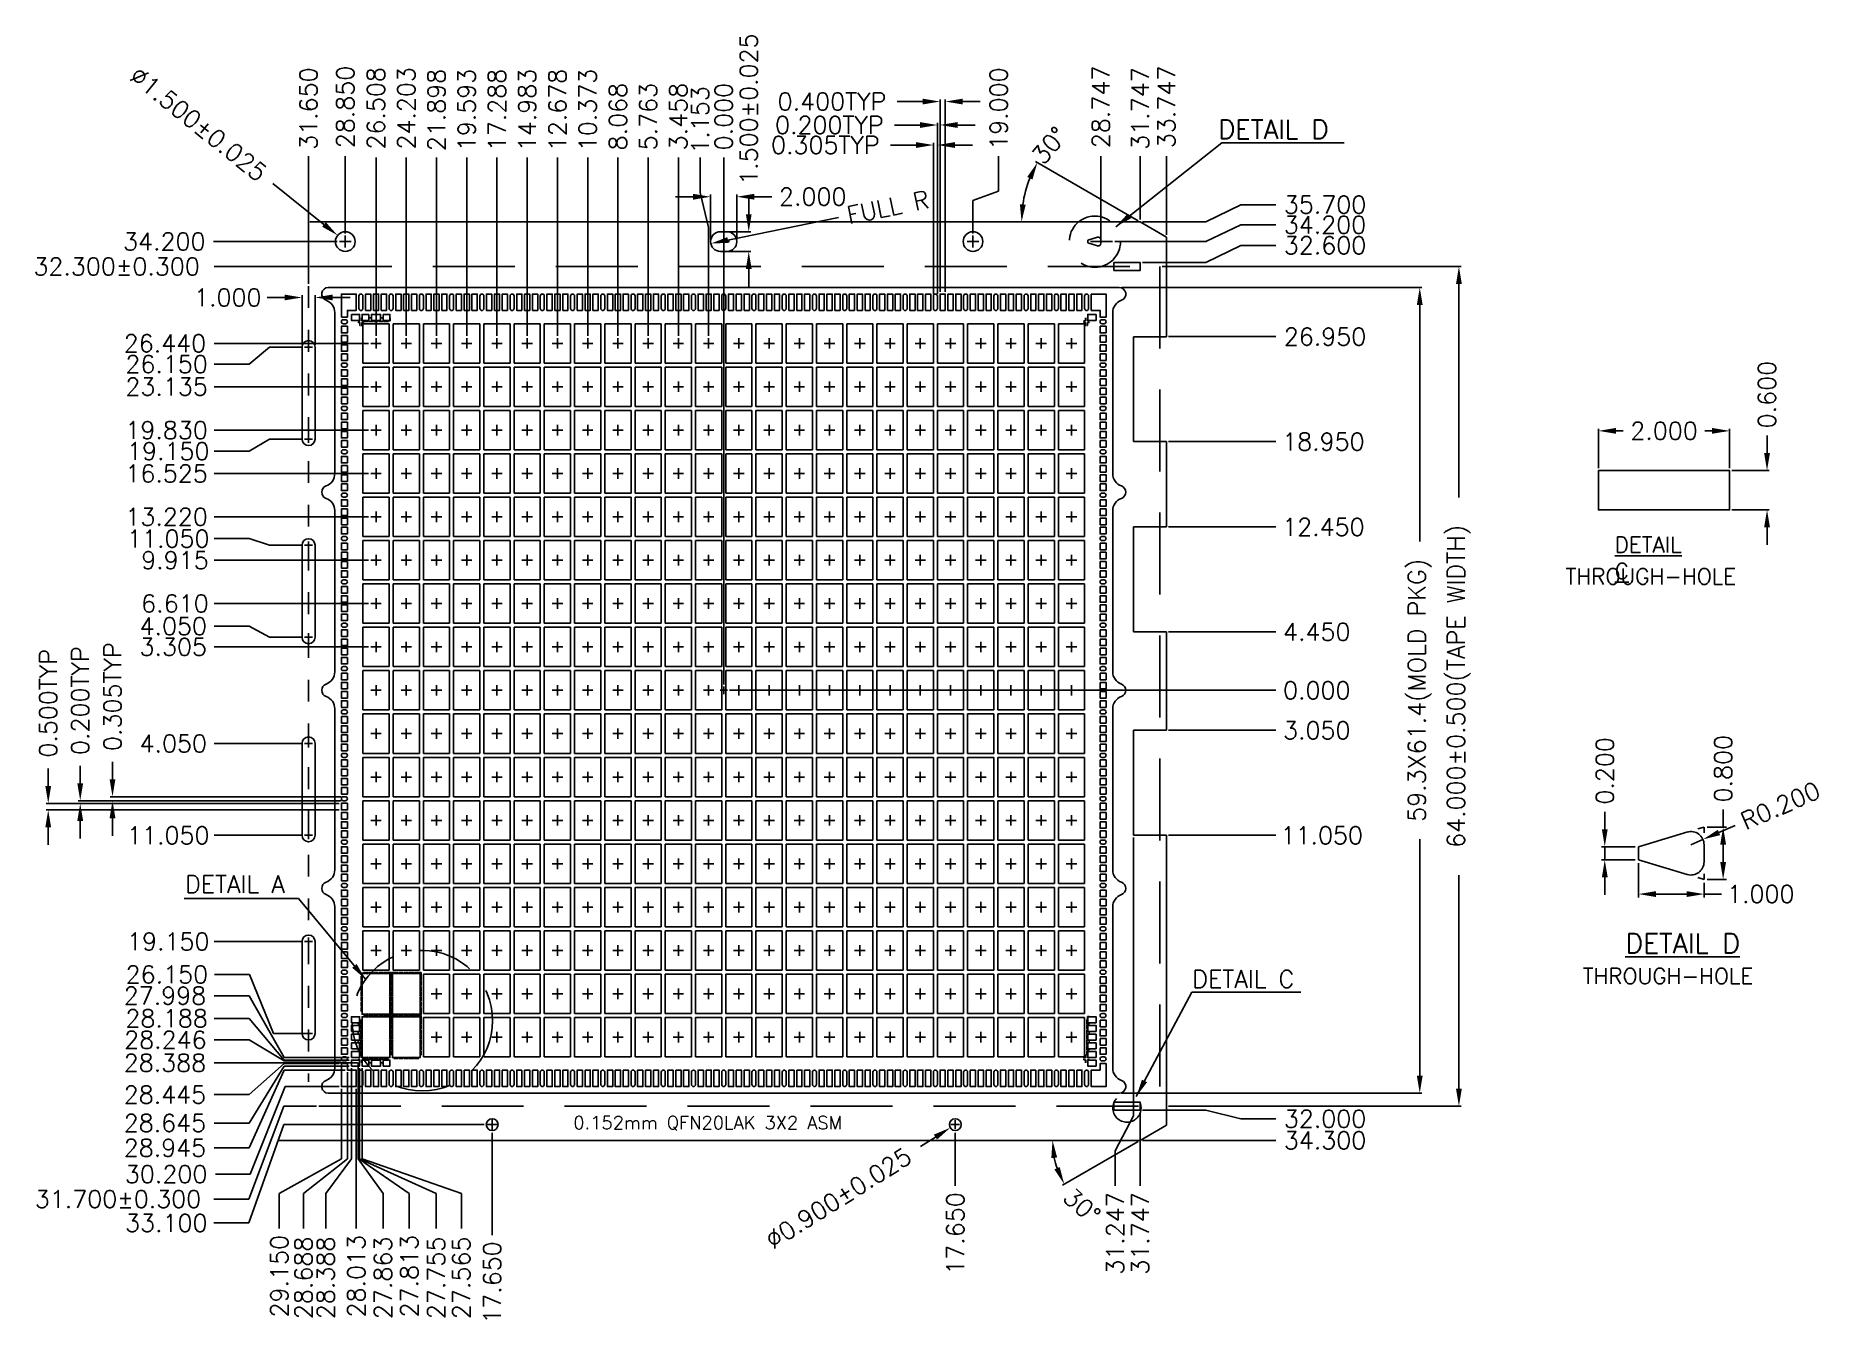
# Model space of a CAD drawing. Header units: millimetres. Extents: x -229.38 to -221.22, y 820.07 to 825.94.
import ezdxf
from ezdxf.enums import TextEntityAlignment as Align

# ---------------------------------------------------------------- set-up
doc = ezdxf.new("R2010")
doc.units = ezdxf.units.MM
doc.linetypes.add('CENTER', pattern=[2, 1.25, -0.25, 0.25, -0.25])
doc.linetypes.add('HIDDEN', pattern=[0.375, 0.25, -0.125])
for name, color, linetype in [('1', 7, 'Continuous'), ('1D', 4, 'Continuous'), ('DIMENSION', 3, 'Continuous')]:
    doc.layers.add(name, color=color, linetype=linetype)
doc.styles.add('Chinese', font='', dxfattribs={"height": 5})
doc.styles.add('ROMANS', font='romans.shx', dxfattribs={"bigfont": 'AllInOneBig.shx'})
doc.styles.add('SIMPLEX', font='simplex.shx', dxfattribs={"bigfont": 'AllInOneBig.shx'})
doc.styles.get('Chinese').set_extended_font_data('SimSun')
doc.dimstyles.new('Standard1', dxfattribs={"dimtxt": 0.08, "dimasz": 0.08, "dimexe": 0.015, "dimexo": 0.015, "dimgap": 0.027, "dimtad": 1, "dimdec": 3, "dimlfac": 33.333333, "dimrnd": 0.0005, "dimzin": 1, "dimtxsty": 'SIMPLEX', "dimcen": 0.1905, "dimclrd": 256, "dimclre": 256, "dimclrt": 256, "dimazin": 3, "dimtp": 0.03, "dimtm": 0.05, "dimtfac": 0.8, "dimtdec": 3, "dimtmove": 0, "dimatfit": 3, "dimfxl": 0.05, "dimtzin": 4, "dimlwd": -1, "dimlwe": -1})
doc.dimstyles.new('Standard2', dxfattribs={"dimtxt": 0.08, "dimasz": 0.08, "dimexe": 0.01, "dimexo": 0.01, "dimgap": 0.027, "dimtad": 1, "dimdec": 3, "dimlfac": 16.666667, "dimrnd": 0.0005, "dimzin": 1, "dimtxsty": 'SIMPLEX', "dimcen": 0.02, "dimclrd": 256, "dimclre": 256, "dimclrt": 256, "dimazin": 3, "dimtp": 0.03, "dimtm": 0.05, "dimtfac": 0.8, "dimtdec": 3, "dimtmove": 0, "dimatfit": 3, "dimfxl": 0.05, "dimtzin": 4, "dimlwd": -1, "dimlwe": -1})

msp = doc.modelspace()

# ---------------------------------------------------------------- texts
at = {"style": 'SIMPLEX'}
msp.add_text('%%UDETAIL D', height=0.09000021, dxfattribs=at).set_placement((-221.847893, 821.744239), align=Align.CENTER)
at = {"layer": '1D', "color": 4, "style": 'ROMANS'}
msp.add_text('DETAIL D', height=0.086577, dxfattribs=at).set_placement((-223.972615, 825.468069))
at = {"layer": '1D', "ltscale": 0.1, "attachment_point": 1, "style": 'SIMPLEX'}
for s, insert, char_height, width in [('\\pxt6;DETAIL A', (-228.697633, 822.099002), 0.08, 0.58205771), ('DETAIL C', (-224.090657, 821.665473), 0.08, 0.54172673), ('{\\C3;0.152mm QFN20LAK 3X2 ASM}', (-226.921871, 820.998777), 0.06, 1.54233647)]:
    msp.add_mtext(s, dxfattribs=dict(at, insert=insert, char_height=char_height, width=width))
at = {"layer": 'DIMENSION', "color": 0, "ltscale": 0.1, "char_height": 0.07222543, "attachment_point": 1, "style": 'Chinese'}
for s, insert, width in [('{\\Fsimplex|c0;\\LDETAIL C}', (-222.158535, 823.647576), 0.00518511), ('{\\Fsimplex|c0;THROUGH-HOLE}', (-222.38338, 823.502439), 0.99343012), ('{\\Fsimplex|c0;THROUGH-HOLE}', (-222.305019, 821.675101), 0.95453989)]:
    msp.add_mtext(s, dxfattribs=dict(at, insert=insert, width=width))

# ---------------------------------------------------------------- blocks, each defined once
blk = doc.blocks.new('*D4')
at = {"transparency": 16777216}
blk.add_line((-226.2339, 822.9728), (-226.2339, 825.3818), dxfattribs=at)
at = {"layer": 'Defpoints', "color": 0, "transparency": 16777216}
for p in [(-226.2339, 825.3818), (-226.2339, 822.9628), (-226.2339, 822.9458)]:
    blk.add_point(p, dxfattribs=at)
at = {"transparency": 16777216, "insert": (-226.2339, 825.5688), "char_height": 0.08, "attachment_point": 5, "rotation": 90, "style": 'SIMPLEX'}
blk.add_mtext('0.000', dxfattribs=at)
blk = doc.blocks.new('*D6')
at = {"layer": '1D', "ltscale": 0.1, "transparency": 16777216}
blk.add_line((-227.9649, 825.0347), (-227.9649, 825.3881), dxfattribs=at)
at = {"layer": 'Defpoints', "color": 0, "ltscale": 0.1, "transparency": 16777216}
for p in [(-227.9649, 825.3881), (-227.9649, 825.0247), (-226.2339, 822.9458)]:
    blk.add_point(p, dxfattribs=at)
at = {"layer": '1D', "ltscale": 0.1, "transparency": 16777216, "insert": (-227.9649, 825.6132), "char_height": 0.08, "attachment_point": 5, "rotation": 90, "style": 'SIMPLEX'}
blk.add_mtext('\\A1;28.850', dxfattribs=at)
blk = doc.blocks.new('*D7')
at = {"layer": '1D', "ltscale": 0.1, "transparency": 16777216}
blk.add_line((-228.1329, 824.8041), (-228.1329, 825.3881), dxfattribs=at)
at = {"layer": 'Defpoints', "color": 0, "ltscale": 0.1, "transparency": 16777216}
for p in [(-228.1329, 825.3881), (-228.1329, 824.7941), (-226.2339, 822.9458)]:
    blk.add_point(p, dxfattribs=at)
at = {"layer": '1D', "ltscale": 0.1, "transparency": 16777216, "insert": (-228.1329, 825.6056), "char_height": 0.08, "attachment_point": 5, "rotation": 90, "style": 'SIMPLEX'}
blk.add_mtext('\\A1;31.650', dxfattribs=at)
blk = doc.blocks.new('*D5')
at = {"layer": '1D', "transparency": 16777216}
for p, q in [((-228.296, 825.2627), (-228.0625, 825.0759)), ((-227.9849, 824.9978), (-227.9449, 824.9978)), ((-227.9649, 824.9778), (-227.9649, 825.0178))]:
    blk.add_line(p, q, dxfattribs=at)
blk.add_solid([(-228.0541, 825.0863), (-228.0708, 825.0655), (-228, 825.0259)], dxfattribs=at)
at = {"layer": 'Defpoints', "color": 0, "transparency": 16777216}
for p in [(-228, 825.0259), (-227.9649, 824.9978)]:
    blk.add_point(p, dxfattribs=at)
at = {"layer": '1D', "transparency": 16777216, "insert": (-228.6368, 825.5354), "char_height": 0.08, "attachment_point": 5, "rotation": 321.33213, "style": 'SIMPLEX'}
blk.add_mtext('\\A1;%%c1.500%%p0.025', dxfattribs=at)
blk = doc.blocks.new('*D10')
at = {"ltscale": 0.1, "transparency": 16777216}
blk.add_line((-227.8583, 824.5322), (-228.5648, 824.5322), dxfattribs=at)
at = {"layer": 'Defpoints', "color": 0, "ltscale": 0.1, "transparency": 16777216}
for p in [(-228.5648, 824.5322), (-227.8483, 824.5322), (-226.2339, 822.9458)]:
    blk.add_point(p, dxfattribs=at)
at = {"ltscale": 0.1, "transparency": 16777216, "insert": (-228.7899, 824.5322), "char_height": 0.08, "attachment_point": 5, "style": 'SIMPLEX'}
blk.add_mtext('\\A1;26.440', dxfattribs=at)
blk = doc.blocks.new('*D11')
at = {"ltscale": 0.1, "transparency": 16777216}
blk.add_line((-227.8583, 824.3339), (-228.5648, 824.3339), dxfattribs=at)
at = {"layer": 'Defpoints', "color": 0, "ltscale": 0.1, "transparency": 16777216}
for p in [(-228.5648, 824.3339), (-227.8483, 824.3339), (-226.2339, 822.9458)]:
    blk.add_point(p, dxfattribs=at)
at = {"ltscale": 0.1, "transparency": 16777216, "insert": (-228.7822, 824.3339), "char_height": 0.08, "attachment_point": 5, "style": 'SIMPLEX'}
blk.add_mtext('\\A1;23.135', dxfattribs=at)
blk = doc.blocks.new('*D12')
at = {"ltscale": 0.1, "transparency": 16777216}
blk.add_line((-227.8583, 824.1356), (-228.5648, 824.1356), dxfattribs=at)
at = {"layer": 'Defpoints', "color": 0, "ltscale": 0.1, "transparency": 16777216}
for p in [(-228.5648, 824.1356), (-227.8483, 824.1356), (-226.2339, 822.9458)]:
    blk.add_point(p, dxfattribs=at)
at = {"ltscale": 0.1, "transparency": 16777216, "insert": (-228.7822, 824.1356), "char_height": 0.08, "attachment_point": 5, "style": 'SIMPLEX'}
blk.add_mtext('\\A1;19.830', dxfattribs=at)
blk = doc.blocks.new('*D13')
at = {"ltscale": 0.1, "transparency": 16777216}
blk.add_line((-227.8583, 823.9373), (-228.5648, 823.9373), dxfattribs=at)
at = {"layer": 'Defpoints', "color": 0, "ltscale": 0.1, "transparency": 16777216}
for p in [(-228.5648, 823.9373), (-227.8483, 823.9373), (-226.2339, 822.9458)]:
    blk.add_point(p, dxfattribs=at)
at = {"ltscale": 0.1, "transparency": 16777216, "insert": (-228.7822, 823.9373), "char_height": 0.08, "attachment_point": 5, "style": 'SIMPLEX'}
blk.add_mtext('\\A1;16.525', dxfattribs=at)
blk = doc.blocks.new('*D14')
at = {"ltscale": 0.1, "transparency": 16777216}
blk.add_line((-227.8583, 823.739), (-228.5648, 823.739), dxfattribs=at)
at = {"layer": 'Defpoints', "color": 0, "ltscale": 0.1, "transparency": 16777216}
for p in [(-228.5648, 823.739), (-227.8483, 823.739), (-226.2339, 822.9458)]:
    blk.add_point(p, dxfattribs=at)
at = {"ltscale": 0.1, "transparency": 16777216, "insert": (-228.7822, 823.739), "char_height": 0.08, "attachment_point": 5, "style": 'SIMPLEX'}
blk.add_mtext('\\A1;13.220', dxfattribs=at)
blk = doc.blocks.new('*D15')
at = {"ltscale": 0.1, "transparency": 16777216}
blk.add_line((-227.8583, 823.5407), (-228.5648, 823.5407), dxfattribs=at)
at = {"layer": 'Defpoints', "color": 0, "ltscale": 0.1, "transparency": 16777216}
for p in [(-228.5648, 823.5407), (-227.8483, 823.5407), (-226.2339, 822.9458)]:
    blk.add_point(p, dxfattribs=at)
at = {"ltscale": 0.1, "transparency": 16777216, "insert": (-228.7441, 823.5407), "char_height": 0.08, "attachment_point": 5, "style": 'SIMPLEX'}
blk.add_mtext('\\A1;9.915', dxfattribs=at)
blk = doc.blocks.new('*D16')
at = {"ltscale": 0.1, "transparency": 16777216}
blk.add_line((-227.8583, 823.3424), (-228.5648, 823.3424), dxfattribs=at)
at = {"layer": 'Defpoints', "color": 0, "ltscale": 0.1, "transparency": 16777216}
for p in [(-228.5648, 823.3424), (-227.8483, 823.3424), (-226.2339, 822.9458)]:
    blk.add_point(p, dxfattribs=at)
at = {"ltscale": 0.1, "transparency": 16777216, "insert": (-228.7441, 823.3424), "char_height": 0.08, "attachment_point": 5, "style": 'SIMPLEX'}
blk.add_mtext('\\A1;6.610', dxfattribs=at)
blk = doc.blocks.new('*D17')
at = {"ltscale": 0.1, "transparency": 16777216}
blk.add_line((-227.8583, 823.1441), (-228.5648, 823.1441), dxfattribs=at)
at = {"layer": 'Defpoints', "color": 0, "ltscale": 0.1, "transparency": 16777216}
for p in [(-228.5648, 823.1441), (-227.8483, 823.1441), (-226.2339, 822.9458)]:
    blk.add_point(p, dxfattribs=at)
at = {"ltscale": 0.1, "transparency": 16777216, "insert": (-228.7518, 823.1441), "char_height": 0.08, "attachment_point": 5, "style": 'SIMPLEX'}
blk.add_mtext('\\A1;3.305', dxfattribs=at)
blk = doc.blocks.new('*D18')
at = {"layer": '1D', "ltscale": 0.1, "transparency": 16777216}
blk.add_line((-228.1609, 822.2828), (-228.5648, 822.2828), dxfattribs=at)
at = {"layer": 'Defpoints', "color": 0, "ltscale": 0.1, "transparency": 16777216}
for p in [(-226.2339, 822.9458), (-228.5648, 822.2828), (-228.1509, 822.2828)]:
    blk.add_point(p, dxfattribs=at)
at = {"layer": '1D', "ltscale": 0.1, "transparency": 16777216, "insert": (-228.7746, 822.2828), "char_height": 0.08, "attachment_point": 5, "style": 'SIMPLEX'}
blk.add_mtext('\\A1;11.050', dxfattribs=at)
blk = doc.blocks.new('*D19')
at = {"layer": '1D', "ltscale": 0.1, "transparency": 16777216}
blk.add_line((-228.1609, 822.7027), (-228.5648, 822.7027), dxfattribs=at)
at = {"layer": 'Defpoints', "color": 0, "ltscale": 0.1, "transparency": 16777216}
for p in [(-226.2339, 822.9458), (-228.5648, 822.7027), (-228.1509, 822.7027)]:
    blk.add_point(p, dxfattribs=at)
at = {"layer": '1D', "ltscale": 0.1, "transparency": 16777216, "insert": (-228.7518, 822.7027), "char_height": 0.08, "attachment_point": 5, "style": 'SIMPLEX'}
blk.add_mtext('\\A1;4.050', dxfattribs=at)
blk = doc.blocks.new('*D20')
at = {"layer": '1D', "ltscale": 0.1, "transparency": 16777216}
for p, q in [((-228.4048, 823.2392), (-228.5648, 823.2392)), ((-228.3109, 823.1888), (-228.4048, 823.2392)), ((-228.1609, 823.1888), (-228.3109, 823.1888))]:
    blk.add_line(p, q, dxfattribs=at)
at = {"layer": 'Defpoints', "color": 0, "ltscale": 0.1, "transparency": 16777216}
for p in [(-228.5648, 823.2392), (-228.1509, 823.1888), (-226.2339, 822.9458)]:
    blk.add_point(p, dxfattribs=at)
at = {"layer": '1D', "ltscale": 0.1, "transparency": 16777216, "insert": (-228.7518, 823.2392), "char_height": 0.08, "attachment_point": 5, "style": 'SIMPLEX'}
blk.add_mtext('\\A1;4.050', dxfattribs=at)
blk = doc.blocks.new('*D21')
at = {"layer": '1D', "ltscale": 0.1, "transparency": 16777216}
for p, q in [((-228.4048, 823.6394), (-228.5648, 823.6394)), ((-228.3109, 823.6087), (-228.4048, 823.6394)), ((-228.1609, 823.6087), (-228.3109, 823.6087))]:
    blk.add_line(p, q, dxfattribs=at)
at = {"layer": 'Defpoints', "color": 0, "ltscale": 0.1, "transparency": 16777216}
for p in [(-228.5648, 823.6394), (-228.1509, 823.6087), (-226.2339, 822.9458)]:
    blk.add_point(p, dxfattribs=at)
at = {"layer": '1D', "ltscale": 0.1, "transparency": 16777216, "insert": (-228.7746, 823.6394), "char_height": 0.08, "attachment_point": 5, "style": 'SIMPLEX'}
blk.add_mtext('\\A1;11.050', dxfattribs=at)
blk = doc.blocks.new('*D22')
at = {"layer": '1D', "ltscale": 0.1, "transparency": 16777216}
for p, q in [((-228.3109, 824.0948), (-228.4048, 824.0393)), ((-228.1609, 824.0948), (-228.3109, 824.0948)), ((-228.4048, 824.0393), (-228.5648, 824.0393))]:
    blk.add_line(p, q, dxfattribs=at)
at = {"layer": 'Defpoints', "color": 0, "ltscale": 0.1, "transparency": 16777216}
for p in [(-228.1509, 824.0948), (-228.5648, 824.0393), (-226.2339, 822.9458)]:
    blk.add_point(p, dxfattribs=at)
at = {"layer": '1D', "ltscale": 0.1, "transparency": 16777216, "insert": (-228.7746, 824.0393), "char_height": 0.08, "attachment_point": 5, "style": 'SIMPLEX'}
blk.add_mtext('\\A1;19.150', dxfattribs=at)
blk = doc.blocks.new('*D23')
at = {"layer": '1D', "ltscale": 0.1, "transparency": 16777216}
for p, q in [((-228.3109, 824.5147), (-228.4048, 824.4374)), ((-228.1609, 824.5147), (-228.3109, 824.5147)), ((-228.4048, 824.4374), (-228.5648, 824.4374))]:
    blk.add_line(p, q, dxfattribs=at)
at = {"layer": 'Defpoints', "color": 0, "ltscale": 0.1, "transparency": 16777216}
for p in [(-228.1509, 824.5147), (-228.5648, 824.4374), (-226.2339, 822.9458)]:
    blk.add_point(p, dxfattribs=at)
at = {"layer": '1D', "ltscale": 0.1, "transparency": 16777216, "insert": (-228.7822, 824.4374), "char_height": 0.08, "attachment_point": 5, "style": 'SIMPLEX'}
blk.add_mtext('\\A1;26.150', dxfattribs=at)
blk = doc.blocks.new('*D24')
at = {"ltscale": 0.1, "transparency": 16777216}
blk.add_line((-228.1371, 824.8838), (-228.5648, 824.8838), dxfattribs=at)
at = {"layer": 'Defpoints', "color": 0, "ltscale": 0.1, "transparency": 16777216}
for p in [(-228.5648, 824.8838), (-228.1271, 824.8838), (-226.2339, 822.9458)]:
    blk.add_point(p, dxfattribs=at)
at = {"ltscale": 0.1, "transparency": 16777216, "insert": (-229.0108, 824.8838), "char_height": 0.08, "attachment_point": 5, "style": 'SIMPLEX'}
blk.add_mtext('\\A1;32.300%%P0.300', dxfattribs=at)
blk = doc.blocks.new('*D8')
at = {"ltscale": 0.1, "transparency": 16777216}
for p, q in [((-229.1773, 822.5208), (-229.1773, 822.6008)), ((-227.9837, 822.4408), (-229.1873, 822.4408)), ((-227.9929, 822.4288), (-229.1873, 822.4288)), ((-229.1773, 822.3488), (-229.1773, 822.2688))]:
    blk.add_line(p, q, dxfattribs=at)
for points in [[(-229.1906, 822.5208), (-229.1639, 822.5208), (-229.1773, 822.4408)], [(-229.1906, 822.3488), (-229.1639, 822.3488), (-229.1773, 822.4288)]]:
    blk.add_solid(points, dxfattribs=at)
at = {"layer": 'Defpoints', "color": 0, "ltscale": 0.1, "transparency": 16777216}
for p in [(-229.1773, 822.4408), (-227.9829, 822.4288), (-227.9737, 822.4408)]:
    blk.add_point(p, dxfattribs=at)
at = {"ltscale": 0.1, "transparency": 16777216, "insert": (-229.1773, 822.8983), "char_height": 0.08, "attachment_point": 5, "rotation": 90, "style": 'SIMPLEX'}
blk.add_mtext('\\A1;0.200TYP', dxfattribs=at)
blk = doc.blocks.new('*D9')
at = {"linetype": 'ByBlock', "ltscale": 0.1, "transparency": 16777216}
for p, q in [((-229.3237, 822.5088), (-229.3237, 822.5888)), ((-227.9929, 822.4288), (-229.3337, 822.4288)), ((-227.9929, 822.3988), (-229.3337, 822.3988)), ((-229.3237, 822.3188), (-229.3237, 822.2388))]:
    blk.add_line(p, q, dxfattribs=at)
at = {"ltscale": 0.1, "transparency": 16777216}
for points in [[(-229.337, 822.5088), (-229.3104, 822.5088), (-229.3237, 822.4288)], [(-229.337, 822.3188), (-229.3104, 822.3188), (-229.3237, 822.3988)]]:
    blk.add_solid(points, dxfattribs=at)
at = {"layer": 'Defpoints', "color": 0, "ltscale": 0.1, "transparency": 16777216}
for p in [(-229.3237, 822.4288), (-227.9829, 822.4288), (-227.9829, 822.3988)]:
    blk.add_point(p, dxfattribs=at)
at = {"ltscale": 0.1, "transparency": 16777216, "insert": (-229.3237, 822.8863), "char_height": 0.08, "attachment_point": 5, "rotation": 90, "style": 'SIMPLEX'}
blk.add_mtext('\\A1;0.500TYP', dxfattribs=at)
blk = doc.blocks.new('*D40')
at = {"layer": '1D', "ltscale": 0.1, "transparency": 16777216}
blk.add_line((-226.2068, 822.9458), (-223.7085, 822.9458), dxfattribs=at)
at = {"layer": 'Defpoints', "color": 0, "ltscale": 0.1, "transparency": 16777216}
for p in [(-226.2339, 822.9458), (-226.2168, 822.9458), (-223.7085, 822.9458)]:
    blk.add_point(p, dxfattribs=at)
at = {"layer": '1D', "ltscale": 0.1, "transparency": 16777216, "insert": (-223.5215, 822.9458), "char_height": 0.08, "attachment_point": 5, "style": 'SIMPLEX'}
blk.add_mtext('\\A1;0.000', dxfattribs=at)
blk = doc.blocks.new('*D41')
at = {"layer": '1D', "ltscale": 0.1, "transparency": 16777216}
for p, q in [((-224.9764, 825.2281), (-224.9764, 825.3881)), ((-225.0939, 825.1847), (-224.9764, 825.2281)), ((-225.0939, 825.0347), (-225.0939, 825.1847))]:
    blk.add_line(p, q, dxfattribs=at)
at = {"layer": 'Defpoints', "color": 0, "ltscale": 0.1, "transparency": 16777216}
for p in [(-224.9764, 825.3881), (-225.0939, 825.0247), (-226.2339, 822.9458)]:
    blk.add_point(p, dxfattribs=at)
at = {"layer": '1D', "ltscale": 0.1, "transparency": 16777216, "insert": (-224.9764, 825.6056), "char_height": 0.08, "attachment_point": 5, "rotation": 90, "style": 'SIMPLEX'}
blk.add_mtext('\\A1;19.000', dxfattribs=at)
blk = doc.blocks.new('*D42')
at = {"layer": '1D', "ltscale": 0.1, "transparency": 16777216}
blk.add_line((-224.3291, 825.0978), (-224.3291, 825.3881), dxfattribs=at)
at = {"layer": 'Defpoints', "color": 0, "ltscale": 0.1, "transparency": 16777216}
for p in [(-224.3291, 825.3881), (-224.3291, 825.0878), (-226.2339, 822.9458)]:
    blk.add_point(p, dxfattribs=at)
at = {"layer": '1D', "ltscale": 0.1, "transparency": 16777216, "insert": (-224.3291, 825.6056), "char_height": 0.08, "attachment_point": 5, "rotation": 90, "style": 'SIMPLEX'}
blk.add_mtext('\\A1;31.747', dxfattribs=at)
blk = doc.blocks.new('*D43')
at = {"layer": '1D', "ltscale": 0.1, "transparency": 16777216}
blk.add_line((-224.2091, 825.0285), (-224.2091, 825.3881), dxfattribs=at)
at = {"layer": 'Defpoints', "color": 0, "ltscale": 0.1, "transparency": 16777216}
for p in [(-224.2091, 825.3881), (-224.2091, 825.0185), (-226.2339, 822.9458)]:
    blk.add_point(p, dxfattribs=at)
at = {"layer": '1D', "ltscale": 0.1, "transparency": 16777216, "insert": (-224.2091, 825.6132), "char_height": 0.08, "attachment_point": 5, "rotation": 90, "style": 'SIMPLEX'}
blk.add_mtext('\\A1;33.747', dxfattribs=at)
blk = doc.blocks.new('*D44')
at = {"layer": '1D', "ltscale": 0.1, "transparency": 16777216}
for p, q in [((-224.0285, 825.0878), (-223.8685, 825.1661)), ((-223.8685, 825.1661), (-223.7085, 825.1661)), ((-224.3191, 825.0878), (-224.0285, 825.0878))]:
    blk.add_line(p, q, dxfattribs=at)
at = {"layer": 'Defpoints', "color": 0, "ltscale": 0.1, "transparency": 16777216}
for p in [(-223.7085, 825.1661), (-224.3291, 825.0878), (-226.2339, 822.9458)]:
    blk.add_point(p, dxfattribs=at)
at = {"layer": '1D', "ltscale": 0.1, "transparency": 16777216, "insert": (-223.4834, 825.1661), "char_height": 0.08, "attachment_point": 5, "style": 'SIMPLEX'}
blk.add_mtext('\\A1;35.700', dxfattribs=at)
blk = doc.blocks.new('*D31')
at = {"layer": '1D', "ltscale": 0.1, "transparency": 16777216}
for p, q in [((-224.0285, 824.9018), (-223.8685, 824.9801)), ((-223.8685, 824.9801), (-223.7085, 824.9801)), ((-224.3191, 824.9018), (-224.0285, 824.9018))]:
    blk.add_line(p, q, dxfattribs=at)
at = {"layer": 'Defpoints', "color": 0, "ltscale": 0.1, "transparency": 16777216}
for p in [(-223.7085, 824.9801), (-224.3291, 824.9018), (-226.2339, 822.9458)]:
    blk.add_point(p, dxfattribs=at)
at = {"layer": '1D', "ltscale": 0.1, "transparency": 16777216, "insert": (-223.4834, 824.9801), "char_height": 0.08, "attachment_point": 5, "style": 'SIMPLEX'}
blk.add_mtext('\\A1;32.600', dxfattribs=at)
blk = doc.blocks.new('*D45')
at = {"layer": '1D', "ltscale": 0.1, "transparency": 16777216}
blk.add_line((-224.1991, 824.5628), (-223.7085, 824.5628), dxfattribs=at)
at = {"layer": 'Defpoints', "color": 0, "ltscale": 0.1, "transparency": 16777216}
for p in [(-224.2091, 824.5628), (-223.7085, 824.5628), (-226.2339, 822.9458)]:
    blk.add_point(p, dxfattribs=at)
at = {"layer": '1D', "ltscale": 0.1, "transparency": 16777216, "insert": (-223.4834, 824.5628), "char_height": 0.08, "attachment_point": 5, "style": 'SIMPLEX'}
blk.add_mtext('\\A1;26.950', dxfattribs=at)
blk = doc.blocks.new('*D46')
at = {"layer": '1D', "ltscale": 0.1, "transparency": 16777216}
blk.add_line((-224.1991, 824.0828), (-223.7085, 824.0828), dxfattribs=at)
at = {"layer": 'Defpoints', "color": 0, "ltscale": 0.1, "transparency": 16777216}
for p in [(-224.2091, 824.0828), (-223.7085, 824.0828), (-226.2339, 822.9458)]:
    blk.add_point(p, dxfattribs=at)
at = {"layer": '1D', "ltscale": 0.1, "transparency": 16777216, "insert": (-223.491, 824.0828), "char_height": 0.08, "attachment_point": 5, "style": 'SIMPLEX'}
blk.add_mtext('\\A1;18.950', dxfattribs=at)
blk = doc.blocks.new('*D47')
at = {"layer": '1D', "ltscale": 0.1, "transparency": 16777216}
blk.add_line((-224.1991, 823.6928), (-223.7085, 823.6928), dxfattribs=at)
at = {"layer": 'Defpoints', "color": 0, "ltscale": 0.1, "transparency": 16777216}
for p in [(-224.2091, 823.6928), (-223.7085, 823.6928), (-226.2339, 822.9458)]:
    blk.add_point(p, dxfattribs=at)
at = {"layer": '1D', "ltscale": 0.1, "transparency": 16777216, "insert": (-223.491, 823.6928), "char_height": 0.08, "attachment_point": 5, "style": 'SIMPLEX'}
blk.add_mtext('\\A1;12.450', dxfattribs=at)
blk = doc.blocks.new('*D32')
at = {"layer": '1D', "ltscale": 0.1, "transparency": 16777216}
blk.add_line((-224.1991, 823.2128), (-223.7085, 823.2128), dxfattribs=at)
at = {"layer": 'Defpoints', "color": 0, "ltscale": 0.1, "transparency": 16777216}
for p in [(-224.2091, 823.2128), (-223.7085, 823.2128), (-226.2339, 822.9458)]:
    blk.add_point(p, dxfattribs=at)
at = {"layer": '1D', "ltscale": 0.1, "transparency": 16777216, "insert": (-223.5215, 823.2128), "char_height": 0.08, "attachment_point": 5, "style": 'SIMPLEX'}
blk.add_mtext('\\A1;4.450', dxfattribs=at)
blk = doc.blocks.new('*D33')
at = {"layer": '1D', "ltscale": 0.1, "transparency": 16777216}
blk.add_line((-224.1991, 822.7628), (-223.7085, 822.7628), dxfattribs=at)
at = {"layer": 'Defpoints', "color": 0, "ltscale": 0.1, "transparency": 16777216}
for p in [(-226.2339, 822.9458), (-224.2091, 822.7628), (-223.7085, 822.7628)]:
    blk.add_point(p, dxfattribs=at)
at = {"layer": '1D', "ltscale": 0.1, "transparency": 16777216, "insert": (-223.5215, 822.7628), "char_height": 0.08, "attachment_point": 5, "style": 'SIMPLEX'}
blk.add_mtext('\\A1;3.050', dxfattribs=at)
blk = doc.blocks.new('*D34')
at = {"layer": '1D', "ltscale": 0.1, "transparency": 16777216}
blk.add_line((-224.1991, 822.2828), (-223.7085, 822.2828), dxfattribs=at)
at = {"layer": 'Defpoints', "color": 0, "ltscale": 0.1, "transparency": 16777216}
for p in [(-226.2339, 822.9458), (-224.2091, 822.2828), (-223.7085, 822.2828)]:
    blk.add_point(p, dxfattribs=at)
at = {"layer": '1D', "ltscale": 0.1, "transparency": 16777216, "insert": (-223.4986, 822.2828), "char_height": 0.08, "attachment_point": 5, "style": 'SIMPLEX'}
blk.add_mtext('\\A1;11.050', dxfattribs=at)
blk = doc.blocks.new('*D25')
at = {"layer": '1D', "ltscale": 0.1, "transparency": 16777216}
for p, q in [((-224.3191, 821.0258), (-224.0285, 821.0258)), ((-224.0285, 821.0258), (-223.8685, 820.9864)), ((-223.8685, 820.9864), (-223.7085, 820.9864))]:
    blk.add_line(p, q, dxfattribs=at)
at = {"layer": 'Defpoints', "color": 0, "ltscale": 0.1, "transparency": 16777216}
for p in [(-226.2339, 822.9458), (-224.3291, 821.0258), (-223.7085, 820.9864)]:
    blk.add_point(p, dxfattribs=at)
at = {"layer": '1D', "ltscale": 0.1, "transparency": 16777216, "insert": (-223.4834, 820.9864), "char_height": 0.08, "attachment_point": 5, "style": 'SIMPLEX'}
blk.add_mtext('\\A1;32.000', dxfattribs=at)
blk = doc.blocks.new('*D35')
at = {"layer": '1D', "ltscale": 0.1, "transparency": 16777216}
blk.add_line((-224.3191, 820.8878), (-223.7085, 820.8878), dxfattribs=at)
at = {"layer": 'Defpoints', "color": 0, "ltscale": 0.1, "transparency": 16777216}
for p in [(-226.2339, 822.9458), (-224.3291, 820.8878), (-223.7085, 820.8878)]:
    blk.add_point(p, dxfattribs=at)
at = {"layer": '1D', "ltscale": 0.1, "transparency": 16777216, "insert": (-223.4834, 820.8878), "char_height": 0.08, "attachment_point": 5, "style": 'SIMPLEX'}
blk.add_mtext('\\A1;34.300', dxfattribs=at)
blk = doc.blocks.new('*D26')
at = {"layer": '1D', "ltscale": 0.1, "transparency": 16777216}
blk.add_line((-224.3291, 821.0158), (-224.3291, 820.6793), dxfattribs=at)
at = {"layer": 'Defpoints', "color": 0, "ltscale": 0.1, "transparency": 16777216}
for p in [(-226.2339, 822.9458), (-224.3291, 821.0258), (-224.3291, 820.6793)]:
    blk.add_point(p, dxfattribs=at)
at = {"layer": '1D', "ltscale": 0.1, "transparency": 16777216, "insert": (-224.3291, 820.4618), "char_height": 0.08, "attachment_point": 5, "rotation": 90, "style": 'SIMPLEX'}
blk.add_mtext('\\A1;31.747', dxfattribs=at)
blk = doc.blocks.new('*D36')
at = {"layer": '1D', "ltscale": 0.1, "transparency": 16777216}
blk.add_line((-224.3377, 820.8828), (-224.6851, 820.6822), dxfattribs=at)
blk.add_arc((-224.3291, 820.8878), 0.4011, 191.4463, 198.5537, dxfattribs=at)
for points in [[(-224.7355, 820.8068), (-224.7089, 820.8095), (-224.7302, 820.8878)], [(-224.6972, 820.7656), (-224.7215, 820.7546), (-224.6764, 820.6872)]]:
    blk.add_solid(points, dxfattribs=at)
at = {"layer": 'Defpoints', "color": 0, "ltscale": 0.1, "transparency": 16777216}
for p in [(-224.2091, 820.957), (-228.0866, 820.8878), (-224.7241, 820.8181), (-224.3291, 820.8878), (-224.3291, 820.8878)]:
    blk.add_point(p, dxfattribs=at)
at = {"layer": '1D', "ltscale": 0.1, "transparency": 16777216, "insert": (-224.5954, 820.5878), "char_height": 0.08, "attachment_point": 5, "rotation": 318.3937, "style": 'SIMPLEX'}
blk.add_mtext('\\A1;30°', dxfattribs=at)
blk = doc.blocks.new('*D37')
at = {"layer": '1D', "ltscale": 0.1, "transparency": 16777216}
blk.add_line((-225.1749, 820.9228), (-225.1749, 820.6793), dxfattribs=at)
at = {"layer": 'Defpoints', "color": 0, "ltscale": 0.1, "transparency": 16777216}
for p in [(-226.2339, 822.9458), (-225.1749, 820.9328), (-225.1749, 820.6793)]:
    blk.add_point(p, dxfattribs=at)
at = {"layer": '1D', "ltscale": 0.1, "transparency": 16777216, "insert": (-225.1749, 820.4618), "char_height": 0.08, "attachment_point": 5, "rotation": 90, "style": 'SIMPLEX'}
blk.add_mtext('\\A1;17.650', dxfattribs=at)
blk = doc.blocks.new('*D27')
at = {"ltscale": 0.1, "transparency": 16777216}
for p, q in [((-225.3246, 825.6379), (-225.4412, 825.6379)), ((-225.2446, 824.7678), (-225.2446, 825.6479)), ((-225.2206, 824.7678), (-225.2206, 825.6479)), ((-225.1406, 825.6379), (-225.0606, 825.6379))]:
    blk.add_line(p, q, dxfattribs=at)
for points in [[(-225.3246, 825.6512), (-225.3246, 825.6246), (-225.2446, 825.6379)], [(-225.1406, 825.6512), (-225.1406, 825.6246), (-225.2206, 825.6379)]]:
    blk.add_solid(points, dxfattribs=at)
at = {"layer": 'Defpoints', "color": 0, "ltscale": 0.1, "transparency": 16777216}
for p in [(-225.2206, 825.6379), (-225.2446, 824.7578), (-225.2206, 824.7578)]:
    blk.add_point(p, dxfattribs=at)
at = {"ltscale": 0.1, "transparency": 16777216, "insert": (-225.7387, 825.6379), "char_height": 0.08, "attachment_point": 5, "style": 'SIMPLEX'}
blk.add_mtext('\\A1;0.400TYP', dxfattribs=at)
blk = doc.blocks.new('*D28')
at = {"ltscale": 0.1, "transparency": 16777216}
for p, q in [((-225.3366, 825.5306), (-225.4532, 825.5306)), ((-225.2566, 824.7586), (-225.2566, 825.5406)), ((-225.2446, 824.7678), (-225.2446, 825.5406)), ((-225.1646, 825.5306), (-225.0846, 825.5306))]:
    blk.add_line(p, q, dxfattribs=at)
for points in [[(-225.3366, 825.5439), (-225.3366, 825.5172), (-225.2566, 825.5306)], [(-225.1646, 825.5439), (-225.1646, 825.5172), (-225.2446, 825.5306)]]:
    blk.add_solid(points, dxfattribs=at)
at = {"layer": 'Defpoints', "color": 0, "ltscale": 0.1, "transparency": 16777216}
for p in [(-225.2446, 825.5306), (-225.2566, 824.7486), (-225.2446, 824.7578)]:
    blk.add_point(p, dxfattribs=at)
at = {"ltscale": 0.1, "transparency": 16777216, "insert": (-225.7507, 825.5306), "char_height": 0.08, "attachment_point": 5, "style": 'SIMPLEX'}
blk.add_mtext('\\A1;0.200TYP', dxfattribs=at)
blk = doc.blocks.new('*D38')
at = {"layer": '1D', "ltscale": 0.1, "transparency": 16777216}
blk.add_line((-224.3377, 825.0928), (-224.8077, 825.3642), dxfattribs=at)
blk.add_arc((-224.3291, 825.0878), 0.5428, 158.4461, 171.54747, dxfattribs=at)
for points in [[(-224.8459, 825.293), (-224.8219, 825.2814), (-224.7991, 825.3592)], [(-224.8526, 825.1666), (-224.8792, 825.1685), (-224.8718, 825.0878)]]:
    blk.add_solid(points, dxfattribs=at)
at = {"layer": 'Defpoints', "color": 0, "ltscale": 0.1, "transparency": 16777216}
for p in [(-224.8636, 825.182), (-228.1271, 825.0878), (-224.3291, 825.0878), (-224.3291, 825.0878), (-224.2091, 825.0185)]:
    blk.add_point(p, dxfattribs=at)
at = {"layer": '1D', "ltscale": 0.1, "transparency": 16777216, "insert": (-224.7439, 825.4377), "char_height": 0.08, "attachment_point": 5, "rotation": 49.85021, "style": 'SIMPLEX'}
blk.add_mtext('\\A1;30°', dxfattribs=at)
blk = doc.blocks.new('*D29')
at = {"layer": '1D', "transparency": 16777216}
for p, q in [((-224.2291, 824.8838), (-222.8613, 824.8838)), ((-222.8713, 824.8038), (-222.8713, 823.827)), ((-222.8713, 821.1238), (-222.8713, 822.1006)), ((-224.1991, 821.0438), (-222.8613, 821.0438))]:
    blk.add_line(p, q, dxfattribs=at)
for points in [[(-222.8846, 824.8038), (-222.8579, 824.8038), (-222.8713, 824.8838)], [(-222.8846, 821.1238), (-222.8579, 821.1238), (-222.8713, 821.0438)]]:
    blk.add_solid(points, dxfattribs=at)
at = {"layer": 'Defpoints', "color": 0, "transparency": 16777216}
for p in [(-224.2391, 824.8838), (-224.2091, 821.0438), (-222.8713, 821.0438)]:
    blk.add_point(p, dxfattribs=at)
at = {"layer": '1D', "transparency": 16777216, "insert": (-222.8713, 822.9638), "char_height": 0.08, "attachment_point": 5, "rotation": 90, "style": 'SIMPLEX'}
blk.add_mtext('\\A1;64.000{\\C1;%%P0.500}(TAPE WIDTH)', dxfattribs=at)
blk = doc.blocks.new('*D30')
at = {"layer": '1D', "transparency": 16777216}
for p, q in [((-224.4149, 824.7878), (-223.0404, 824.7878)), ((-223.0504, 824.7078), (-223.0504, 823.6261)), ((-223.0504, 821.1838), (-223.0504, 822.2654)), ((-224.4149, 821.1038), (-223.0404, 821.1038))]:
    blk.add_line(p, q, dxfattribs=at)
for points in [[(-223.0637, 824.7078), (-223.037, 824.7078), (-223.0504, 824.7878)], [(-223.0637, 821.1838), (-223.037, 821.1838), (-223.0504, 821.1038)]]:
    blk.add_solid(points, dxfattribs=at)
at = {"layer": 'Defpoints', "color": 0, "transparency": 16777216}
for p in [(-224.4249, 824.7878), (-224.4249, 821.1038), (-223.0504, 821.1038)]:
    blk.add_point(p, dxfattribs=at)
at = {"layer": '1D', "transparency": 16777216, "insert": (-223.0504, 822.9458), "char_height": 0.08, "attachment_point": 5, "rotation": 90, "style": 'SIMPLEX'}
blk.add_mtext('\\A1;59.3X61.4(MOLD PKG)', dxfattribs=at)
blk = doc.blocks.new('*D39')
at = {"layer": '1D', "ltscale": 0.1, "transparency": 16777216}
for p, q in [((-225.1749, 820.9398), (-225.1749, 820.9798)), ((-225.1949, 820.9598), (-225.1549, 820.9598))]:
    blk.add_line(p, q, dxfattribs=at)
at = {"layer": '1D', "linetype": 'ByBlock', "ltscale": 0.1, "transparency": 16777216}
blk.add_line((-225.3332, 820.8602), (-225.2655, 820.9028), dxfattribs=at)
at = {"layer": '1D', "ltscale": 0.1, "transparency": 16777216}
blk.add_solid([(-225.2726, 820.9141), (-225.2584, 820.8915), (-225.1977, 820.9454)], dxfattribs=at)
at = {"layer": 'Defpoints', "color": 0, "ltscale": 0.1, "transparency": 16777216}
for p in [(-225.1977, 820.9454), (-225.152, 820.9741)]:
    blk.add_point(p, dxfattribs=at)
at = {"layer": '1D', "ltscale": 0.1, "transparency": 16777216, "insert": (-225.7092, 820.6239), "char_height": 0.08, "attachment_point": 5, "rotation": 32.15516, "style": 'SIMPLEX'}
blk.add_mtext('\\A1;∅0.900%%P0.025', dxfattribs=at)
blk = doc.blocks.new('*D48')
at = {"layer": '1D', "ltscale": 0.1, "transparency": 16777216}
for p, q in [((-228.4035, 821.6458), (-228.5635, 821.6458)), ((-228.2929, 821.3768), (-228.4035, 821.6458)), ((-228.1429, 821.3768), (-228.2929, 821.3768))]:
    blk.add_line(p, q, dxfattribs=at)
at = {"layer": 'Defpoints', "color": 0, "ltscale": 0.1, "transparency": 16777216}
for p in [(-226.2339, 822.9458), (-228.5635, 821.6458), (-228.1329, 821.3768)]:
    blk.add_point(p, dxfattribs=at)
at = {"layer": '1D', "ltscale": 0.1, "transparency": 16777216, "insert": (-228.781, 821.6458), "char_height": 0.08, "attachment_point": 5, "style": 'SIMPLEX'}
blk.add_mtext('\\A1;26.150', dxfattribs=at)
blk = doc.blocks.new('*D49')
at = {"layer": '1D', "ltscale": 0.1, "transparency": 16777216}
blk.add_line((-228.1609, 821.7967), (-228.5648, 821.7967), dxfattribs=at)
at = {"layer": 'Defpoints', "color": 0, "ltscale": 0.1, "transparency": 16777216}
for p in [(-226.2339, 822.9458), (-228.5648, 821.7967), (-228.1509, 821.7967)]:
    blk.add_point(p, dxfattribs=at)
at = {"layer": '1D', "ltscale": 0.1, "transparency": 16777216, "insert": (-228.7746, 821.7967), "char_height": 0.08, "attachment_point": 5, "style": 'SIMPLEX'}
blk.add_mtext('\\A1;19.150', dxfattribs=at)
blk = doc.blocks.new('*D50')
at = {"layer": '1D', "ltscale": 0.1, "transparency": 16777216}
blk.add_line((-227.2929, 820.9228), (-227.2929, 820.4549), dxfattribs=at)
at = {"layer": 'Defpoints', "color": 0, "ltscale": 0.1, "transparency": 16777216}
for p in [(-226.2339, 822.9458), (-227.2929, 820.9328), (-227.2929, 820.4549)]:
    blk.add_point(p, dxfattribs=at)
at = {"layer": '1D', "ltscale": 0.1, "transparency": 16777216, "insert": (-227.2929, 820.2374), "char_height": 0.08, "attachment_point": 5, "rotation": 90, "style": 'SIMPLEX'}
blk.add_mtext('\\A1;17.650', dxfattribs=at)
blk = doc.blocks.new('*D51')
at = {"transparency": 16777216}
for p, q in [((-228.2393, 821.1338), (-228.3993, 820.733)), ((-227.9929, 821.1338), (-228.2393, 821.1338)), ((-228.3993, 820.733), (-228.5593, 820.733))]:
    blk.add_line(p, q, dxfattribs=at)
at = {"layer": 'Defpoints', "color": 0, "transparency": 16777216}
for p in [(-226.2339, 822.9458), (-227.9829, 821.1338), (-228.5593, 820.733)]:
    blk.add_point(p, dxfattribs=at)
at = {"transparency": 16777216, "insert": (-228.7844, 820.733), "char_height": 0.08, "attachment_point": 5, "style": 'SIMPLEX'}
blk.add_mtext('\\A1;30.200', dxfattribs=at)
blk = doc.blocks.new('*D55')
at = {"transparency": 16777216}
for p, q in [((-227.9829, 821.1238), (-227.9829, 820.804)), ((-227.9829, 820.804), (-228.2668, 820.644)), ((-228.2668, 820.644), (-228.2668, 820.484))]:
    blk.add_line(p, q, dxfattribs=at)
at = {"layer": 'Defpoints', "color": 0, "linetype": 'HIDDEN', "transparency": 16777216}
for p in [(-226.2339, 822.9458), (-227.9829, 821.1338), (-228.2668, 820.484)]:
    blk.add_point(p, dxfattribs=at)
at = {"linetype": 'HIDDEN', "transparency": 16777216, "insert": (-228.2668, 820.2665), "char_height": 0.08, "attachment_point": 5, "rotation": 90, "style": 'SIMPLEX'}
blk.add_mtext('\\A1;29.150', dxfattribs=at)
blk = doc.blocks.new('*D56')
at = {"transparency": 16777216}
for p, q in [((-229.0297, 822.5392), (-229.0297, 822.6192)), ((-227.9837, 822.4592), (-229.0397, 822.4592)), ((-227.9837, 822.4408), (-229.0397, 822.4408)), ((-229.0297, 822.3608), (-229.0297, 822.2808))]:
    blk.add_line(p, q, dxfattribs=at)
for points in [[(-229.043, 822.5392), (-229.0163, 822.5392), (-229.0297, 822.4592)], [(-229.043, 822.3608), (-229.0163, 822.3608), (-229.0297, 822.4408)]]:
    blk.add_solid(points, dxfattribs=at)
at = {"layer": 'Defpoints', "color": 0, "transparency": 16777216}
for p in [(-229.0297, 822.4592), (-227.9737, 822.4592), (-227.9737, 822.4408)]:
    blk.add_point(p, dxfattribs=at)
at = {"transparency": 16777216, "insert": (-229.0297, 822.9167), "char_height": 0.08, "attachment_point": 5, "rotation": 90, "style": 'SIMPLEX'}
blk.add_mtext('\\A1;0.305TYP', dxfattribs=at)
blk = doc.blocks.new('*D57')
at = {"transparency": 16777216}
for p, q in [((-225.3549, 825.4391), (-225.4716, 825.4391)), ((-225.2749, 824.7586), (-225.2749, 825.4491)), ((-225.2566, 824.7586), (-225.2566, 825.4491)), ((-225.1766, 825.4391), (-225.0966, 825.4391))]:
    blk.add_line(p, q, dxfattribs=at)
for points in [[(-225.3549, 825.4524), (-225.3549, 825.4258), (-225.2749, 825.4391)], [(-225.1766, 825.4524), (-225.1766, 825.4258), (-225.2566, 825.4391)]]:
    blk.add_solid(points, dxfattribs=at)
at = {"layer": 'Defpoints', "color": 0, "transparency": 16777216}
for p in [(-225.2566, 825.4391), (-225.2749, 824.7486), (-225.2566, 824.7486)]:
    blk.add_point(p, dxfattribs=at)
at = {"transparency": 16777216, "insert": (-225.769, 825.4391), "char_height": 0.08, "attachment_point": 5, "style": 'SIMPLEX'}
blk.add_mtext('\\A1;0.305TYP', dxfattribs=at)
blk = doc.blocks.new('*D58')
at = {"transparency": 16777216}
for p, q in [((-228.2429, 824.742), (-228.3229, 824.742)), ((-228.1629, 824.5247), (-228.1629, 824.752)), ((-228.1029, 824.5247), (-228.1029, 824.752)), ((-228.0229, 824.742), (-227.9429, 824.742))]:
    blk.add_line(p, q, dxfattribs=at)
for points in [[(-228.2429, 824.7553), (-228.2429, 824.7287), (-228.1629, 824.742)], [(-228.0229, 824.7553), (-228.0229, 824.7287), (-228.1029, 824.742)]]:
    blk.add_solid(points, dxfattribs=at)
at = {"layer": 'Defpoints', "color": 0, "transparency": 16777216}
for p in [(-228.1029, 824.742), (-228.1629, 824.5147), (-228.1029, 824.5147)]:
    blk.add_point(p, dxfattribs=at)
at = {"transparency": 16777216, "insert": (-228.5023, 824.742), "char_height": 0.08, "attachment_point": 5, "style": 'SIMPLEX'}
blk.add_mtext('\\A1;1.000', dxfattribs=at)
blk = doc.blocks.new('*D59')
at = {"transparency": 16777216}
blk.add_line((-228.0018, 824.9978), (-228.5677, 824.9978), dxfattribs=at)
at = {"layer": 'Defpoints', "color": 0, "transparency": 16777216}
for p in [(-228.5677, 824.9978), (-227.9918, 824.9978), (-226.2339, 822.9458)]:
    blk.add_point(p, dxfattribs=at)
at = {"transparency": 16777216, "insert": (-228.7928, 824.9978), "char_height": 0.08, "attachment_point": 5, "style": 'SIMPLEX'}
blk.add_mtext('\\A1;34.200', dxfattribs=at)
blk = doc.blocks.new('*D60')
at = {"transparency": 16777216}
for p, q in [((-228.2466, 821.0438), (-228.406, 820.6192)), ((-228.0966, 821.0438), (-228.2466, 821.0438)), ((-228.406, 820.6192), (-228.566, 820.6192))]:
    blk.add_line(p, q, dxfattribs=at)
at = {"layer": 'Defpoints', "color": 0, "transparency": 16777216}
for p in [(-226.2339, 822.9458), (-228.0866, 821.0438), (-228.566, 820.6192)]:
    blk.add_point(p, dxfattribs=at)
at = {"transparency": 16777216, "insert": (-229.0044, 820.6192), "char_height": 0.08, "attachment_point": 5, "style": 'SIMPLEX'}
blk.add_mtext('\\A1;31.700%%P0.300', dxfattribs=at)
blk = doc.blocks.new('*D61')
at = {"transparency": 16777216}
for p, q in [((-228.2461, 820.9598), (-228.4061, 820.5102)), ((-227.3298, 820.9598), (-228.2461, 820.9598)), ((-228.4061, 820.5102), (-228.5661, 820.5102))]:
    blk.add_line(p, q, dxfattribs=at)
at = {"layer": 'Defpoints', "color": 0, "transparency": 16777216}
for p in [(-226.2339, 822.9458), (-227.3198, 820.9598), (-228.5661, 820.5102)]:
    blk.add_point(p, dxfattribs=at)
at = {"transparency": 16777216, "insert": (-228.7836, 820.5102), "char_height": 0.08, "attachment_point": 5, "style": 'SIMPLEX'}
blk.add_mtext('\\A1;33.100', dxfattribs=at)
blk = doc.blocks.new('*D62')
at = {"transparency": 16777216}
for p, q in [((-224.3591, 822.2728), (-224.3591, 820.9993)), ((-224.3591, 820.9993), (-224.4438, 820.8393)), ((-224.4438, 820.8393), (-224.4438, 820.6793))]:
    blk.add_line(p, q, dxfattribs=at)
at = {"layer": 'Defpoints', "color": 0, "transparency": 16777216}
for p in [(-226.2339, 822.9458), (-224.3591, 822.2828), (-224.4438, 820.6793)]:
    blk.add_point(p, dxfattribs=at)
at = {"transparency": 16777216, "insert": (-224.4438, 820.4618), "char_height": 0.08, "attachment_point": 5, "rotation": 90, "style": 'SIMPLEX'}
blk.add_mtext('\\A1;31.247', dxfattribs=at)
blk = doc.blocks.new('*D63')
at = {"transparency": 16777216}
for p, q in [((-226.3414, 825.2218), (-226.3414, 825.3818)), ((-226.303, 825.0618), (-226.3414, 825.2218)), ((-226.303, 824.5662), (-226.303, 825.0618))]:
    blk.add_line(p, q, dxfattribs=at)
at = {"layer": 'Defpoints', "color": 0, "transparency": 16777216}
for p in [(-226.3414, 825.3818), (-226.303, 824.5562), (-226.2339, 822.9458)]:
    blk.add_point(p, dxfattribs=at)
at = {"transparency": 16777216, "insert": (-226.3414, 825.5536), "char_height": 0.08, "attachment_point": 5, "rotation": 90, "style": 'SIMPLEX'}
blk.add_mtext('\\A1;1.153', dxfattribs=at)
blk = doc.blocks.new('*D64')
at = {"transparency": 16777216}
blk.add_line((-226.4413, 824.5662), (-226.4413, 825.3818), dxfattribs=at)
at = {"layer": 'Defpoints', "color": 0, "transparency": 16777216}
for p in [(-226.4413, 825.3818), (-226.4413, 824.5562), (-226.2339, 822.9458)]:
    blk.add_point(p, dxfattribs=at)
at = {"transparency": 16777216, "insert": (-226.4413, 825.5688), "char_height": 0.08, "attachment_point": 5, "rotation": 90, "style": 'SIMPLEX'}
blk.add_mtext('\\A1;3.458', dxfattribs=at)
blk = doc.blocks.new('*D65')
at = {"transparency": 16777216}
blk.add_line((-226.5796, 824.5662), (-226.5796, 825.3818), dxfattribs=at)
at = {"layer": 'Defpoints', "color": 0, "transparency": 16777216}
for p in [(-226.5796, 825.3818), (-226.5796, 824.5562), (-226.2339, 822.9458)]:
    blk.add_point(p, dxfattribs=at)
at = {"transparency": 16777216, "insert": (-226.5796, 825.5688), "char_height": 0.08, "attachment_point": 5, "rotation": 90, "style": 'SIMPLEX'}
blk.add_mtext('\\A1;5.763', dxfattribs=at)
blk = doc.blocks.new('*D66')
at = {"transparency": 16777216}
blk.add_line((-226.7179, 824.5662), (-226.7179, 825.3818), dxfattribs=at)
at = {"layer": 'Defpoints', "color": 0, "transparency": 16777216}
for p in [(-226.7179, 825.3818), (-226.7179, 824.5562), (-226.2339, 822.9458)]:
    blk.add_point(p, dxfattribs=at)
at = {"transparency": 16777216, "insert": (-226.7179, 825.5688), "char_height": 0.08, "attachment_point": 5, "rotation": 90, "style": 'SIMPLEX'}
blk.add_mtext('\\A1;8.068', dxfattribs=at)
blk = doc.blocks.new('*D67')
at = {"transparency": 16777216}
blk.add_line((-226.8562, 824.5662), (-226.8562, 825.3818), dxfattribs=at)
at = {"layer": 'Defpoints', "color": 0, "transparency": 16777216}
for p in [(-226.8562, 825.3818), (-226.8562, 824.5562), (-226.2339, 822.9458)]:
    blk.add_point(p, dxfattribs=at)
at = {"transparency": 16777216, "insert": (-226.8562, 825.5993), "char_height": 0.08, "attachment_point": 5, "rotation": 90, "style": 'SIMPLEX'}
blk.add_mtext('\\A1;10.373', dxfattribs=at)
blk = doc.blocks.new('*D68')
at = {"transparency": 16777216}
blk.add_line((-226.9945, 824.5662), (-226.9945, 825.3818), dxfattribs=at)
at = {"layer": 'Defpoints', "color": 0, "transparency": 16777216}
for p in [(-226.9945, 825.3818), (-226.9945, 824.5562), (-226.2339, 822.9458)]:
    blk.add_point(p, dxfattribs=at)
at = {"transparency": 16777216, "insert": (-226.9945, 825.5993), "char_height": 0.08, "attachment_point": 5, "rotation": 90, "style": 'SIMPLEX'}
blk.add_mtext('\\A1;12.678', dxfattribs=at)
blk = doc.blocks.new('*D69')
at = {"transparency": 16777216}
blk.add_line((-227.1328, 824.5662), (-227.1328, 825.3818), dxfattribs=at)
at = {"layer": 'Defpoints', "color": 0, "transparency": 16777216}
for p in [(-227.1328, 825.3818), (-227.1328, 824.5562), (-226.2339, 822.9458)]:
    blk.add_point(p, dxfattribs=at)
at = {"transparency": 16777216, "insert": (-227.1328, 825.5993), "char_height": 0.08, "attachment_point": 5, "rotation": 90, "style": 'SIMPLEX'}
blk.add_mtext('\\A1;14.983', dxfattribs=at)
blk = doc.blocks.new('*D70')
at = {"transparency": 16777216}
blk.add_line((-227.2711, 824.5662), (-227.2711, 825.3818), dxfattribs=at)
at = {"layer": 'Defpoints', "color": 0, "transparency": 16777216}
for p in [(-227.2711, 825.3818), (-227.2711, 824.5562), (-226.2339, 822.9458)]:
    blk.add_point(p, dxfattribs=at)
at = {"transparency": 16777216, "insert": (-227.2711, 825.5993), "char_height": 0.08, "attachment_point": 5, "rotation": 90, "style": 'SIMPLEX'}
blk.add_mtext('\\A1;17.288', dxfattribs=at)
blk = doc.blocks.new('*D71')
at = {"transparency": 16777216}
blk.add_line((-227.4094, 824.5662), (-227.4094, 825.3818), dxfattribs=at)
at = {"layer": 'Defpoints', "color": 0, "transparency": 16777216}
for p in [(-227.4094, 825.3818), (-227.4094, 824.5562), (-226.2339, 822.9458)]:
    blk.add_point(p, dxfattribs=at)
at = {"transparency": 16777216, "insert": (-227.4094, 825.5993), "char_height": 0.08, "attachment_point": 5, "rotation": 90, "style": 'SIMPLEX'}
blk.add_mtext('\\A1;19.593', dxfattribs=at)
blk = doc.blocks.new('*D72')
at = {"transparency": 16777216}
blk.add_line((-227.5477, 824.5662), (-227.5477, 825.3818), dxfattribs=at)
at = {"layer": 'Defpoints', "color": 0, "transparency": 16777216}
for p in [(-227.5477, 825.3818), (-227.5477, 824.5562), (-226.2339, 822.9458)]:
    blk.add_point(p, dxfattribs=at)
at = {"transparency": 16777216, "insert": (-227.5477, 825.5993), "char_height": 0.08, "attachment_point": 5, "rotation": 90, "style": 'SIMPLEX'}
blk.add_mtext('\\A1;21.898', dxfattribs=at)
blk = doc.blocks.new('*D73')
at = {"transparency": 16777216}
blk.add_line((-227.686, 824.5662), (-227.686, 825.3818), dxfattribs=at)
at = {"layer": 'Defpoints', "color": 0, "transparency": 16777216}
for p in [(-227.686, 825.3818), (-227.686, 824.5562), (-226.2339, 822.9458)]:
    blk.add_point(p, dxfattribs=at)
at = {"transparency": 16777216, "insert": (-227.686, 825.6069), "char_height": 0.08, "attachment_point": 5, "rotation": 90, "style": 'SIMPLEX'}
blk.add_mtext('\\A1;24.203', dxfattribs=at)
blk = doc.blocks.new('*D74')
at = {"transparency": 16777216}
blk.add_line((-227.8243, 824.5662), (-227.8243, 825.3818), dxfattribs=at)
at = {"layer": 'Defpoints', "color": 0, "transparency": 16777216}
for p in [(-227.8243, 825.3818), (-227.8243, 824.5562), (-226.2339, 822.9458)]:
    blk.add_point(p, dxfattribs=at)
at = {"transparency": 16777216, "insert": (-227.8243, 825.6069), "char_height": 0.08, "attachment_point": 5, "rotation": 90, "style": 'SIMPLEX'}
blk.add_mtext('\\A1;26.508', dxfattribs=at)
blk = doc.blocks.new('*D75')
at = {"transparency": 16777216}
for p, q in [((-228.2448, 821.2091), (-228.4048, 820.8533)), ((-227.9651, 821.2091), (-228.2448, 821.2091)), ((-228.4048, 820.8533), (-228.5648, 820.8533))]:
    blk.add_line(p, q, dxfattribs=at)
at = {"layer": 'Defpoints', "color": 0, "transparency": 16777216}
for p in [(-226.2339, 822.9458), (-227.9551, 821.2091), (-228.5648, 820.8533)]:
    blk.add_point(p, dxfattribs=at)
at = {"transparency": 16777216, "insert": (-228.7899, 820.8533), "char_height": 0.08, "attachment_point": 5, "style": 'SIMPLEX'}
blk.add_mtext('\\A1;28.945', dxfattribs=at)
blk = doc.blocks.new('*D76')
at = {"transparency": 16777216}
for p, q in [((-228.2448, 821.2271), (-228.4048, 820.9671)), ((-227.9471, 821.2271), (-228.2448, 821.2271)), ((-228.4048, 820.9671), (-228.5648, 820.9671))]:
    blk.add_line(p, q, dxfattribs=at)
at = {"layer": 'Defpoints', "color": 0, "transparency": 16777216}
for p in [(-226.2339, 822.9458), (-227.9371, 821.2271), (-228.5648, 820.9671)]:
    blk.add_point(p, dxfattribs=at)
at = {"transparency": 16777216, "insert": (-228.7899, 820.9671), "char_height": 0.08, "attachment_point": 5, "style": 'SIMPLEX'}
blk.add_mtext('\\A1;28.645', dxfattribs=at)
blk = doc.blocks.new('*D77')
at = {"transparency": 16777216}
blk.add_line((-227.9092, 821.2425), (-228.5648, 821.2425), dxfattribs=at)
at = {"layer": 'Defpoints', "color": 0, "transparency": 16777216}
for p in [(-226.2339, 822.9458), (-228.5648, 821.2425), (-227.8992, 821.2425)]:
    blk.add_point(p, dxfattribs=at)
at = {"transparency": 16777216, "insert": (-228.7899, 821.2425), "char_height": 0.08, "attachment_point": 5, "style": 'SIMPLEX'}
blk.add_mtext('\\A1;28.388', dxfattribs=at)
blk = doc.blocks.new('*D78')
at = {"transparency": 16777216}
for p, q in [((-228.2448, 821.2391), (-228.4048, 821.097)), ((-227.9929, 821.2391), (-228.2448, 821.2391)), ((-228.4048, 821.097), (-228.5648, 821.097))]:
    blk.add_line(p, q, dxfattribs=at)
at = {"layer": 'Defpoints', "color": 0, "transparency": 16777216}
for p in [(-226.2339, 822.9458), (-227.9829, 821.2391), (-228.5648, 821.097)]:
    blk.add_point(p, dxfattribs=at)
at = {"transparency": 16777216, "insert": (-228.7899, 821.097), "char_height": 0.08, "attachment_point": 5, "style": 'SIMPLEX'}
blk.add_mtext('\\A1;28.445', dxfattribs=at)
blk = doc.blocks.new('*D79')
at = {"transparency": 16777216}
for p, q in [((-228.4048, 821.3472), (-228.5648, 821.3472)), ((-228.2448, 821.251), (-228.4048, 821.3472)), ((-227.9837, 821.251), (-228.2448, 821.251))]:
    blk.add_line(p, q, dxfattribs=at)
at = {"layer": 'Defpoints', "color": 0, "transparency": 16777216}
for p in [(-226.2339, 822.9458), (-228.5648, 821.3472), (-227.9737, 821.251)]:
    blk.add_point(p, dxfattribs=at)
at = {"transparency": 16777216, "insert": (-228.7879, 821.3472), "char_height": 0.08, "attachment_point": 5, "style": 'SIMPLEX'}
blk.add_mtext('\\A1;28.246', dxfattribs=at)
blk = doc.blocks.new('*D80')
at = {"transparency": 16777216}
for p, q in [((-228.4048, 821.4456), (-228.5648, 821.4456)), ((-228.2448, 821.2545), (-228.4048, 821.4456)), ((-227.9471, 821.2545), (-228.2448, 821.2545))]:
    blk.add_line(p, q, dxfattribs=at)
at = {"layer": 'Defpoints', "color": 0, "transparency": 16777216}
for p in [(-226.2339, 822.9458), (-228.5648, 821.4456), (-227.9371, 821.2545)]:
    blk.add_point(p, dxfattribs=at)
at = {"transparency": 16777216, "insert": (-228.7822, 821.4456), "char_height": 0.08, "attachment_point": 5, "style": 'SIMPLEX'}
blk.add_mtext('\\A1;28.188', dxfattribs=at)
blk = doc.blocks.new('*D81')
at = {"transparency": 16777216}
for p, q in [((-228.4048, 821.5492), (-228.5648, 821.5492)), ((-228.2448, 821.2659), (-228.4048, 821.5492)), ((-227.9471, 821.2659), (-228.2448, 821.2659))]:
    blk.add_line(p, q, dxfattribs=at)
at = {"layer": 'Defpoints', "color": 0, "transparency": 16777216}
for p in [(-226.2339, 822.9458), (-228.5648, 821.5492), (-227.9371, 821.2659)]:
    blk.add_point(p, dxfattribs=at)
at = {"transparency": 16777216, "insert": (-228.7899, 821.5492), "char_height": 0.08, "attachment_point": 5, "style": 'SIMPLEX'}
blk.add_mtext('\\A1;27.998', dxfattribs=at)
blk = doc.blocks.new('*D82')
at = {"transparency": 16777216}
for p, q in [((-227.9551, 821.1991), (-227.9551, 820.804)), ((-227.9551, 820.804), (-228.1559, 820.644)), ((-228.1559, 820.644), (-228.1559, 820.484))]:
    blk.add_line(p, q, dxfattribs=at)
at = {"layer": 'Defpoints', "color": 0, "transparency": 16777216}
for p in [(-226.2339, 822.9458), (-227.9551, 821.2091), (-228.1559, 820.484)]:
    blk.add_point(p, dxfattribs=at)
at = {"transparency": 16777216, "insert": (-228.1559, 820.2589), "char_height": 0.08, "attachment_point": 5, "rotation": 90, "style": 'SIMPLEX'}
blk.add_mtext('\\A1;28.688', dxfattribs=at)
blk = doc.blocks.new('*D83')
at = {"transparency": 16777216}
for p, q in [((-227.9371, 821.2171), (-227.9371, 820.804)), ((-227.9371, 820.804), (-228.0543, 820.644)), ((-228.0543, 820.644), (-228.0543, 820.484))]:
    blk.add_line(p, q, dxfattribs=at)
at = {"layer": 'Defpoints', "color": 0, "transparency": 16777216}
for p in [(-226.2339, 822.9458), (-227.9371, 821.2271), (-228.0543, 820.484)]:
    blk.add_point(p, dxfattribs=at)
at = {"transparency": 16777216, "insert": (-228.0543, 820.2589), "char_height": 0.08, "attachment_point": 5, "rotation": 90, "style": 'SIMPLEX'}
blk.add_mtext('\\A1;28.388', dxfattribs=at)
blk = doc.blocks.new('*D84')
at = {"transparency": 16777216}
blk.add_line((-227.9146, 821.1238), (-227.9146, 820.484), dxfattribs=at)
at = {"layer": 'Defpoints', "color": 0, "transparency": 16777216}
for p in [(-226.2339, 822.9458), (-227.9146, 821.1338), (-227.9146, 820.484)]:
    blk.add_point(p, dxfattribs=at)
at = {"transparency": 16777216, "insert": (-227.9146, 820.2665), "char_height": 0.08, "attachment_point": 5, "rotation": 90, "style": 'SIMPLEX'}
blk.add_mtext('\\A1;28.013', dxfattribs=at)
blk = doc.blocks.new('*D85')
at = {"transparency": 16777216}
for p, q in [((-227.9026, 821.1329), (-227.9026, 820.804)), ((-227.9026, 820.804), (-227.672, 820.644)), ((-227.672, 820.644), (-227.672, 820.484))]:
    blk.add_line(p, q, dxfattribs=at)
at = {"layer": 'Defpoints', "color": 0, "transparency": 16777216}
for p in [(-226.2339, 822.9458), (-227.9026, 821.1429), (-227.672, 820.484)]:
    blk.add_point(p, dxfattribs=at)
at = {"transparency": 16777216, "insert": (-227.672, 820.2665), "char_height": 0.08, "attachment_point": 5, "rotation": 90, "style": 'SIMPLEX'}
blk.add_mtext('\\A1;27.813', dxfattribs=at)
blk = doc.blocks.new('*D86')
at = {"transparency": 16777216}
for p, q in [((-227.9056, 821.2445), (-227.9056, 820.804)), ((-227.9056, 820.804), (-227.7924, 820.644)), ((-227.7924, 820.644), (-227.7924, 820.484))]:
    blk.add_line(p, q, dxfattribs=at)
at = {"layer": 'Defpoints', "color": 0, "transparency": 16777216}
for p in [(-226.2339, 822.9458), (-227.9056, 821.2545), (-227.7924, 820.484)]:
    blk.add_point(p, dxfattribs=at)
at = {"transparency": 16777216, "insert": (-227.7924, 820.2589), "char_height": 0.08, "attachment_point": 5, "rotation": 90, "style": 'SIMPLEX'}
blk.add_mtext('\\A1;27.863', dxfattribs=at)
blk = doc.blocks.new('*D87')
at = {"transparency": 16777216}
for p, q in [((-227.8992, 821.2171), (-227.8992, 820.804)), ((-227.8992, 820.804), (-227.5492, 820.644)), ((-227.5492, 820.644), (-227.5492, 820.484))]:
    blk.add_line(p, q, dxfattribs=at)
at = {"layer": 'Defpoints', "color": 0, "transparency": 16777216}
for p in [(-226.2339, 822.9458), (-227.8992, 821.2271), (-227.5492, 820.484)]:
    blk.add_point(p, dxfattribs=at)
at = {"transparency": 16777216, "insert": (-227.5492, 820.2589), "char_height": 0.08, "attachment_point": 5, "rotation": 90, "style": 'SIMPLEX'}
blk.add_mtext('\\A1;27.755', dxfattribs=at)
blk = doc.blocks.new('*D88')
at = {"transparency": 16777216}
for p, q in [((-227.8878, 821.2171), (-227.8878, 820.804)), ((-227.8878, 820.804), (-227.4339, 820.644)), ((-227.4339, 820.644), (-227.4339, 820.484))]:
    blk.add_line(p, q, dxfattribs=at)
at = {"layer": 'Defpoints', "color": 0, "transparency": 16777216}
for p in [(-226.2339, 822.9458), (-227.8878, 821.2271), (-227.4339, 820.484)]:
    blk.add_point(p, dxfattribs=at)
at = {"transparency": 16777216, "insert": (-227.4339, 820.2589), "char_height": 0.08, "attachment_point": 5, "rotation": 90, "style": 'SIMPLEX'}
blk.add_mtext('\\A1;27.565', dxfattribs=at)
blk = doc.blocks.new('*D222')
at = {"ltscale": 0.1, "transparency": 16777216}
for p, q in [((-222.2331, 823.9608), (-222.2331, 824.142)), ((-222.1531, 824.132), (-222.1201, 824.132)), ((-221.7131, 824.132), (-221.7461, 824.132)), ((-221.6331, 823.9608), (-221.6331, 824.142))]:
    blk.add_line(p, q, dxfattribs=at)
for points in [[(-222.1531, 824.1453), (-222.1531, 824.1187), (-222.2331, 824.132)], [(-221.7131, 824.1453), (-221.7131, 824.1187), (-221.6331, 824.132)]]:
    blk.add_solid(points, dxfattribs=at)
at = {"layer": 'Defpoints', "color": 0, "ltscale": 0.1, "transparency": 16777216}
for p in [(-221.6331, 824.132), (-222.2331, 823.9508), (-221.6331, 823.9508)]:
    blk.add_point(p, dxfattribs=at)
at = {"ltscale": 0.1, "transparency": 16777216, "insert": (-221.9331, 824.132), "char_height": 0.08, "attachment_point": 5, "style": 'SIMPLEX'}
blk.add_mtext('\\A1;2.000', dxfattribs=at)
blk = doc.blocks.new('*D223')
at = {"ltscale": 0.1, "transparency": 16777216}
for p, q in [((-221.462, 824.0308), (-221.462, 824.1108)), ((-221.6231, 823.9508), (-221.452, 823.9508)), ((-221.6231, 823.7708), (-221.452, 823.7708)), ((-221.462, 823.6908), (-221.462, 823.6108))]:
    blk.add_line(p, q, dxfattribs=at)
for points in [[(-221.4753, 824.0308), (-221.4487, 824.0308), (-221.462, 823.9508)], [(-221.4753, 823.6908), (-221.4487, 823.6908), (-221.462, 823.7708)]]:
    blk.add_solid(points, dxfattribs=at)
at = {"layer": 'Defpoints', "color": 0, "ltscale": 0.1, "transparency": 16777216}
for p in [(-221.6331, 823.9508), (-221.462, 823.9508), (-221.6331, 823.7708)]:
    blk.add_point(p, dxfattribs=at)
at = {"ltscale": 0.1, "transparency": 16777216, "insert": (-221.462, 824.2978), "char_height": 0.08, "attachment_point": 5, "rotation": 90, "style": 'SIMPLEX'}
blk.add_mtext('\\A1;0.600', dxfattribs=at)
blk = doc.blocks.new('*D224')
at = {"color": 0, "ltscale": 0.1, "transparency": 16777216}
for p, q in [((-226.3739, 825.2026), (-226.4539, 825.2026)), ((-226.2939, 825.0078), (-226.2939, 825.2126)), ((-226.1739, 825.0078), (-226.1739, 825.2126)), ((-226.0939, 825.2026), (-226.0139, 825.2026))]:
    blk.add_line(p, q, dxfattribs=at)
for points in [[(-226.3739, 825.2159), (-226.3739, 825.1892), (-226.2939, 825.2026)], [(-226.0939, 825.2159), (-226.0939, 825.1892), (-226.1739, 825.2026)]]:
    blk.add_solid(points, dxfattribs=at)
at = {"layer": 'Defpoints', "color": 0, "ltscale": 0.1, "transparency": 16777216}
for p in [(-226.1739, 825.2026), (-226.2939, 824.9978), (-226.1739, 824.9978)]:
    blk.add_point(p, dxfattribs=at)
at = {"color": 1, "ltscale": 0.1, "transparency": 16777216, "insert": (-225.8269, 825.2026), "char_height": 0.08, "attachment_point": 5, "style": 'SIMPLEX'}
blk.add_mtext('\\A1;2.000', dxfattribs=at)
blk = doc.blocks.new('*D225')
at = {"color": 0, "ltscale": 0.1, "transparency": 16777216}
for p, q in [((-226.1195, 825.1228), (-226.1195, 825.2028)), ((-226.2389, 825.0428), (-226.1095, 825.0428)), ((-226.2389, 824.9528), (-226.1095, 824.9528)), ((-226.1195, 824.8728), (-226.1195, 824.7928))]:
    blk.add_line(p, q, dxfattribs=at)
for points in [[(-226.1328, 825.1228), (-226.1062, 825.1228), (-226.1195, 825.0428)], [(-226.1328, 824.8728), (-226.1062, 824.8728), (-226.1195, 824.9528)]]:
    blk.add_solid(points, dxfattribs=at)
at = {"layer": 'Defpoints', "color": 0, "ltscale": 0.1, "transparency": 16777216}
for p in [(-226.2489, 825.0428), (-226.1195, 825.0428), (-226.2489, 824.9528)]:
    blk.add_point(p, dxfattribs=at)
at = {"color": 1, "ltscale": 0.1, "transparency": 16777216, "insert": (-226.1195, 825.6031), "char_height": 0.08, "attachment_point": 5, "rotation": 90, "style": 'SIMPLEX'}
blk.add_mtext('\\A1;1.500%%P0.025', dxfattribs=at)
blk = doc.blocks.new('*D226')
at = {"color": 0, "ltscale": 0.1, "transparency": 16777216}
blk.add_line((-225.7087, 825.1081), (-226.2146, 825.0048), dxfattribs=at)
blk.add_solid([(-226.2173, 825.0178), (-226.2119, 824.9917), (-226.293, 824.9888)], dxfattribs=at)
at = {"layer": 'Defpoints', "color": 0, "ltscale": 0.1, "transparency": 16777216}
for p in [(-226.293, 824.9888), (-226.2489, 824.9978)]:
    blk.add_point(p, dxfattribs=at)
at = {"color": 1, "ltscale": 0.1, "transparency": 16777216, "insert": (-225.4826, 825.1543), "char_height": 0.08, "attachment_point": 5, "rotation": 11.54309, "style": 'SIMPLEX'}
blk.add_mtext('\\A1;FULL R', dxfattribs=at)
blk = doc.blocks.new('*D227')
at = {"layer": '1D', "ltscale": 0.1, "transparency": 16777216}
blk.add_line((-224.5091, 825.0078), (-224.5091, 825.3881), dxfattribs=at)
at = {"layer": 'Defpoints', "color": 0, "ltscale": 0.1, "transparency": 16777216}
for p in [(-224.5091, 825.3881), (-224.5091, 824.9978), (-226.2339, 822.9458)]:
    blk.add_point(p, dxfattribs=at)
at = {"layer": '1D', "ltscale": 0.1, "transparency": 16777216, "insert": (-224.5091, 825.6132), "char_height": 0.08, "attachment_point": 5, "rotation": 90, "style": 'SIMPLEX'}
blk.add_mtext('\\A1;28.747', dxfattribs=at)
blk = doc.blocks.new('*D228')
at = {"ltscale": 0.1, "transparency": 16777216}
for p, q in [((-222.2041, 822.3103), (-222.2041, 822.3903)), ((-222.0649, 822.2303), (-222.2191, 822.2303)), ((-222.2041, 822.1704), (-222.2041, 822.2303)), ((-222.0649, 822.1704), (-222.2191, 822.1704)), ((-222.2041, 822.0904), (-222.2041, 822.0104))]:
    blk.add_line(p, q, dxfattribs=at)
for points in [[(-222.2174, 822.3103), (-222.1907, 822.3103), (-222.2041, 822.2303)], [(-222.2174, 822.0904), (-222.1907, 822.0904), (-222.2041, 822.1704)]]:
    blk.add_solid(points, dxfattribs=at)
at = {"layer": 'Defpoints', "color": 0, "ltscale": 0.1, "transparency": 16777216}
for p in [(-222.2041, 822.2303), (-222.0499, 822.2303), (-222.0499, 822.1704)]:
    blk.add_point(p, dxfattribs=at)
at = {"ltscale": 0.1, "transparency": 16777216, "insert": (-222.2041, 822.5773), "char_height": 0.08, "attachment_point": 5, "rotation": 90, "style": 'SIMPLEX'}
blk.add_mtext('\\A1;0.200', dxfattribs=at)
blk = doc.blocks.new('*D229')
at = {"ltscale": 0.1, "transparency": 16777216}
for p, q in [((-222.0499, 822.1554), (-222.0499, 821.9989)), ((-221.7501, 822.0654), (-221.7501, 821.9989)), ((-221.9699, 822.0139), (-221.8301, 822.0139)), ((-221.7501, 822.0139), (-221.6701, 822.0139))]:
    blk.add_line(p, q, dxfattribs=at)
for points in [[(-221.9699, 822.0272), (-221.9699, 822.0005), (-222.0499, 822.0139)], [(-221.8301, 822.0272), (-221.8301, 822.0005), (-221.7501, 822.0139)]]:
    blk.add_solid(points, dxfattribs=at)
at = {"layer": 'Defpoints', "color": 0, "ltscale": 0.1, "transparency": 16777216}
for p in [(-222.0499, 822.1704), (-221.7501, 822.0804), (-221.7501, 822.0139)]:
    blk.add_point(p, dxfattribs=at)
at = {"ltscale": 0.1, "transparency": 16777216, "insert": (-221.4907, 822.0139), "char_height": 0.08, "attachment_point": 5, "style": 'SIMPLEX'}
blk.add_mtext('\\A1;1.000', dxfattribs=at)
blk = doc.blocks.new('*D230')
at = {"ltscale": 0.1, "transparency": 16777216}
for p, q in [((-221.6627, 822.3203), (-221.6627, 822.4003)), ((-221.735, 822.3203), (-221.6477, 822.3203)), ((-221.6627, 822.1604), (-221.6627, 822.2403)), ((-221.7351, 822.0804), (-221.6477, 822.0804))]:
    blk.add_line(p, q, dxfattribs=at)
for points in [[(-221.676, 822.2403), (-221.6493, 822.2403), (-221.6627, 822.3203)], [(-221.676, 822.1604), (-221.6493, 822.1604), (-221.6627, 822.0804)]]:
    blk.add_solid(points, dxfattribs=at)
at = {"layer": 'Defpoints', "color": 0, "ltscale": 0.1, "transparency": 16777216}
for p in [(-221.75, 822.3203), (-221.6627, 822.3203), (-221.7501, 822.0804)]:
    blk.add_point(p, dxfattribs=at)
at = {"ltscale": 0.1, "transparency": 16777216, "insert": (-221.6627, 822.5873), "char_height": 0.08, "attachment_point": 5, "rotation": 90, "style": 'SIMPLEX'}
blk.add_mtext('\\A1;0.800', dxfattribs=at)
blk = doc.blocks.new('*D231')
at = {"ltscale": 0.1, "transparency": 16777216}
for p, q in [((-221.6084, 822.3278), (-221.6817, 822.2957)), ((-221.81, 822.2397), (-221.755, 822.2637))]:
    blk.add_line(p, q, dxfattribs=at)
blk.add_solid([(-221.6871, 822.3079), (-221.6764, 822.2835), (-221.755, 822.2637)], dxfattribs=at)
at = {"layer": 'Defpoints', "color": 0, "ltscale": 0.1, "transparency": 16777216}
for p in [(-221.81, 822.2397), (-221.755, 822.2637)]:
    blk.add_point(p, dxfattribs=at)
at = {"ltscale": 0.1, "transparency": 16777216, "insert": (-221.4004, 822.4186), "char_height": 0.08, "attachment_point": 5, "rotation": 23.60219, "style": 'SIMPLEX'}
blk.add_mtext('\\A1;R0.200', dxfattribs=at)
blk = doc.blocks.new('*D262')
at = {"transparency": 16777216}
for p, q in [((-224.0289, 824.9978), (-223.8689, 825.074)), ((-223.8689, 825.074), (-223.7089, 825.074)), ((-224.4456, 824.9978), (-224.0289, 824.9978))]:
    blk.add_line(p, q, dxfattribs=at)
at = {"layer": 'Defpoints', "color": 0, "transparency": 16777216}
for p in [(-223.7089, 825.074), (-224.4556, 824.9978), (-226.2339, 822.9458)]:
    blk.add_point(p, dxfattribs=at)
at = {"transparency": 16777216, "insert": (-223.4838, 825.074), "char_height": 0.08, "attachment_point": 5, "style": 'SIMPLEX'}
blk.add_mtext('\\A1;34.200', dxfattribs=at)

# ---------------------------------------------------------------- dimensions: what is measured, and where the dimension line sits
at = {"color": 0, "ltscale": 0.1}
dim = msp.add_linear_dim(base=(-226.119493, 825.042761), p1=(-226.24888, 824.952761), p2=(-226.24888, 825.042761), angle=90, text='<>%%P0.025', dimstyle='Standard2', override={"dimclrd": 0, "dimclre": 0, "dimclrt": 1}, dxfattribs=at)
dim.commit()
dim.dimension.update_dxf_attribs({"geometry": '*D225', "text_midpoint": (-226.119493, 825.603094), "dimtype": 160})
for feature_location, offset, dtype, origin, picture, middle in [((-227.8243299414, 824.556160744), (0, 0.8256371537), 1, (-226.2338799414, 822.945760744), '*D74', (-227.8243299414, 825.6068931359)), ((-227.6860299414, 824.556160744), (0, 0.8256371537), 1, (-226.2338799414, 822.945760744), '*D73', (-227.6860299414, 825.6068931359)), ((-227.5477299414, 824.556160744), (0, 0.8256371537), 1, (-226.2338799414, 822.945760744), '*D72', (-227.5477299414, 825.5992740883)), ((-227.4094299414, 824.556160744), (0, 0.8256371537), 1, (-226.2338799414, 822.945760744), '*D71', (-227.4094299414, 825.5992740883)), ((-227.2711299414, 824.556160744), (0, 0.8256371537), 1, (-226.2338799414, 822.945760744), '*D70', (-227.2711299414, 825.5992740883)), ((-227.1328299414, 824.556160744), (0, 0.8256371537), 1, (-226.2338799414, 822.945760744), '*D69', (-227.1328299414, 825.5992740883)), ((-226.9945299414, 824.556160744), (0, 0.8256371537), 1, (-226.2338799414, 822.945760744), '*D68', (-226.9945299414, 825.5992740883)), ((-226.8562299414, 824.556160744), (0, 0.8256371537), 1, (-226.2338799414, 822.945760744), '*D67', (-226.8562299414, 825.5992740883)), ((-226.7179299414, 824.556160744), (0, 0.8256371537), 1, (-226.2338799414, 822.945760744), '*D66', (-226.7179299414, 825.5687978978)), ((-226.5796299414, 824.556160744), (0, 0.8256371537), 1, (-226.2338799414, 822.945760744), '*D65', (-226.5796299414, 825.5687978978)), ((-226.4413299414, 824.556160744), (0, 0.8256371537), 1, (-226.2338799414, 822.945760744), '*D64', (-226.4413299414, 825.5687978978)), ((-226.3030299414, 824.556160744), (-0.0384084945, 0.8256371537), 1, (-226.2338799414, 822.945760744), '*D63', (-226.3414384359, 825.5535598025)), ((-224.455611, 824.997761), (0.746707, 0.076233), 0, (-226.23388, 822.945761), '*D262', (-223.483808, 825.073993)), ((-227.95513, 821.209061), (-0.609626, -0.355754), 0, (-226.23388, 822.945761), '*D75', (-228.789851, 820.853307)), ((-227.93713, 821.227061), (-0.627626, -0.259995), 0, (-226.23388, 822.945761), '*D76', (-228.789851, 820.967066)), ((-227.8991799414, 821.242510744), (-0.6655760153, 0), 0, (-226.2338799414, 822.945760744), '*D77', (-228.7898511948, 821.242510744)), ((-227.9828799, 821.2390911), (-0.581876, -0.1420874), 0, (-226.2338799, 822.9457607), '*D78', (-228.7898512, 821.0970037)), ((-227.9371299414, 821.265910744), (-0.6276260153, 0.2833286803), 0, (-226.2338799414, 822.945760744), '*D81', (-228.7898511948, 821.5492394243)), ((-227.973709, 821.25104), (-0.591047, 0.09617), 0, (-226.23388, 822.945761), '*D79', (-228.787946, 821.34721)), ((-227.98288, 821.133761), (-0.576437, -0.400805), 0, (-226.23388, 822.945761), '*D51', (-228.784412, 820.732956)), ((-227.9371299414, 821.254510744), (-0.6276260153, 0.1910905932), 0, (-226.2338799414, 822.945760744), '*D80', (-228.7822321472, 821.4456013373)), ((-227.9551299414, 821.209060744), (-0.2007220944, -0.7250897235), 1, (-226.2338799414, 822.945760744), '*D82', (-228.1558520358, 820.2588757824)), ((-227.9371299414, 821.227060744), (-0.1171721743, -0.7430897235), 1, (-226.2338799414, 822.945760744), '*D83', (-228.0543021157, 820.2588757824)), ((-227.9146302, 821.1337607), (0, -0.6497897), 1, (-226.2338799, 822.9457607), '*D84', (-227.9146302, 820.2664948)), ((-227.9056299414, 821.254510744), (0.113216912, -0.7705397235), 1, (-226.2338799414, 822.945760744), '*D86', (-227.7924130295, 820.2588757824)), ((-227.9026302, 821.1429107), (0.2306401, -0.6589397), 1, (-226.2338799, 822.9457607), '*D85', (-227.6719901, 820.2664948)), ((-227.89918, 821.227061), (0.349987, -0.74309), 1, (-226.23388, 822.945761), '*D87', (-227.549193, 820.258876)), ((-227.88778, 821.227061), (0.453919, -0.74309), 1, (-226.23388, 822.945761), '*D88', (-227.433861, 820.258876))]:
    dim = msp.add_ordinate_dim(feature_location=feature_location, offset=offset, dtype=dtype, origin=origin, dimstyle='Standard2')
    dim.commit()
    dim.dimension.update_dxf_attribs({"geometry": picture, "text_midpoint": middle})
dim = msp.add_ordinate_dim(feature_location=(-226.2338799414, 822.9628003625), offset=(0, 2.4189975353), dtype=1, origin=(-226.2338799414, 822.945760744), dimstyle='Standard2', override={"dimtp": 0, "dimtm": 0, "dimtfac": 1, "dimtolj": 0, "dimtzin": 8})
dim.commit()
dim.dimension.update_dxf_attribs({"geometry": '*D4', "text_midpoint": (-226.2338799414, 825.5687978978)})
at = {"color": 1, "ltscale": 0.1}
for base, p1, p2, picture, middle in [((-225.22063, 825.6379), (-225.24463, 824.757761), (-225.22063, 824.757761), '*D27', (-225.738695, 825.6379)), ((-225.24463, 825.530559), (-225.25663, 824.748618), (-225.24463, 824.757761), '*D28', (-225.750695, 825.530559))]:
    dim = msp.add_linear_dim(base=base, p1=p1, p2=p2, text='<>TYP', dimstyle='Standard2', override={"dimarcsym": 1}, dxfattribs=at)
    dim.commit()
    dim.dimension.update_dxf_attribs({"geometry": picture, "text_midpoint": middle, "dimtype": 160})
at = {"color": 1}
dim = msp.add_linear_dim(base=(-225.25663, 825.439096), p1=(-225.27493, 824.74859), p2=(-225.25663, 824.748618), text='0.305TYP', dimstyle='Standard2', dxfattribs=at)
dim.commit()
dim.dimension.update_dxf_attribs({"geometry": '*D57', "text_midpoint": (-225.769037, 825.439096), "dimtype": 160})
at = {"color": 0, "ltscale": 0.1}
dim = msp.add_linear_dim(base=(-226.17388, 825.20258), p1=(-226.29388, 824.997761), p2=(-226.17388, 824.997761), dimstyle='Standard2', override={"dimclrd": 0, "dimclre": 0, "dimclrt": 1}, dxfattribs=at)
dim.commit()
dim.dimension.update_dxf_attribs({"geometry": '*D224', "text_midpoint": (-225.82688, 825.20258), "dimtype": 160})
dim = msp.add_radius_dim(center=(-226.24888, 824.997761), mpoint=(-226.29297, 824.988756), text='FULL R', dimstyle='Standard2', override={"dimclrd": 0, "dimclre": 0, "dimclrt": 1}, dxfattribs=at)
dim.commit()
dim.dimension.update_dxf_attribs({"geometry": '*D226', "text_midpoint": (-225.482562, 825.15427), "dimtype": 164})
at = {"color": 1}
for feature_location, offset, dtype, picture, middle in [((-227.991841, 824.997761), (-0.575882, 0), 0, '*D59', (-228.792818, 824.997761)), ((-227.319841, 820.959761), (-1.246252, -0.4496), 0, '*D61', (-228.783569, 820.51016)), ((-224.35906, 822.282761), (-0.084722, -1.603482), 1, '*D62', (-224.443782, 820.461802))]:
    dim = msp.add_ordinate_dim(feature_location=feature_location, offset=offset, dtype=dtype, origin=(-226.23388, 822.945761), dimstyle='Standard2', dxfattribs=at)
    dim.commit()
    dim.dimension.update_dxf_attribs({"geometry": picture, "text_midpoint": middle})
at = {"color": 1, "ltscale": 0.1}
dim = msp.add_ordinate_dim(feature_location=(-228.127108, 824.883761), offset=(-0.437648, 0), dtype=0, origin=(-226.23388, 822.945761), text='<>%%P0.300', dimstyle='Standard2', override={"dimarcsym": 1}, dxfattribs=at)
dim.commit()
dim.dimension.update_dxf_attribs({"geometry": '*D24', "text_midpoint": (-229.010804, 824.883761)})
at = {"color": 1}
dim = msp.add_linear_dim(base=(-228.10288, 824.742004), p1=(-228.16288, 824.514748), p2=(-228.10288, 824.514748), dimstyle='Standard2', dxfattribs=at)
dim.commit()
dim.dimension.update_dxf_attribs({"geometry": '*D58', "text_midpoint": (-228.502261, 824.742004), "dimtype": 160})
at = {"color": 1, "ltscale": 0.1}
for feature_location, picture, middle in [((-227.84833, 824.532161), '*D10', (-228.789851, 824.532161)), ((-227.84833, 824.333861), '*D11', (-228.782232, 824.333861)), ((-227.84833, 824.135561), '*D12', (-228.782232, 824.135561)), ((-227.84833, 823.937261), '*D13', (-228.782232, 823.937261)), ((-227.84833, 823.738961), '*D14', (-228.782232, 823.738961)), ((-227.84833, 823.540661), '*D15', (-228.744137, 823.540661)), ((-227.84833, 823.342361), '*D16', (-228.744137, 823.342361)), ((-227.84833, 823.144061), '*D17', (-228.751756, 823.144061))]:
    dim = msp.add_ordinate_dim(feature_location=feature_location, offset=(-0.716426, 0), dtype=0, origin=(-226.23388, 822.945761), dimstyle='Standard2', override={"dimarcsym": 1}, dxfattribs=at)
    dim.commit()
    dim.dimension.update_dxf_attribs({"geometry": picture, "text_midpoint": middle})
at = {"color": 0, "ltscale": 0.1}
dim = msp.add_linear_dim(base=(-221.461989, 823.950791), p1=(-221.633126, 823.770791), p2=(-221.633126, 823.950791), angle=90, text='0.600', dimstyle='Standard2', dxfattribs=at)
dim.commit()
dim.dimension.update_dxf_attribs({"geometry": '*D223', "text_midpoint": (-221.461989, 824.297791), "dimtype": 160})
dim = msp.add_linear_dim(base=(-221.633126, 824.132016), p1=(-222.233126, 823.950791), p2=(-221.633126, 823.950791), text='2.000', dimstyle='Standard2', dxfattribs=at)
dim.commit()
dim.dimension.update_dxf_attribs({"geometry": '*D222', "text_midpoint": (-221.933126, 824.132016)})
at = {"color": 1, "ltscale": 0.1}
for base, p1, p2, text, picture, middle in [((-229.323702, 822.42885), (-227.98288, 822.39885), (-227.98288, 822.42885), '<>TYP', '*D9', (-229.323702, 822.886326)), ((-229.177282, 822.44083), (-227.98288, 822.42885), (-227.973709, 822.44083), '0.200TYP', '*D8', (-229.177282, 822.898326))]:
    dim = msp.add_linear_dim(base=base, p1=p1, p2=p2, angle=90, text=text, dimstyle='Standard2', override={"dimarcsym": 1}, dxfattribs=at)
    dim.commit()
    dim.dimension.update_dxf_attribs({"geometry": picture, "text_midpoint": middle, "dimtype": 160})
at = {"color": 1}
dim = msp.add_linear_dim(base=(-229.029668, 822.459192), p1=(-227.973709, 822.440849), p2=(-227.973709, 822.459192), angle=90, text='0.305TYP', dimstyle='Standard2', dxfattribs=at)
dim.commit()
dim.dimension.update_dxf_attribs({"geometry": '*D56', "text_midpoint": (-229.029668, 822.916668)})
dim = msp.add_ordinate_dim(feature_location=(-228.086579, 821.043761), offset=(-0.479442, -0.424559), dtype=0, origin=(-226.23388, 822.945761), text='<>%%P0.300', dimstyle='Standard2', dxfattribs=at)
dim.commit()
dim.dimension.update_dxf_attribs({"geometry": '*D60', "text_midpoint": (-229.00445, 820.619201)})
at = {"linetype": 'HIDDEN'}
dim = msp.add_ordinate_dim(feature_location=(-227.98288, 821.133761), offset=(-0.28392, -0.64979), dtype=1, origin=(-226.23388, 822.945761), dimstyle='Standard2', dxfattribs=at)
dim.commit()
dim.dimension.update_dxf_attribs({"geometry": '*D55', "text_midpoint": (-228.2668, 820.266495)})
at = {"ltscale": 0.1}
for base, p1, p2, text, picture, middle in [((-222.204071, 822.230329), (-222.04988, 822.170359), (-222.04988, 822.230329), '0.200', '*D228', (-222.204071, 822.577329)), ((-221.662668, 822.320284), (-221.750076, 822.080417), (-221.75003, 822.320284), '0.800', '*D230', (-221.662668, 822.587284))]:
    dim = msp.add_linear_dim(base=base, p1=p1, p2=p2, angle=90, text=text, dimstyle='Standard1', dxfattribs=at)
    dim.commit()
    dim.dimension.update_dxf_attribs({"geometry": picture, "text_midpoint": middle})
dim = msp.add_radius_dim(center=(-221.81, 822.239682), mpoint=(-221.755047, 822.263693), text='R0.200', dimstyle='Standard1', override={"dimtmove": 1}, dxfattribs=at)
dim.commit()
dim.dimension.update_dxf_attribs({"geometry": '*D231', "text_midpoint": (-221.40042, 822.418642)})
dim = msp.add_linear_dim(base=(-221.750076, 822.013874), p1=(-222.04988, 822.170359), p2=(-221.750076, 822.080417), text='1.000', dimstyle='Standard1', dxfattribs=at)
dim.commit()
dim.dimension.update_dxf_attribs({"geometry": '*D229', "text_midpoint": (-221.490695, 822.013874)})
at = {"layer": '1D'}
dim = msp.add_radius_dim(center=(-227.96488, 824.997761), mpoint=(-228.000015, 825.025877), text='%%c1.500%%p0.025', dimstyle='Standard2', dxfattribs=at)
dim.commit()
dim.dimension.update_dxf_attribs({"geometry": '*D5', "text_midpoint": (-228.636788, 825.535442), "dimtype": 164})
at = {"layer": '1D', "color": 1, "ltscale": 0.1}
for feature_location, offset, dtype, origin, picture, middle in [((-227.96488, 825.024722), (0, 0.363375), 1, (-226.23388, 822.945761), '*D6', (-227.96488, 825.613192)), ((-224.20906, 825.018461), (0, 0.369636), 1, (-226.23388, 822.945761), '*D43', (-224.20906, 825.613192)), ((-228.13288, 824.794099), (0, 0.593998), 1, (-226.23388, 822.945761), '*D7', (-228.13288, 825.605573)), ((-225.09388, 825.024722), (0.11748, 0.363375), 1, (-226.23388, 822.945761), '*D41', (-224.9764, 825.605573)), ((-224.32906, 825.087761), (0, 0.300336), 1, (-226.23388, 822.945761), '*D42', (-224.32906, 825.605573)), ((-224.32906, 825.087761), (0.620573, 0.078361), 0, (-226.23388, 822.945761), '*D44', (-223.483392, 825.166122)), ((-224.32906, 824.901761), (0.620573, 0.078304), 0, (-226.23388, 822.945761), '*D31', (-223.483392, 824.980065)), ((-224.20906, 824.562761), (0.500573, 0), 0, (-226.23388, 822.945761), '*D45', (-223.483392, 824.562761)), ((-224.20906, 824.082761), (0.500573, 0), 0, (-226.23388, 822.945761), '*D46', (-223.491011, 824.082761)), ((-224.20906, 823.692761), (0.500573, 0), 0, (-226.23388, 822.945761), '*D47', (-223.491011, 823.692761)), ((-224.20906, 823.212761), (0.500573, 0), 0, (-226.23388, 822.945761), '*D32', (-223.521487, 823.212761)), ((-227.29288, 820.9328), (0, -0.477923), 1, (-226.23388, 822.945761), '*D50', (-227.29288, 820.237401)), ((-226.216840323, 822.945760744), (2.5083531544, 0), 0, (-226.2338799414, 822.945760744), '*D40', (-223.5214871687, 822.945760744)), ((-224.20906, 822.762761), (0.500573, 0), 0, (-226.23388, 822.945761), '*D33', (-223.521487, 822.762761)), ((-224.20906, 822.282761), (0.500573, 0), 0, (-226.23388, 822.945761), '*D34', (-223.49863, 822.282761)), ((-224.32906, 821.025761), (0.620573, -0.039397), 0, (-226.23388, 822.945761), '*D25', (-223.483392, 820.986364)), ((-224.32906, 820.887761), (0.620573, 0), 0, (-226.23388, 822.945761), '*D35', (-223.483392, 820.887761)), ((-224.32906, 821.025761), (0, -0.346482), 1, (-226.23388, 822.945761), '*D26', (-224.32906, 820.461802)), ((-225.17488, 820.932761), (0, -0.253482), 1, (-226.23388, 822.945761), '*D37', (-225.17488, 820.461802))]:
    dim = msp.add_ordinate_dim(feature_location=feature_location, offset=offset, dtype=dtype, origin=origin, dimstyle='Standard2', override={"dimarcsym": 1}, dxfattribs=at)
    dim.commit()
    dim.dimension.update_dxf_attribs({"geometry": picture, "text_midpoint": middle})
at = {"layer": '1D', "color": 3, "ltscale": 0.1}
dim = msp.add_ordinate_dim(feature_location=(-224.50906, 824.997761), offset=(0, 0.390336), dtype=1, origin=(-226.23388, 822.945761), dimstyle='Standard2', dxfattribs=at)
dim.commit()
dim.dimension.update_dxf_attribs({"geometry": '*D227', "text_midpoint": (-224.50906, 825.613192)})
at = {"layer": '1D', "color": 1, "ltscale": 0.1}
for base, line1, line2, picture, middle in [((-224.863585, 825.182033), ((-224.32906, 825.087761), (-228.127108, 825.087761)), ((-224.32906, 825.087761), (-224.20906, 825.018461)), '*D38', (-224.743936, 825.437736)), ((-224.724082, 820.818108), ((-224.32906, 820.887761), (-228.086579, 820.887761)), ((-224.32906, 820.887761), (-224.20906, 820.957043)), '*D36', (-224.595404, 820.587836))]:
    dim = msp.add_angular_dim_2l(base=base, line1=line1, line2=line2, dimstyle='Standard2', override={"dimarcsym": 1}, dxfattribs=at)
    dim.commit()
    dim.dimension.update_dxf_attribs({"geometry": picture, "text_midpoint": middle, "dimtype": 162})
at = {"layer": '1D'}
for base, p1, p2, text, picture, middle in [((-222.871277, 821.043761), (-224.23906, 824.883761), (-224.20906, 821.043761), '64.000{\\C1;%%P0.500}(TAPE WIDTH)', '*D29', (-222.871277, 822.963761)), ((-223.05037, 821.103761), (-224.42488, 824.787761), (-224.42488, 821.103761), '59.3X61.4(MOLD PKG)', '*D30', (-223.05037, 822.945761))]:
    dim = msp.add_linear_dim(base=base, p1=p1, p2=p2, angle=90, text=text, dimstyle='Standard2', dxfattribs=at)
    dim.commit()
    dim.dimension.update_dxf_attribs({"geometry": picture, "text_midpoint": middle})
at = {"layer": '1D', "color": 4, "ltscale": 0.1}
for feature_location, offset, picture, middle in [((-228.15088, 824.514748), (-0.413876, -0.077333), '*D23', (-228.782232, 824.437414)), ((-228.15088, 824.094774), (-0.413876, -0.055517), '*D22', (-228.774613, 824.039257)), ((-228.15088, 823.608748), (-0.413876, 0.030666), '*D21', (-228.774613, 823.639414)), ((-228.15088, 823.188774), (-0.413876, 0.050449), '*D20', (-228.751756, 823.239223)), ((-228.13288, 821.376774), (-0.430651, 0.268993), '*D48', (-228.781007, 821.645766)), ((-228.15088, 822.282774), (-0.413876, 0), '*D18', (-228.774613, 822.282774)), ((-228.15088, 821.796748), (-0.413876, 0), '*D49', (-228.774613, 821.796748)), ((-228.15088, 822.702748), (-0.413876, 0), '*D19', (-228.751756, 822.702748))]:
    dim = msp.add_ordinate_dim(feature_location=feature_location, offset=offset, dtype=0, origin=(-226.23388, 822.945761), dimstyle='Standard2', override={"dimarcsym": 1}, dxfattribs=at)
    dim.commit()
    dim.dimension.update_dxf_attribs({"geometry": picture, "text_midpoint": middle})
at = {"layer": '1D', "color": 1, "ltscale": 0.1}
dim = msp.add_diameter_dim_2p(p1=(-225.152021, 820.974131), p2=(-225.197738, 820.945391), text='<>%%P0.025', dimstyle='Standard2', override={"dimarcsym": 1}, dxfattribs=at)
dim.commit()
dim.dimension.update_dxf_attribs({"geometry": '*D39', "text_midpoint": (-225.709212, 820.623858)})

# ---------------------------------------------------------------- linework, layer by layer
at = {"color": 1, "linetype": 'CENTER', "ltscale": 0.001}
msp.add_line((-224.455611, 824.997761), (-224.59812, 824.997761), dxfattribs=at)
at = {"ltscale": 0.1}
for p, q in [((-224.56903, 825.003758), (-224.5245, 825.017117)), ((-224.56903, 825.003758), (-224.56903, 824.991764)), ((-224.56903, 824.991764), (-224.5245, 824.978405)), ((-224.50906, 825.005628), (-224.50906, 824.989893)), ((-221.778942, 822.31161), (-221.75003, 822.320284)), ((-221.75003, 822.320284), (-221.75003, 822.294714)), ((-221.778942, 822.089077), (-221.75003, 822.080403)), ((-221.75003, 822.080403), (-221.75003, 822.105973))]:
    msp.add_line(p, q, dxfattribs=at)
for p, q in [((-224.20906, 825.018461), (-224.20906, 824.562761)), ((-227.86213, 824.632811), (-227.86213, 824.637011)), ((-227.85853, 824.632811), (-227.85853, 824.637011)), ((-227.83813, 824.632811), (-227.83813, 824.637011)), ((-227.83453, 824.632811), (-227.83453, 824.637011)), ((-227.81413, 824.632811), (-227.81413, 824.637011)), ((-227.81053, 824.632811), (-227.81053, 824.637011)), ((-227.79013, 824.632811), (-227.79013, 824.637011)), ((-227.78653, 824.632811), (-227.78653, 824.637011)), ((-224.20906, 824.082761), (-224.20906, 823.692761)), ((-224.20906, 823.212761), (-224.20906, 822.762761)), ((-224.20906, 822.282761), (-224.20906, 821.892761)), ((-224.20906, 822.282761), (-224.20906, 820.957043)), ((-227.88778, 821.632118), (-227.88778, 821.627204)), ((-227.845873, 821.651111), (-227.850787, 821.651111)), ((-227.821873, 821.651111), (-227.826787, 821.651111)), ((-227.797873, 821.651111), (-227.802787, 821.651111)), ((-227.76088, 821.632118), (-227.76088, 821.627204)), ((-227.74948, 821.632118), (-227.74948, 821.627204)), ((-227.707573, 821.651111), (-227.712487, 821.651111)), ((-227.683573, 821.651111), (-227.688487, 821.651111)), ((-227.659573, 821.651111), (-227.664487, 821.651111)), ((-227.62258, 821.632118), (-227.62258, 821.627204)), ((-227.88778, 821.608118), (-227.88778, 821.603204)), ((-227.88778, 821.584118), (-227.88778, 821.579204)), ((-227.88778, 821.560118), (-227.88778, 821.555204)), ((-227.76088, 821.608118), (-227.76088, 821.603204)), ((-227.74948, 821.608118), (-227.74948, 821.603204)), ((-227.74948, 821.584118), (-227.74948, 821.579204)), ((-227.74948, 821.560118), (-227.74948, 821.555204)), ((-227.62258, 821.608118), (-227.62258, 821.603204)), ((-227.88778, 821.536118), (-227.88778, 821.531204)), ((-227.88778, 821.512118), (-227.88778, 821.507204)), ((-227.76088, 821.536118), (-227.76088, 821.531204)), ((-227.76088, 821.512118), (-227.76088, 821.507204)), ((-227.74948, 821.536118), (-227.74948, 821.531204)), ((-227.74948, 821.512118), (-227.74948, 821.507204)), ((-227.62258, 821.536118), (-227.62258, 821.531204)), ((-227.62258, 821.512118), (-227.62258, 821.507204)), ((-227.88778, 821.433818), (-227.88778, 821.428904)), ((-227.88778, 821.409818), (-227.88778, 821.404904)), ((-227.88778, 821.385818), (-227.88778, 821.380904)), ((-227.845873, 821.464211), (-227.850787, 821.464211)), ((-227.845873, 821.452811), (-227.850787, 821.452811)), ((-227.826787, 821.464211), (-227.821873, 821.464211)), ((-227.821873, 821.452811), (-227.826787, 821.452811)), ((-227.802787, 821.464211), (-227.797873, 821.464211)), ((-227.797873, 821.452811), (-227.802787, 821.452811)), ((-227.76088, 821.433818), (-227.76088, 821.428904)), ((-227.76088, 821.409818), (-227.76088, 821.404904)), ((-227.74948, 821.433818), (-227.74948, 821.428904)), ((-227.74948, 821.409818), (-227.74948, 821.404904)), ((-227.74948, 821.385818), (-227.74948, 821.380904)), ((-227.707573, 821.464211), (-227.712487, 821.464211)), ((-227.707573, 821.452811), (-227.712487, 821.452811)), ((-227.688487, 821.464211), (-227.683573, 821.464211)), ((-227.683573, 821.452811), (-227.688487, 821.452811)), ((-227.664487, 821.464211), (-227.659573, 821.464211)), ((-227.659573, 821.452811), (-227.664487, 821.452811)), ((-227.62258, 821.433818), (-227.62258, 821.428904)), ((-227.62258, 821.409818), (-227.62258, 821.404904)), ((-227.88778, 821.361818), (-227.88778, 821.356904)), ((-227.88778, 821.337818), (-227.88778, 821.332904)), ((-227.88778, 821.313818), (-227.88778, 821.308904)), ((-227.76088, 821.337818), (-227.76088, 821.332904)), ((-227.76088, 821.313818), (-227.76088, 821.308904)), ((-227.74948, 821.361818), (-227.74948, 821.356904)), ((-227.74948, 821.337818), (-227.74948, 821.332904)), ((-227.74948, 821.313818), (-227.74948, 821.308904)), ((-227.62258, 821.337818), (-227.62258, 821.332904)), ((-227.62258, 821.313818), (-227.62258, 821.308904)), ((-227.85853, 821.258711), (-227.85853, 821.254511)), ((-227.845873, 821.265911), (-227.850787, 821.265911)), ((-227.83813, 821.258711), (-227.83813, 821.254511)), ((-227.83453, 821.258711), (-227.83453, 821.254511)), ((-227.826787, 821.265911), (-227.821873, 821.265911)), ((-227.81413, 821.258711), (-227.81413, 821.254511)), ((-227.81053, 821.258711), (-227.81053, 821.254511)), ((-227.802787, 821.265911), (-227.797873, 821.265911)), ((-227.79013, 821.258711), (-227.79013, 821.254511)), ((-227.78653, 821.258711), (-227.78653, 821.254511)), ((-227.707573, 821.265911), (-227.712487, 821.265911)), ((-227.688487, 821.265911), (-227.683573, 821.265911)), ((-227.664487, 821.265911), (-227.659573, 821.265911)), ((-224.32906, 820.887761), (-228.272653, 820.887761)), ((-228.272653, 820.887761), (-228.132611, 820.887761))]:
    msp.add_line(p, q)
at = {"color": 2, "linetype": 'HIDDEN', "ltscale": 1.5}
msp.add_line((-224.23906, 824.883761), (-224.23906, 821.043761), dxfattribs=at)
at = {"linetype": 'HIDDEN', "ltscale": 0.1}
for p, q in [((-227.85748, 824.649011), (-227.84548, 824.649011)), ((-227.80318, 824.649011), (-227.79118, 824.649011)), ((-227.76088, 824.649011), (-227.75968, 824.649011)), ((-224.56213, 824.626811), (-224.56213, 824.625611)), ((-224.56213, 824.626811), (-224.56213, 824.625611)), ((-227.90563, 821.421161), (-227.90563, 821.425031)), ((-227.90563, 821.413031), (-227.90563, 821.417561)), ((-227.90563, 821.373251), (-227.90563, 821.385251)), ((-224.56213, 821.452811), (-224.56213, 821.454011)), ((-224.56213, 821.421161), (-224.56213, 821.425031)), ((-224.56213, 821.413031), (-224.56213, 821.417561)), ((-224.56213, 821.373251), (-224.56213, 821.385251)), ((-227.90563, 821.333471), (-227.90563, 821.345471)), ((-227.90563, 821.301161), (-227.90563, 821.305691)), ((-224.56213, 821.333471), (-224.56213, 821.345471)), ((-224.56213, 821.301161), (-224.56213, 821.305691)), ((-227.90563, 821.293691), (-227.90563, 821.297561)), ((-227.90563, 821.264711), (-227.90563, 821.265911)), ((-227.85748, 821.242511), (-227.84548, 821.242511)), ((-227.80318, 821.242511), (-227.79118, 821.242511)), ((-224.56213, 821.293691), (-224.56213, 821.297561)), ((-224.56213, 821.264711), (-224.56213, 821.265911)), ((-224.56213, 821.264711), (-224.56213, 821.265911)), ((-224.56213, 821.264711), (-224.56213, 821.265911)), ((-224.56213, 821.264711), (-224.56213, 821.265911))]:
    msp.add_line(p, q, dxfattribs=at)
at = {"color": 0, "linetype": 'HIDDEN', "ltscale": 0.1}
for p, q in [((-227.83813, 824.632811), (-227.85853, 824.632811)), ((-227.81413, 824.632811), (-227.83453, 824.632811)), ((-227.79013, 824.632811), (-227.81053, 824.632811)), ((-224.57278, 824.613611), (-224.56978, 824.613611)), ((-227.83813, 821.655311), (-227.85853, 821.655311)), ((-227.81413, 821.655311), (-227.83453, 821.655311)), ((-227.79013, 821.655311), (-227.81053, 821.655311)), ((-227.69983, 821.655311), (-227.72023, 821.655311)), ((-227.67583, 821.655311), (-227.69623, 821.655311)), ((-227.65183, 821.655311), (-227.67223, 821.655311)), ((-228.01288, 821.603245), (-228.01288, 821.593045)), ((-227.75668, 821.615861), (-227.75668, 821.595461)), ((-227.75668, 821.591861), (-227.75668, 821.571461)), ((-227.75668, 821.567861), (-227.75668, 821.547461)), ((-227.61838, 821.615861), (-227.61838, 821.595461)), ((-227.61838, 821.591861), (-227.61838, 821.571461)), ((-227.61838, 821.567861), (-227.61838, 821.547461)), ((-228.01288, 821.489261), (-228.01288, 821.479061)), ((-227.75668, 821.543861), (-227.75668, 821.523461)), ((-227.75668, 821.519861), (-227.75668, 821.499461)), ((-227.61838, 821.543861), (-227.61838, 821.523461)), ((-227.61838, 821.519861), (-227.61838, 821.499461)), ((-228.01288, 821.404945), (-228.01288, 821.394745)), ((-227.89498, 821.397161), (-227.89918, 821.397161)), ((-227.89498, 821.393561), (-227.89918, 821.393561)), ((-227.89498, 821.417561), (-227.89498, 821.397161)), ((-227.89498, 821.393561), (-227.89498, 821.373161)), ((-227.83813, 821.460011), (-227.85853, 821.460011)), ((-227.83813, 821.457011), (-227.85853, 821.457011)), ((-227.81413, 821.460011), (-227.83453, 821.460011)), ((-227.81413, 821.457011), (-227.83453, 821.457011)), ((-227.79013, 821.460011), (-227.81053, 821.460011)), ((-227.79013, 821.457011), (-227.81053, 821.457011)), ((-227.75668, 821.417561), (-227.75668, 821.397161)), ((-227.75668, 821.393561), (-227.75668, 821.373161)), ((-227.69983, 821.460011), (-227.72023, 821.460011)), ((-227.69983, 821.457011), (-227.72023, 821.457011)), ((-227.67583, 821.460011), (-227.69623, 821.460011)), ((-227.67583, 821.457011), (-227.69623, 821.457011)), ((-227.65183, 821.460011), (-227.67223, 821.460011)), ((-227.65183, 821.457011), (-227.67223, 821.457011)), ((-227.61838, 821.417561), (-227.61838, 821.397161)), ((-227.61838, 821.393561), (-227.61838, 821.373161)), ((-224.57278, 821.440811), (-224.56978, 821.440811)), ((-224.57278, 821.417561), (-224.57278, 821.397161)), ((-224.57278, 821.397161), (-224.56858, 821.397161)), ((-224.57278, 821.393561), (-224.57278, 821.373161)), ((-224.57278, 821.393561), (-224.56858, 821.393561)), ((-224.56978, 821.454011), (-224.56978, 821.440811)), ((-224.56978, 821.454011), (-224.56213, 821.454011)), ((-224.56213, 821.452811), (-224.56213, 821.454011)), ((-227.89498, 821.373161), (-227.89918, 821.373161)), ((-227.89498, 821.369561), (-227.89918, 821.369561)), ((-227.89498, 821.349161), (-227.89918, 821.349161)), ((-227.89498, 821.345561), (-227.89918, 821.345561)), ((-227.89498, 821.325161), (-227.89918, 821.325161)), ((-227.89498, 821.321561), (-227.89918, 821.321561)), ((-227.89498, 821.369561), (-227.89498, 821.349161)), ((-227.89498, 821.345561), (-227.89498, 821.325161)), ((-227.89498, 821.301161), (-227.89498, 821.321561)), ((-227.75668, 821.369561), (-227.75668, 821.349161)), ((-227.75668, 821.345561), (-227.75668, 821.325161)), ((-227.75668, 821.321561), (-227.75668, 821.301161)), ((-227.61838, 821.369561), (-227.61838, 821.349161)), ((-227.61838, 821.345561), (-227.61838, 821.325161)), ((-227.61838, 821.321561), (-227.61838, 821.301161)), ((-224.57278, 821.373161), (-224.56858, 821.373161)), ((-224.57278, 821.369561), (-224.57278, 821.349161)), ((-224.57278, 821.369561), (-224.56858, 821.369561)), ((-224.57278, 821.349161), (-224.56858, 821.349161)), ((-224.57278, 821.345561), (-224.57278, 821.325161)), ((-224.57278, 821.345561), (-224.56858, 821.345561)), ((-224.57278, 821.325161), (-224.56858, 821.325161)), ((-224.57278, 821.301161), (-224.57278, 821.321561)), ((-224.57278, 821.321561), (-224.56858, 821.321561)), ((-228.01288, 821.290961), (-228.01288, 821.280761)), ((-227.89498, 821.277911), (-227.89798, 821.277911)), ((-227.83813, 821.261711), (-227.85853, 821.261711)), ((-227.83813, 821.258711), (-227.85853, 821.258711)), ((-227.81413, 821.261711), (-227.83453, 821.261711)), ((-227.81413, 821.258711), (-227.83453, 821.258711)), ((-227.79013, 821.261711), (-227.81053, 821.261711)), ((-227.79013, 821.258711), (-227.81053, 821.258711)), ((-227.69983, 821.261711), (-227.72023, 821.261711)), ((-227.67583, 821.261711), (-227.69623, 821.261711)), ((-227.65183, 821.261711), (-227.67223, 821.261711)), ((-224.57278, 821.277911), (-224.56978, 821.277911)), ((-224.57278, 821.277911), (-224.56978, 821.277911)), ((-224.57278, 821.277911), (-224.56978, 821.277911)), ((-224.56978, 821.277911), (-224.56978, 821.264711)), ((-224.56978, 821.277911), (-224.56978, 821.264711)), ((-224.56978, 821.264711), (-224.56213, 821.264711)), ((-224.56978, 821.264711), (-224.56213, 821.264711)), ((-224.56978, 821.255711), (-224.56978, 821.242511)), ((-224.56978, 821.255711), (-224.56213, 821.255711)), ((-224.56858, 821.242511), (-224.56978, 821.242511)), ((-224.56213, 821.254511), (-224.56213, 821.255711))]:
    msp.add_line(p, q, dxfattribs=at)
at = {"color": 0}
for p, q in [((-224.35906, 824.082761), (-224.35906, 824.562761)), ((-227.86543, 821.647661), (-227.86543, 821.651111)), ((-227.85523, 821.647661), (-227.85523, 821.651111)), ((-227.84143, 821.647661), (-227.84143, 821.651111)), ((-227.83123, 821.647661), (-227.83123, 821.651111)), ((-227.81743, 821.647661), (-227.81743, 821.651111)), ((-227.80723, 821.647661), (-227.80723, 821.651111)), ((-227.79343, 821.647661), (-227.79343, 821.651111)), ((-227.78323, 821.647661), (-227.78323, 821.651111)), ((-227.72713, 821.647661), (-227.72713, 821.651111)), ((-227.71693, 821.647661), (-227.71693, 821.651111)), ((-227.70313, 821.647661), (-227.70313, 821.651111)), ((-227.69293, 821.647661), (-227.69293, 821.651111)), ((-227.67913, 821.647661), (-227.67913, 821.651111)), ((-227.66893, 821.647661), (-227.66893, 821.651111)), ((-227.65513, 821.647661), (-227.65513, 821.651111)), ((-227.64493, 821.647661), (-227.64493, 821.651111)), ((-227.88433, 821.622761), (-227.88778, 821.622761)), ((-227.88433, 821.612561), (-227.88778, 821.612561)), ((-227.88433, 821.598761), (-227.88778, 821.598761)), ((-227.88433, 821.588561), (-227.88778, 821.588561)), ((-227.88433, 821.574761), (-227.88778, 821.574761)), ((-227.88433, 821.564561), (-227.88778, 821.564561)), ((-227.88433, 821.550761), (-227.88778, 821.550761)), ((-227.76433, 821.622761), (-227.76088, 821.622761)), ((-227.76433, 821.612561), (-227.76088, 821.612561)), ((-227.76433, 821.598761), (-227.76088, 821.598761)), ((-227.76433, 821.588561), (-227.76088, 821.588561)), ((-227.76433, 821.574761), (-227.76088, 821.574761)), ((-227.76433, 821.564561), (-227.76088, 821.564561)), ((-227.76433, 821.550761), (-227.76088, 821.550761)), ((-227.74603, 821.622761), (-227.74948, 821.622761)), ((-227.74603, 821.612561), (-227.74948, 821.612561)), ((-227.74603, 821.598761), (-227.74948, 821.598761)), ((-227.74603, 821.588561), (-227.74948, 821.588561)), ((-227.74603, 821.574761), (-227.74948, 821.574761)), ((-227.74603, 821.564561), (-227.74948, 821.564561)), ((-227.74603, 821.550761), (-227.74948, 821.550761)), ((-227.62603, 821.622761), (-227.62258, 821.622761)), ((-227.62603, 821.612561), (-227.62258, 821.612561)), ((-227.62603, 821.598761), (-227.62258, 821.598761)), ((-227.62603, 821.588561), (-227.62258, 821.588561)), ((-227.62603, 821.574761), (-227.62258, 821.574761)), ((-227.62603, 821.564561), (-227.62258, 821.564561)), ((-227.62603, 821.550761), (-227.62258, 821.550761)), ((-227.88433, 821.540561), (-227.88778, 821.540561)), ((-227.88433, 821.526761), (-227.88778, 821.526761)), ((-227.88433, 821.516561), (-227.88778, 821.516561)), ((-227.88433, 821.502761), (-227.88778, 821.502761)), ((-227.88433, 821.492561), (-227.88778, 821.492561)), ((-227.86543, 821.467661), (-227.86543, 821.464211)), ((-227.85523, 821.467661), (-227.85523, 821.464211)), ((-227.84143, 821.467661), (-227.84143, 821.464211)), ((-227.83123, 821.467661), (-227.83123, 821.464211)), ((-227.81743, 821.467661), (-227.81743, 821.464211)), ((-227.80723, 821.467661), (-227.80723, 821.464211)), ((-227.79343, 821.467661), (-227.79343, 821.464211)), ((-227.78323, 821.467661), (-227.78323, 821.464211)), ((-227.76433, 821.540561), (-227.76088, 821.540561)), ((-227.76433, 821.526761), (-227.76088, 821.526761)), ((-227.76433, 821.516561), (-227.76088, 821.516561)), ((-227.76433, 821.502761), (-227.76088, 821.502761)), ((-227.76433, 821.492561), (-227.76088, 821.492561)), ((-227.74603, 821.540561), (-227.74948, 821.540561)), ((-227.74603, 821.526761), (-227.74948, 821.526761)), ((-227.74603, 821.516561), (-227.74948, 821.516561)), ((-227.74603, 821.502761), (-227.74948, 821.502761)), ((-227.74603, 821.492561), (-227.74948, 821.492561)), ((-227.72713, 821.467661), (-227.72713, 821.464211)), ((-227.71693, 821.467661), (-227.71693, 821.464211)), ((-227.70313, 821.467661), (-227.70313, 821.464211)), ((-227.69293, 821.467661), (-227.69293, 821.464211)), ((-227.67913, 821.467661), (-227.67913, 821.464211)), ((-227.66893, 821.467661), (-227.66893, 821.464211)), ((-227.65513, 821.467661), (-227.65513, 821.464211)), ((-227.64493, 821.467661), (-227.64493, 821.464211)), ((-227.62603, 821.540561), (-227.62258, 821.540561)), ((-227.62603, 821.526761), (-227.62258, 821.526761)), ((-227.62603, 821.516561), (-227.62258, 821.516561)), ((-227.62603, 821.502761), (-227.62258, 821.502761)), ((-227.62603, 821.492561), (-227.62258, 821.492561)), ((-227.88433, 821.424461), (-227.88778, 821.424461)), ((-227.88433, 821.414261), (-227.88778, 821.414261)), ((-227.88433, 821.400461), (-227.88778, 821.400461)), ((-227.88433, 821.390261), (-227.88778, 821.390261)), ((-227.86543, 821.449361), (-227.86543, 821.452811)), ((-227.85523, 821.449361), (-227.85523, 821.452811)), ((-227.84143, 821.449361), (-227.84143, 821.452811)), ((-227.83123, 821.449361), (-227.83123, 821.452811)), ((-227.81743, 821.449361), (-227.81743, 821.452811)), ((-227.80723, 821.449361), (-227.80723, 821.452811)), ((-227.79343, 821.449361), (-227.79343, 821.452811)), ((-227.78323, 821.449361), (-227.78323, 821.452811)), ((-227.76433, 821.424461), (-227.76088, 821.424461)), ((-227.76433, 821.414261), (-227.76088, 821.414261)), ((-227.76433, 821.400461), (-227.76088, 821.400461)), ((-227.76433, 821.390261), (-227.76088, 821.390261)), ((-227.74603, 821.424461), (-227.74948, 821.424461)), ((-227.74603, 821.414261), (-227.74948, 821.414261)), ((-227.74603, 821.400461), (-227.74948, 821.400461)), ((-227.74603, 821.390261), (-227.74948, 821.390261)), ((-227.72713, 821.449361), (-227.72713, 821.452811)), ((-227.71693, 821.449361), (-227.71693, 821.452811)), ((-227.70313, 821.449361), (-227.70313, 821.452811)), ((-227.69293, 821.449361), (-227.69293, 821.452811)), ((-227.67913, 821.449361), (-227.67913, 821.452811)), ((-227.66893, 821.449361), (-227.66893, 821.452811)), ((-227.65513, 821.449361), (-227.65513, 821.452811)), ((-227.64493, 821.449361), (-227.64493, 821.452811)), ((-227.62603, 821.424461), (-227.62258, 821.424461)), ((-227.62603, 821.414261), (-227.62258, 821.414261)), ((-227.62603, 821.400461), (-227.62258, 821.400461)), ((-227.62603, 821.390261), (-227.62258, 821.390261)), ((-227.88433, 821.376461), (-227.88778, 821.376461)), ((-227.88433, 821.366261), (-227.88778, 821.366261)), ((-227.88433, 821.352461), (-227.88778, 821.352461)), ((-227.88433, 821.342261), (-227.88778, 821.342261)), ((-227.88433, 821.328461), (-227.88778, 821.328461)), ((-227.88433, 821.318261), (-227.88778, 821.318261)), ((-227.88433, 821.304461), (-227.88778, 821.304461)), ((-227.76433, 821.376461), (-227.76088, 821.376461)), ((-227.76433, 821.366261), (-227.76088, 821.366261)), ((-227.76433, 821.352461), (-227.76088, 821.352461)), ((-227.76433, 821.342261), (-227.76088, 821.342261)), ((-227.76433, 821.328461), (-227.76088, 821.328461)), ((-227.76433, 821.318261), (-227.76088, 821.318261)), ((-227.76433, 821.304461), (-227.76088, 821.304461)), ((-227.74603, 821.376461), (-227.74948, 821.376461)), ((-227.74603, 821.366261), (-227.74948, 821.366261)), ((-227.74603, 821.352461), (-227.74948, 821.352461)), ((-227.74603, 821.342261), (-227.74948, 821.342261)), ((-227.74603, 821.328461), (-227.74948, 821.328461)), ((-227.74603, 821.318261), (-227.74948, 821.318261)), ((-227.74603, 821.304461), (-227.74948, 821.304461)), ((-227.62603, 821.376461), (-227.62258, 821.376461)), ((-227.62603, 821.366261), (-227.62258, 821.366261)), ((-227.62603, 821.352461), (-227.62258, 821.352461)), ((-227.62603, 821.342261), (-227.62258, 821.342261)), ((-227.62603, 821.328461), (-227.62258, 821.328461)), ((-227.62603, 821.318261), (-227.62258, 821.318261)), ((-227.62603, 821.304461), (-227.62258, 821.304461)), ((-227.88433, 821.294261), (-227.88778, 821.294261)), ((-227.86543, 821.269361), (-227.86543, 821.265911)), ((-227.85523, 821.269361), (-227.85523, 821.265911)), ((-227.84143, 821.269361), (-227.84143, 821.265911)), ((-227.83123, 821.269361), (-227.83123, 821.265911)), ((-227.81743, 821.269361), (-227.81743, 821.265911)), ((-227.80723, 821.269361), (-227.80723, 821.265911)), ((-227.79343, 821.269361), (-227.79343, 821.265911)), ((-227.78323, 821.269361), (-227.78323, 821.265911)), ((-227.76433, 821.294261), (-227.76088, 821.294261)), ((-227.74603, 821.294261), (-227.74948, 821.294261)), ((-227.72713, 821.269361), (-227.72713, 821.265911)), ((-227.71693, 821.269361), (-227.71693, 821.265911)), ((-227.70313, 821.269361), (-227.70313, 821.265911)), ((-227.69293, 821.269361), (-227.69293, 821.265911)), ((-227.67913, 821.269361), (-227.67913, 821.265911)), ((-227.66893, 821.269361), (-227.66893, 821.265911)), ((-227.65513, 821.269361), (-227.65513, 821.265911)), ((-227.64493, 821.269361), (-227.64493, 821.265911)), ((-227.62603, 821.294261), (-227.62258, 821.294261))]:
    msp.add_line(p, q, dxfattribs=at)
at = {"color": 0, "ltscale": 0.1}
for p, q in [((-222.04988, 822.230329), (-221.824512, 822.297939)), ((-222.04988, 822.230329), (-222.04988, 822.170359)), ((-221.75003, 822.239682), (-221.75003, 822.161005)), ((-222.04988, 822.170359), (-221.827233, 822.103564))]:
    msp.add_line(p, q, dxfattribs=at)
at = {"color": 1, "ltscale": 0.1}
msp.add_lwpolyline([(-226.24888, 825.042761), (-226.21888, 825.042761, -1), (-226.21888, 824.952761), (-226.24888, 824.952761, -1), (-226.24888, 825.042761, -1)], format="xyb", dxfattribs=at)
for points in [[(-224.44906, 824.901761), (-224.32906, 824.901761), (-224.32906, 824.865761), (-224.44906, 824.865761)], [(-227.93713, 824.664461), (-227.89918, 824.664461), (-227.89918, 824.637011), (-227.93713, 824.637011)], [(-227.85748, 824.664461), (-227.88778, 824.664461), (-227.88778, 824.637011), (-227.85748, 824.637011)], [(-227.80318, 824.637011), (-227.84548, 824.637011), (-227.84548, 824.664461), (-227.80318, 824.664461)], [(-227.79118, 824.664461), (-227.76088, 824.664461), (-227.76088, 824.637011), (-227.79118, 824.637011)], [(-224.53063, 824.664461), (-224.56858, 824.664461), (-224.56858, 824.637011), (-224.53063, 824.637011)], [(-227.95513, 824.61015), (-227.95513, 824.58015), (-227.98288, 824.58015), (-227.98288, 824.61015)], [(-227.95513, 824.56815), (-227.95513, 824.53815), (-227.98288, 824.53815), (-227.98288, 824.56815)], [(-224.51263, 824.61015), (-224.51263, 824.58015), (-224.48488, 824.58015), (-224.48488, 824.61015)], [(-224.51263, 824.56815), (-224.51263, 824.53815), (-224.48488, 824.53815), (-224.48488, 824.56815)], [(-227.95513, 824.52615), (-227.95513, 824.49615), (-227.98288, 824.49615), (-227.98288, 824.52615)], [(-227.95513, 824.48415), (-227.95513, 824.45415), (-227.98288, 824.45415), (-227.98288, 824.48415)], [(-224.51263, 824.52615), (-224.51263, 824.49615), (-224.48488, 824.49615), (-224.48488, 824.52615)], [(-224.51263, 824.48415), (-224.51263, 824.45415), (-224.48488, 824.45415), (-224.48488, 824.48415)], [(-227.95513, 824.41185), (-227.95513, 824.38185), (-227.98288, 824.38185), (-227.98288, 824.41185)], [(-224.51263, 824.41185), (-224.51263, 824.38185), (-224.48488, 824.38185), (-224.48488, 824.41185)], [(-227.95513, 824.36985), (-227.95513, 824.33985), (-227.98288, 824.33985), (-227.98288, 824.36985)], [(-227.95513, 824.32785), (-227.95513, 824.29785), (-227.98288, 824.29785), (-227.98288, 824.32785)], [(-224.51263, 824.36985), (-224.51263, 824.33985), (-224.48488, 824.33985), (-224.48488, 824.36985)], [(-224.51263, 824.32785), (-224.51263, 824.29785), (-224.48488, 824.29785), (-224.48488, 824.32785)], [(-227.95513, 824.28585), (-227.95513, 824.25585), (-227.98288, 824.25585), (-227.98288, 824.28585)], [(-224.51263, 824.28585), (-224.51263, 824.25585), (-224.48488, 824.25585), (-224.48488, 824.28585)], [(-227.95513, 824.21355), (-227.95513, 824.18355), (-227.98288, 824.18355), (-227.98288, 824.21355)], [(-227.95513, 824.17155), (-227.95513, 824.14155), (-227.98288, 824.14155), (-227.98288, 824.17155)], [(-224.51263, 824.21355), (-224.51263, 824.18355), (-224.48488, 824.18355), (-224.48488, 824.21355)], [(-224.51263, 824.17155), (-224.51263, 824.14155), (-224.48488, 824.14155), (-224.48488, 824.17155)], [(-227.95513, 824.12955), (-227.95513, 824.09955), (-227.98288, 824.09955), (-227.98288, 824.12955)], [(-227.95513, 824.08755), (-227.95513, 824.05755), (-227.98288, 824.05755), (-227.98288, 824.08755)], [(-224.51263, 824.12955), (-224.51263, 824.09955), (-224.48488, 824.09955), (-224.48488, 824.12955)], [(-224.51263, 824.08755), (-224.51263, 824.05755), (-224.48488, 824.05755), (-224.48488, 824.08755)], [(-227.95513, 824.01525), (-227.95513, 823.98525), (-227.98288, 823.98525), (-227.98288, 824.01525)], [(-224.51263, 824.01525), (-224.51263, 823.98525), (-224.48488, 823.98525), (-224.48488, 824.01525)], [(-227.95513, 823.97325), (-227.95513, 823.94325), (-227.98288, 823.94325), (-227.98288, 823.97325)], [(-227.95513, 823.93125), (-227.95513, 823.90125), (-227.98288, 823.90125), (-227.98288, 823.93125)], [(-224.51263, 823.97325), (-224.51263, 823.94325), (-224.48488, 823.94325), (-224.48488, 823.97325)], [(-224.51263, 823.93125), (-224.51263, 823.90125), (-224.48488, 823.90125), (-224.48488, 823.93125)], [(-227.95513, 823.88925), (-227.95513, 823.85925), (-227.98288, 823.85925), (-227.98288, 823.88925)], [(-224.51263, 823.88925), (-224.51263, 823.85925), (-224.48488, 823.85925), (-224.48488, 823.88925)], [(-227.95513, 823.81695), (-227.95513, 823.78695), (-227.98288, 823.78695), (-227.98288, 823.81695)], [(-227.95513, 823.77495), (-227.95513, 823.74495), (-227.98288, 823.74495), (-227.98288, 823.77495)], [(-224.51263, 823.81695), (-224.51263, 823.78695), (-224.48488, 823.78695), (-224.48488, 823.81695)], [(-224.51263, 823.77495), (-224.51263, 823.74495), (-224.48488, 823.74495), (-224.48488, 823.77495)], [(-227.95513, 823.73295), (-227.95513, 823.70295), (-227.98288, 823.70295), (-227.98288, 823.73295)], [(-227.95513, 823.69095), (-227.95513, 823.66095), (-227.98288, 823.66095), (-227.98288, 823.69095)], [(-224.51263, 823.73295), (-224.51263, 823.70295), (-224.48488, 823.70295), (-224.48488, 823.73295)], [(-224.51263, 823.69095), (-224.51263, 823.66095), (-224.48488, 823.66095), (-224.48488, 823.69095)], [(-227.95513, 823.61865), (-227.95513, 823.58865), (-227.98288, 823.58865), (-227.98288, 823.61865)], [(-224.51263, 823.61865), (-224.51263, 823.58865), (-224.48488, 823.58865), (-224.48488, 823.61865)], [(-227.95513, 823.57665), (-227.95513, 823.54665), (-227.98288, 823.54665), (-227.98288, 823.57665)], [(-227.95513, 823.53465), (-227.95513, 823.50465), (-227.98288, 823.50465), (-227.98288, 823.53465)], [(-224.51263, 823.57665), (-224.51263, 823.54665), (-224.48488, 823.54665), (-224.48488, 823.57665)], [(-224.51263, 823.53465), (-224.51263, 823.50465), (-224.48488, 823.50465), (-224.48488, 823.53465)], [(-227.95513, 823.49265), (-227.95513, 823.46265), (-227.98288, 823.46265), (-227.98288, 823.49265)], [(-224.51263, 823.49265), (-224.51263, 823.46265), (-224.48488, 823.46265), (-224.48488, 823.49265)], [(-227.95513, 823.42035), (-227.95513, 823.39035), (-227.98288, 823.39035), (-227.98288, 823.42035)], [(-227.95513, 823.37835), (-227.95513, 823.34835), (-227.98288, 823.34835), (-227.98288, 823.37835)], [(-224.51263, 823.42035), (-224.51263, 823.39035), (-224.48488, 823.39035), (-224.48488, 823.42035)], [(-224.51263, 823.37835), (-224.51263, 823.34835), (-224.48488, 823.34835), (-224.48488, 823.37835)], [(-227.95513, 823.33635), (-227.95513, 823.30635), (-227.98288, 823.30635), (-227.98288, 823.33635)], [(-227.95513, 823.29435), (-227.95513, 823.26435), (-227.98288, 823.26435), (-227.98288, 823.29435)], [(-224.51263, 823.33635), (-224.51263, 823.30635), (-224.48488, 823.30635), (-224.48488, 823.33635)], [(-224.51263, 823.29435), (-224.51263, 823.26435), (-224.48488, 823.26435), (-224.48488, 823.29435)], [(-227.95513, 823.22205), (-227.95513, 823.19205), (-227.98288, 823.19205), (-227.98288, 823.22205)], [(-227.95513, 823.18005), (-227.95513, 823.15005), (-227.98288, 823.15005), (-227.98288, 823.18005)], [(-224.51263, 823.22205), (-224.51263, 823.19205), (-224.48488, 823.19205), (-224.48488, 823.22205)], [(-224.51263, 823.18005), (-224.51263, 823.15005), (-224.48488, 823.15005), (-224.48488, 823.18005)], [(-227.95513, 823.13805), (-227.95513, 823.10805), (-227.98288, 823.10805), (-227.98288, 823.13805)], [(-224.51263, 823.13805), (-224.51263, 823.10805), (-224.48488, 823.10805), (-224.48488, 823.13805)], [(-227.95513, 823.09605), (-227.95513, 823.06605), (-227.98288, 823.06605), (-227.98288, 823.09605)], [(-227.95513, 823.02375), (-227.95513, 822.99375), (-227.98288, 822.99375), (-227.98288, 823.02375)], [(-224.51263, 823.09605), (-224.51263, 823.06605), (-224.48488, 823.06605), (-224.48488, 823.09605)], [(-224.51263, 823.02375), (-224.51263, 822.99375), (-224.48488, 822.99375), (-224.48488, 823.02375)], [(-227.95513, 822.98175), (-227.95513, 822.95175), (-227.98288, 822.95175), (-227.98288, 822.98175)], [(-227.95513, 822.93975), (-227.95513, 822.90975), (-227.98288, 822.90975), (-227.98288, 822.93975)], [(-224.51263, 822.98175), (-224.51263, 822.95175), (-224.48488, 822.95175), (-224.48488, 822.98175)], [(-224.51263, 822.93975), (-224.51263, 822.90975), (-224.48488, 822.90975), (-224.48488, 822.93975)], [(-227.95513, 822.89775), (-227.95513, 822.86775), (-227.98288, 822.86775), (-227.98288, 822.89775)], [(-224.51263, 822.89775), (-224.51263, 822.86775), (-224.48488, 822.86775), (-224.48488, 822.89775)], [(-227.95513, 822.82545), (-227.95513, 822.79545), (-227.98288, 822.79545), (-227.98288, 822.82545)], [(-227.95513, 822.78345), (-227.95513, 822.75345), (-227.98288, 822.75345), (-227.98288, 822.78345)], [(-224.51263, 822.82545), (-224.51263, 822.79545), (-224.48488, 822.79545), (-224.48488, 822.82545)], [(-224.51263, 822.78345), (-224.51263, 822.75345), (-224.48488, 822.75345), (-224.48488, 822.78345)], [(-227.95513, 822.74145), (-227.95513, 822.71145), (-227.98288, 822.71145), (-227.98288, 822.74145)], [(-227.95513, 822.69945), (-227.95513, 822.66945), (-227.98288, 822.66945), (-227.98288, 822.69945)], [(-224.51263, 822.74145), (-224.51263, 822.71145), (-224.48488, 822.71145), (-224.48488, 822.74145)], [(-224.51263, 822.69945), (-224.51263, 822.66945), (-224.48488, 822.66945), (-224.48488, 822.69945)], [(-227.95513, 822.62715), (-227.95513, 822.59715), (-227.98288, 822.59715), (-227.98288, 822.62715)], [(-224.51263, 822.62715), (-224.51263, 822.59715), (-224.48488, 822.59715), (-224.48488, 822.62715)], [(-227.95513, 822.58515), (-227.95513, 822.55515), (-227.98288, 822.55515), (-227.98288, 822.58515)], [(-227.95513, 822.54315), (-227.95513, 822.51315), (-227.98288, 822.51315), (-227.98288, 822.54315)], [(-224.51263, 822.58515), (-224.51263, 822.55515), (-224.48488, 822.55515), (-224.48488, 822.58515)], [(-224.51263, 822.54315), (-224.51263, 822.51315), (-224.48488, 822.51315), (-224.48488, 822.54315)], [(-227.95513, 822.50115), (-227.95513, 822.47115), (-227.98288, 822.47115), (-227.98288, 822.50115)], [(-224.51263, 822.50115), (-224.51263, 822.47115), (-224.48488, 822.47115), (-224.48488, 822.50115)], [(-227.95513, 822.42885), (-227.95513, 822.39885), (-227.98288, 822.39885), (-227.98288, 822.42885)], [(-227.95513, 822.38685), (-227.95513, 822.35685), (-227.98288, 822.35685), (-227.98288, 822.38685)], [(-224.51263, 822.42885), (-224.51263, 822.39885), (-224.48488, 822.39885), (-224.48488, 822.42885)], [(-224.51263, 822.38685), (-224.51263, 822.35685), (-224.48488, 822.35685), (-224.48488, 822.38685)], [(-227.95513, 822.34485), (-227.95513, 822.31485), (-227.98288, 822.31485), (-227.98288, 822.34485)], [(-227.95513, 822.30285), (-227.95513, 822.27285), (-227.98288, 822.27285), (-227.98288, 822.30285)], [(-224.51263, 822.34485), (-224.51263, 822.31485), (-224.48488, 822.31485), (-224.48488, 822.34485)], [(-224.51263, 822.30285), (-224.51263, 822.27285), (-224.48488, 822.27285), (-224.48488, 822.30285)], [(-227.95513, 822.23055), (-227.95513, 822.20055), (-227.98288, 822.20055), (-227.98288, 822.23055)], [(-224.51263, 822.23055), (-224.51263, 822.20055), (-224.48488, 822.20055), (-224.48488, 822.23055)], [(-227.95513, 822.18855), (-227.95513, 822.15855), (-227.98288, 822.15855), (-227.98288, 822.18855)], [(-227.95513, 822.14655), (-227.95513, 822.11655), (-227.98288, 822.11655), (-227.98288, 822.14655)], [(-224.51263, 822.18855), (-224.51263, 822.15855), (-224.48488, 822.15855), (-224.48488, 822.18855)], [(-224.51263, 822.14655), (-224.51263, 822.11655), (-224.48488, 822.11655), (-224.48488, 822.14655)], [(-227.95513, 822.10455), (-227.95513, 822.07455), (-227.98288, 822.07455), (-227.98288, 822.10455)], [(-224.51263, 822.10455), (-224.51263, 822.07455), (-224.48488, 822.07455), (-224.48488, 822.10455)], [(-227.95513, 822.03225), (-227.95513, 822.00225), (-227.98288, 822.00225), (-227.98288, 822.03225)], [(-227.95513, 821.99025), (-227.95513, 821.96025), (-227.98288, 821.96025), (-227.98288, 821.99025)], [(-224.51263, 822.03225), (-224.51263, 822.00225), (-224.48488, 822.00225), (-224.48488, 822.03225)], [(-224.51263, 821.99025), (-224.51263, 821.96025), (-224.48488, 821.96025), (-224.48488, 821.99025)], [(-227.95513, 821.94825), (-227.95513, 821.91825), (-227.98288, 821.91825), (-227.98288, 821.94825)], [(-227.95513, 821.90625), (-227.95513, 821.87625), (-227.98288, 821.87625), (-227.98288, 821.90625)], [(-224.51263, 821.94825), (-224.51263, 821.91825), (-224.48488, 821.91825), (-224.48488, 821.94825)], [(-224.51263, 821.90625), (-224.51263, 821.87625), (-224.48488, 821.87625), (-224.48488, 821.90625)], [(-227.95513, 821.83395), (-227.95513, 821.80395), (-227.98288, 821.80395), (-227.98288, 821.83395)], [(-227.95513, 821.79195), (-227.95513, 821.76195), (-227.98288, 821.76195), (-227.98288, 821.79195)], [(-224.51263, 821.83395), (-224.51263, 821.80395), (-224.48488, 821.80395), (-224.48488, 821.83395)], [(-224.51263, 821.79195), (-224.51263, 821.76195), (-224.48488, 821.76195), (-224.48488, 821.79195)], [(-227.95513, 821.74995), (-227.95513, 821.71995), (-227.98288, 821.71995), (-227.98288, 821.74995)], [(-224.51263, 821.74995), (-224.51263, 821.71995), (-224.48488, 821.71995), (-224.48488, 821.74995)], [(-227.95513, 821.70795), (-227.95513, 821.67795), (-227.98288, 821.67795), (-227.98288, 821.70795)], [(-227.95513, 821.63565), (-227.95513, 821.60565), (-227.98288, 821.60565), (-227.98288, 821.63565)], [(-224.51263, 821.70795), (-224.51263, 821.67795), (-224.48488, 821.67795), (-224.48488, 821.70795)], [(-224.51263, 821.63565), (-224.51263, 821.60565), (-224.48488, 821.60565), (-224.48488, 821.63565)], [(-227.95513, 821.59365), (-227.95513, 821.56365), (-227.98288, 821.56365), (-227.98288, 821.59365)], [(-227.95513, 821.55165), (-227.95513, 821.52165), (-227.98288, 821.52165), (-227.98288, 821.55165)], [(-224.51263, 821.59365), (-224.51263, 821.56365), (-224.48488, 821.56365), (-224.48488, 821.59365)], [(-224.51263, 821.55165), (-224.51263, 821.52165), (-224.48488, 821.52165), (-224.48488, 821.55165)], [(-227.95513, 821.50965), (-227.95513, 821.47965), (-227.98288, 821.47965), (-227.98288, 821.50965)], [(-224.51263, 821.50965), (-224.51263, 821.47965), (-224.48488, 821.47965), (-224.48488, 821.50965)], [(-227.95513, 821.43735), (-227.95513, 821.40735), (-227.98288, 821.40735), (-227.98288, 821.43735)], [(-227.95513, 821.39535), (-227.95513, 821.36535), (-227.98288, 821.36535), (-227.98288, 821.39535)], [(-227.93713, 821.425031), (-227.89918, 821.425031), (-227.89918, 821.452811), (-227.93713, 821.452811)], [(-227.93713, 821.385251), (-227.89918, 821.385251), (-227.89918, 821.413031), (-227.93713, 821.413031)], [(-224.53063, 821.425031), (-224.56858, 821.425031), (-224.56858, 821.452811), (-224.53063, 821.452811)], [(-224.53063, 821.385251), (-224.56858, 821.385251), (-224.56858, 821.413031), (-224.53063, 821.413031)], [(-224.51263, 821.43735), (-224.51263, 821.40735), (-224.48488, 821.40735), (-224.48488, 821.43735)], [(-224.51263, 821.39535), (-224.51263, 821.36535), (-224.48488, 821.36535), (-224.48488, 821.39535)], [(-227.95513, 821.35335), (-227.95513, 821.32335), (-227.98288, 821.32335), (-227.98288, 821.35335)], [(-227.95513, 821.31135), (-227.95513, 821.28135), (-227.98288, 821.28135), (-227.98288, 821.31135)], [(-227.93713, 821.345471), (-227.89918, 821.345471), (-227.89918, 821.373251), (-227.93713, 821.373251)], [(-227.93713, 821.305691), (-227.89918, 821.305691), (-227.89918, 821.333471), (-227.93713, 821.333471)], [(-224.53063, 821.345471), (-224.56858, 821.345471), (-224.56858, 821.373251), (-224.53063, 821.373251)], [(-224.53063, 821.305691), (-224.56858, 821.305691), (-224.56858, 821.333471), (-224.53063, 821.333471)], [(-224.51263, 821.35335), (-224.51263, 821.32335), (-224.48488, 821.32335), (-224.48488, 821.35335)], [(-224.51263, 821.31135), (-224.51263, 821.28135), (-224.48488, 821.28135), (-224.48488, 821.31135)], [(-227.93713, 821.265911), (-227.89918, 821.265911), (-227.89918, 821.293691), (-227.93713, 821.293691)], [(-227.93713, 821.227061), (-227.89918, 821.227061), (-227.89918, 821.254511), (-227.93713, 821.254511)], [(-227.85748, 821.227061), (-227.88778, 821.227061), (-227.88778, 821.254511), (-227.85748, 821.254511)], [(-227.80318, 821.254511), (-227.84548, 821.254511), (-227.84548, 821.227061), (-227.80318, 821.227061)], [(-227.79118, 821.227061), (-227.76088, 821.227061), (-227.76088, 821.254511), (-227.79118, 821.254511)], [(-224.53063, 821.265911), (-224.56858, 821.265911), (-224.56858, 821.293691), (-224.53063, 821.293691)], [(-224.53063, 821.227061), (-224.56858, 821.227061), (-224.56858, 821.254511), (-224.53063, 821.254511)], [(-224.44906, 821.061761), (-224.32906, 821.061761), (-224.32906, 821.025761), (-224.44906, 821.025761)]]:
    msp.add_lwpolyline(points, close=True)
for points in [[(-227.98288, 824.65243), (-227.95513, 824.65243), (-227.95513, 824.682461), (-227.91463, 824.682461), (-227.91463, 824.757761), (-227.98288, 824.757761), (-227.98288, 824.65243)], [(-224.48488, 824.65243), (-224.51263, 824.65243), (-224.51263, 824.682461), (-224.55313, 824.682461), (-224.55313, 824.757761), (-224.48488, 824.757761), (-224.48488, 824.65243)], [(-227.89918, 824.649011), (-227.89798, 824.649011), (-227.89798, 824.635811), (-227.90563, 824.635811), (-227.90563, 824.637011)], [(-227.76088, 824.649011), (-227.75968, 824.649011), (-227.75968, 824.635811), (-227.76733, 824.635811), (-227.76733, 824.632811)], [(-224.56858, 824.649011), (-224.56978, 824.649011), (-224.56978, 824.635811), (-224.56213, 824.635811), (-224.56213, 824.637011)], [(-227.869873, 821.651111), (-227.88778, 821.651111), (-227.88778, 821.632118)], [(-227.778787, 821.651111), (-227.76088, 821.651111), (-227.76088, 821.632118)], [(-227.731573, 821.651111), (-227.74948, 821.651111), (-227.74948, 821.632118)], [(-227.640487, 821.651111), (-227.62258, 821.651111), (-227.62258, 821.632118)], [(-228.01288, 821.577176), (-228.01288, 821.588602)], [(-228.01288, 821.519561), (-228.01288, 821.562431)], [(-228.01288, 821.493704), (-228.01288, 821.505161)], [(-227.88778, 821.488118), (-227.88778, 821.464211), (-227.869873, 821.464211)], [(-227.778787, 821.464211), (-227.76088, 821.464211), (-227.76088, 821.488118)], [(-227.74948, 821.488118), (-227.74948, 821.464211), (-227.731573, 821.464211)], [(-227.640487, 821.464211), (-227.62258, 821.464211), (-227.62258, 821.488118)], [(-228.01288, 821.378876), (-228.01288, 821.390302)], [(-227.93713, 821.413031), (-227.89918, 821.413031)], [(-227.89498, 821.421161), (-227.89918, 821.421161), (-227.90563, 821.421161)], [(-227.89498, 821.417561), (-227.89918, 821.417561), (-227.90563, 821.417561)], [(-227.869873, 821.452811), (-227.88778, 821.452811), (-227.88778, 821.433818)], [(-227.778787, 821.452811), (-227.76088, 821.452811), (-227.76088, 821.433818)], [(-227.731573, 821.452811), (-227.74948, 821.452811), (-227.74948, 821.433818)], [(-227.640487, 821.452811), (-227.62258, 821.452811), (-227.62258, 821.433818)], [(-224.57278, 821.417561), (-224.56858, 821.417561), (-224.56213, 821.417561)], [(-224.53063, 821.413031), (-224.56858, 821.413031)], [(-228.01288, 821.321261), (-228.01288, 821.364131)], [(-228.01288, 821.295404), (-228.01288, 821.306861)], [(-227.93713, 821.373251), (-227.89918, 821.373251)], [(-227.93713, 821.333471), (-227.89918, 821.333471)], [(-224.53063, 821.373251), (-224.56858, 821.373251)], [(-224.53063, 821.333471), (-224.56858, 821.333471)], [(-227.98288, 821.239091), (-227.95513, 821.239091), (-227.95513, 821.209061), (-227.91463, 821.209061), (-227.91463, 821.133761), (-227.98288, 821.133761), (-227.98288, 821.239091)], [(-227.93713, 821.293691), (-227.89918, 821.293691)], [(-227.917087, 821.254511), (-227.89918, 821.254511)], [(-227.89918, 821.242511), (-227.89798, 821.242511), (-227.89798, 821.255711), (-227.90563, 821.255711), (-227.90563, 821.254511)], [(-227.89918, 821.230604), (-227.89918, 821.254511)], [(-227.88778, 821.289818), (-227.88778, 821.265911), (-227.869873, 821.265911)], [(-227.778787, 821.265911), (-227.76088, 821.265911), (-227.76088, 821.289818)], [(-227.74948, 821.289818), (-227.74948, 821.265911), (-227.731573, 821.265911)], [(-227.640487, 821.265911), (-227.62258, 821.265911), (-227.62258, 821.289818)], [(-224.57278, 821.301161), (-224.56858, 821.301161), (-224.56213, 821.301161)], [(-224.57278, 821.297561), (-224.56858, 821.297561), (-224.56213, 821.297561)], [(-224.53063, 821.293691), (-224.56858, 821.293691)], [(-224.48488, 821.239091), (-224.51263, 821.239091), (-224.51263, 821.209061), (-224.55313, 821.209061), (-224.55313, 821.133761), (-224.48488, 821.133761), (-224.48488, 821.239091)]]:
    msp.add_lwpolyline(points)
for points in [[(-227.90263, 824.691611), (-227.90263, 824.748611, -1), (-227.88433, 824.748611), (-227.88433, 824.691611, -1), (-227.90263, 824.691611, 0)], [(-227.74603, 824.691611), (-227.74603, 824.748611, 1), (-227.76433, 824.748611), (-227.76433, 824.691611, 1), (-227.74603, 824.691611, 0)], [(-227.60773, 824.691611), (-227.60773, 824.748611, 1), (-227.62603, 824.748611), (-227.62603, 824.691611, 1), (-227.60773, 824.691611, 0)], [(-227.46943, 824.691611), (-227.46943, 824.748611, 1), (-227.48773, 824.748611), (-227.48773, 824.691611, 1), (-227.46943, 824.691611, 0)], [(-227.33113, 824.691611), (-227.33113, 824.748611, 1), (-227.34943, 824.748611), (-227.34943, 824.691611, 1), (-227.33113, 824.691611, 0)], [(-227.19283, 824.691611), (-227.19283, 824.748611, 1), (-227.21113, 824.748611), (-227.21113, 824.691611, 1), (-227.19283, 824.691611, 0)], [(-227.05453, 824.691611), (-227.05453, 824.748611, 1), (-227.07283, 824.748611), (-227.07283, 824.691611, 1), (-227.05453, 824.691611, 0)], [(-226.91623, 824.691611), (-226.91623, 824.748611, 1), (-226.93453, 824.748611), (-226.93453, 824.691611, 1), (-226.91623, 824.691611, 0)], [(-226.77793, 824.691611), (-226.77793, 824.748611, 1), (-226.79623, 824.748611), (-226.79623, 824.691611, 1), (-226.77793, 824.691611, 0)], [(-226.63963, 824.691611), (-226.63963, 824.748611, 1), (-226.65793, 824.748611), (-226.65793, 824.691611, 1), (-226.63963, 824.691611, 0)], [(-226.50133, 824.691611), (-226.50133, 824.748611, 1), (-226.51963, 824.748611), (-226.51963, 824.691611, 1), (-226.50133, 824.691611, 0)], [(-226.36303, 824.691611), (-226.36303, 824.748611, 1), (-226.38133, 824.748611), (-226.38133, 824.691611, 1), (-226.36303, 824.691611, 0)], [(-226.22473, 824.691611), (-226.22473, 824.748611, 1), (-226.24303, 824.748611), (-226.24303, 824.691611, 1), (-226.22473, 824.691611, 0)], [(-226.08643, 824.691611), (-226.08643, 824.748611, 1), (-226.10473, 824.748611), (-226.10473, 824.691611, 1), (-226.08643, 824.691611, 0)], [(-225.94813, 824.691611), (-225.94813, 824.748611, 1), (-225.96643, 824.748611), (-225.96643, 824.691611, 1), (-225.94813, 824.691611, 0)], [(-225.80983, 824.691611), (-225.80983, 824.748611, 1), (-225.82813, 824.748611), (-225.82813, 824.691611, 1), (-225.80983, 824.691611, 0)], [(-225.67153, 824.691611), (-225.67153, 824.748611, 1), (-225.68983, 824.748611), (-225.68983, 824.691611, 1), (-225.67153, 824.691611, 0)], [(-225.53323, 824.691611), (-225.53323, 824.748611, 1), (-225.55153, 824.748611), (-225.55153, 824.691611, 1), (-225.53323, 824.691611, 0)], [(-225.39493, 824.691611), (-225.39493, 824.748611, 1), (-225.41323, 824.748611), (-225.41323, 824.691611, 1), (-225.39493, 824.691611, 0)], [(-225.25663, 824.691611), (-225.25663, 824.748611, 1), (-225.27493, 824.748611), (-225.27493, 824.691611, 1), (-225.25663, 824.691611, 0)], [(-225.11833, 824.691611), (-225.11833, 824.748611, 1), (-225.13663, 824.748611), (-225.13663, 824.691611, 1), (-225.11833, 824.691611, 0)], [(-224.98003, 824.691611), (-224.98003, 824.748611, 1), (-224.99833, 824.748611), (-224.99833, 824.691611, 1), (-224.98003, 824.691611, 0)], [(-224.84173, 824.691611), (-224.84173, 824.748611, 1), (-224.86003, 824.748611), (-224.86003, 824.691611, 1), (-224.84173, 824.691611, 0)], [(-224.70343, 824.691611), (-224.70343, 824.748611, 1), (-224.72173, 824.748611), (-224.72173, 824.691611, 1), (-224.70343, 824.691611, 0)], [(-224.56513, 824.691611), (-224.56513, 824.748611, 1), (-224.58343, 824.748611), (-224.58343, 824.691611, 1), (-224.56513, 824.691611, 0)], [(-227.973709, 824.62213), (-227.964301, 824.62213, 1), (-227.964301, 824.640472), (-227.973709, 824.640472, 1), (-227.973709, 824.62213, 1)], [(-224.494051, 824.62213), (-224.503459, 824.62213, -1), (-224.503459, 824.640472), (-224.494051, 824.640472, -1), (-224.494051, 824.62213, -1)], [(-227.973709, 824.42383), (-227.964301, 824.42383, 1), (-227.964301, 824.442172), (-227.973709, 824.442172, 1), (-227.973709, 824.42383, 1)], [(-224.494051, 824.42383), (-224.503459, 824.42383, -1), (-224.503459, 824.442172), (-224.494051, 824.442172, -1), (-224.494051, 824.42383, -1)], [(-227.973709, 824.22553), (-227.964301, 824.22553, 1), (-227.964301, 824.243872), (-227.973709, 824.243872, 1), (-227.973709, 824.22553, 1)], [(-224.494051, 824.22553), (-224.503459, 824.22553, -1), (-224.503459, 824.243872), (-224.494051, 824.243872, -1), (-224.494051, 824.22553, -1)], [(-227.973709, 824.02723), (-227.964301, 824.02723, 1), (-227.964301, 824.045572), (-227.973709, 824.045572, 1), (-227.973709, 824.02723, 1)], [(-224.494051, 824.02723), (-224.503459, 824.02723, -1), (-224.503459, 824.045572), (-224.494051, 824.045572, -1), (-224.494051, 824.02723, -1)], [(-227.973709, 823.82893), (-227.964301, 823.82893, 1), (-227.964301, 823.847272), (-227.973709, 823.847272, 1), (-227.973709, 823.82893, 1)], [(-224.494051, 823.82893), (-224.503459, 823.82893, -1), (-224.503459, 823.847272), (-224.494051, 823.847272, -1), (-224.494051, 823.82893, -1)], [(-227.973709, 823.63063), (-227.964301, 823.63063, 1), (-227.964301, 823.648972), (-227.973709, 823.648972, 1), (-227.973709, 823.63063, 1)], [(-224.494051, 823.63063), (-224.503459, 823.63063, -1), (-224.503459, 823.648972), (-224.494051, 823.648972, -1), (-224.494051, 823.63063, -1)], [(-227.973709, 823.43233), (-227.964301, 823.43233, 1), (-227.964301, 823.450672), (-227.973709, 823.450672, 1), (-227.973709, 823.43233, 1)], [(-224.494051, 823.43233), (-224.503459, 823.43233, -1), (-224.503459, 823.450672), (-224.494051, 823.450672, -1), (-224.494051, 823.43233, -1)], [(-227.973709, 823.23403), (-227.964301, 823.23403, 1), (-227.964301, 823.252372), (-227.973709, 823.252372, 1), (-227.973709, 823.23403, 1)], [(-224.494051, 823.23403), (-224.503459, 823.23403, -1), (-224.503459, 823.252372), (-224.494051, 823.252372, -1), (-224.494051, 823.23403, -1)], [(-227.973709, 823.03573), (-227.964301, 823.03573, 1), (-227.964301, 823.054072), (-227.973709, 823.054072, 1), (-227.973709, 823.03573, 1)], [(-224.494051, 823.03573), (-224.503459, 823.03573, -1), (-224.503459, 823.054072), (-224.494051, 823.054072, -1), (-224.494051, 823.03573, -1)], [(-227.973709, 822.83743), (-227.964301, 822.83743, 1), (-227.964301, 822.855772), (-227.973709, 822.855772, 1), (-227.973709, 822.83743, 1)], [(-224.494051, 822.83743), (-224.503459, 822.83743, -1), (-224.503459, 822.855772), (-224.494051, 822.855772, -1), (-224.494051, 822.83743, -1)], [(-227.973709, 822.63913), (-227.964301, 822.63913, 1), (-227.964301, 822.657472), (-227.973709, 822.657472, 1), (-227.973709, 822.63913, 1)], [(-224.494051, 822.63913), (-224.503459, 822.63913, -1), (-224.503459, 822.657472), (-224.494051, 822.657472, -1), (-224.494051, 822.63913, -1)], [(-227.973709, 822.44083), (-227.964301, 822.44083, 1), (-227.964301, 822.459172), (-227.973709, 822.459172, 1), (-227.973709, 822.44083, 1)], [(-224.494051, 822.44083), (-224.503459, 822.44083, -1), (-224.503459, 822.459172), (-224.494051, 822.459172, -1), (-224.494051, 822.44083, -1)], [(-227.973709, 822.24253), (-227.964301, 822.24253, 1), (-227.964301, 822.260872), (-227.973709, 822.260872, 1), (-227.973709, 822.24253, 1)], [(-224.494051, 822.24253), (-224.503459, 822.24253, -1), (-224.503459, 822.260872), (-224.494051, 822.260872, -1), (-224.494051, 822.24253, -1)], [(-227.973709, 822.04423), (-227.964301, 822.04423, 1), (-227.964301, 822.062572), (-227.973709, 822.062572, 1), (-227.973709, 822.04423, 1)], [(-224.494051, 822.04423), (-224.503459, 822.04423, -1), (-224.503459, 822.062572), (-224.494051, 822.062572, -1), (-224.494051, 822.04423, -1)], [(-227.973709, 821.84593), (-227.964301, 821.84593, 1), (-227.964301, 821.864272), (-227.973709, 821.864272, 1), (-227.973709, 821.84593, 1)], [(-224.494051, 821.84593), (-224.503459, 821.84593, -1), (-224.503459, 821.864272), (-224.494051, 821.864272, -1), (-224.494051, 821.84593, -1)], [(-227.973709, 821.64763), (-227.964301, 821.64763, 1), (-227.964301, 821.665972), (-227.973709, 821.665972, 1), (-227.973709, 821.64763, 1)], [(-224.494051, 821.64763), (-224.503459, 821.64763, -1), (-224.503459, 821.665972), (-224.494051, 821.665972, -1), (-224.494051, 821.64763, -1)], [(-227.76088, 821.584118), (-227.76088, 821.579204, -0.40510736), (-227.76088, 821.574761)], [(-227.62258, 821.584118), (-227.62258, 821.579204, -0.40510736), (-227.62258, 821.574761)], [(-227.973709, 821.44933), (-227.964301, 821.44933, 1), (-227.964301, 821.467672), (-227.973709, 821.467672, 1), (-227.973709, 821.44933, 1)], [(-224.494051, 821.44933), (-224.503459, 821.44933, -1), (-224.503459, 821.467672), (-224.494051, 821.467672, -1), (-224.494051, 821.44933, -1)], [(-227.76088, 821.385818), (-227.76088, 821.380904, -0.40510736), (-227.76088, 821.376461)], [(-227.62258, 821.385818), (-227.62258, 821.380904, -0.40510736), (-227.62258, 821.376461)], [(-227.973709, 821.269382), (-227.964301, 821.269382, -1), (-227.964301, 821.25104), (-227.973709, 821.25104, -1), (-227.973709, 821.269382, -1)], [(-224.494051, 821.269382), (-224.503459, 821.269382, 1), (-224.503459, 821.25104), (-224.494051, 821.25104, 1), (-224.494051, 821.269382, 1)], [(-227.90263, 821.199911), (-227.90263, 821.142911, 1), (-227.88433, 821.142911), (-227.88433, 821.199911, 1), (-227.90263, 821.199911, 0)], [(-227.74603, 821.199911), (-227.74603, 821.142911, -1), (-227.76433, 821.142911), (-227.76433, 821.199911, -1), (-227.74603, 821.199911, 0)], [(-227.60773, 821.199911), (-227.60773, 821.142911, -1), (-227.62603, 821.142911), (-227.62603, 821.199911, -1), (-227.60773, 821.199911, 0)], [(-227.46943, 821.199911), (-227.46943, 821.142911, -1), (-227.48773, 821.142911), (-227.48773, 821.199911, -1), (-227.46943, 821.199911, 0)], [(-227.33113, 821.199911), (-227.33113, 821.142911, -1), (-227.34943, 821.142911), (-227.34943, 821.199911, -1), (-227.33113, 821.199911, 0)], [(-227.19283, 821.199911), (-227.19283, 821.142911, -1), (-227.21113, 821.142911), (-227.21113, 821.199911, -1), (-227.19283, 821.199911, 0)], [(-227.05453, 821.199911), (-227.05453, 821.142911, -1), (-227.07283, 821.142911), (-227.07283, 821.199911, -1), (-227.05453, 821.199911, 0)], [(-226.91623, 821.199911), (-226.91623, 821.142911, -1), (-226.93453, 821.142911), (-226.93453, 821.199911, -1), (-226.91623, 821.199911, 0)], [(-226.77793, 821.199911), (-226.77793, 821.142911, -1), (-226.79623, 821.142911), (-226.79623, 821.199911, -1), (-226.77793, 821.199911, 0)], [(-226.63963, 821.199911), (-226.63963, 821.142911, -1), (-226.65793, 821.142911), (-226.65793, 821.199911, -1), (-226.63963, 821.199911, 0)], [(-226.50133, 821.199911), (-226.50133, 821.142911, -1), (-226.51963, 821.142911), (-226.51963, 821.199911, -1), (-226.50133, 821.199911, 0)], [(-226.36303, 821.199911), (-226.36303, 821.142911, -1), (-226.38133, 821.142911), (-226.38133, 821.199911, -1), (-226.36303, 821.199911, 0)], [(-226.22473, 821.199911), (-226.22473, 821.142911, -1), (-226.24303, 821.142911), (-226.24303, 821.199911, -1), (-226.22473, 821.199911, 0)], [(-226.08643, 821.199911), (-226.08643, 821.142911, -1), (-226.10473, 821.142911), (-226.10473, 821.199911, -1), (-226.08643, 821.199911, 0)], [(-225.94813, 821.199911), (-225.94813, 821.142911, -1), (-225.96643, 821.142911), (-225.96643, 821.199911, -1), (-225.94813, 821.199911, 0)], [(-225.80983, 821.199911), (-225.80983, 821.142911, -1), (-225.82813, 821.142911), (-225.82813, 821.199911, -1), (-225.80983, 821.199911, 0)], [(-225.67153, 821.199911), (-225.67153, 821.142911, -1), (-225.68983, 821.142911), (-225.68983, 821.199911, -1), (-225.67153, 821.199911, 0)], [(-225.53323, 821.199911), (-225.53323, 821.142911, -1), (-225.55153, 821.142911), (-225.55153, 821.199911, -1), (-225.53323, 821.199911, 0)], [(-225.39493, 821.199911), (-225.39493, 821.142911, -1), (-225.41323, 821.142911), (-225.41323, 821.199911, -1), (-225.39493, 821.199911, 0)], [(-225.25663, 821.199911), (-225.25663, 821.142911, -1), (-225.27493, 821.142911), (-225.27493, 821.199911, -1), (-225.25663, 821.199911, 0)], [(-225.11833, 821.199911), (-225.11833, 821.142911, -1), (-225.13663, 821.142911), (-225.13663, 821.199911, -1), (-225.11833, 821.199911, 0)], [(-224.98003, 821.199911), (-224.98003, 821.142911, -1), (-224.99833, 821.142911), (-224.99833, 821.199911, -1), (-224.98003, 821.199911, 0)], [(-224.84173, 821.199911), (-224.84173, 821.142911, -1), (-224.86003, 821.142911), (-224.86003, 821.199911, -1), (-224.84173, 821.199911, 0)], [(-224.70343, 821.199911), (-224.70343, 821.142911, -1), (-224.72173, 821.142911), (-224.72173, 821.199911, -1), (-224.70343, 821.199911, 0)], [(-224.56513, 821.199911), (-224.56513, 821.142911, -1), (-224.58343, 821.142911), (-224.58343, 821.199911, -1), (-224.56513, 821.199911, 0)]]:
    msp.add_lwpolyline(points, format="xyb")
at = {"color": 0, "linetype": 'HIDDEN', "ltscale": 0.1}
for points in [[(-227.88778, 824.649011), (-227.88898, 824.649011), (-227.88898, 824.635811), (-227.88133, 824.635811), (-227.88133, 824.632811)], [(-224.57998, 824.649011), (-224.57878, 824.649011), (-224.57878, 824.635811), (-224.58643, 824.635811), (-224.58643, 824.632811)], [(-227.89498, 824.613611), (-227.89798, 824.613611), (-227.89798, 824.626811), (-227.90563, 824.626811), (-227.90563, 824.625611)], [(-227.88133, 824.629811), (-227.88133, 824.626811), (-227.88898, 824.626811), (-227.88898, 824.613611), (-227.89198, 824.613611)], [(-227.86213, 824.632811), (-227.88133, 824.632811)], [(-227.78653, 824.632811), (-227.76733, 824.632811)], [(-224.58643, 824.629811), (-224.58643, 824.626811), (-224.57878, 824.626811), (-224.57878, 824.613611), (-224.57578, 824.613611)], [(-224.56978, 824.613611), (-224.56978, 824.626811), (-224.56213, 824.626811)], [(-227.89198, 821.639111), (-227.88898, 821.639111), (-227.88898, 821.652311), (-227.88133, 821.652311), (-227.88133, 821.655311)], [(-227.89198, 821.619461), (-227.89198, 821.639111)], [(-227.86213, 821.655311), (-227.88133, 821.655311)], [(-227.86543, 821.651111), (-227.86213, 821.651111), (-227.86213, 821.655311)], [(-227.85523, 821.651111), (-227.85853, 821.651111), (-227.85853, 821.655311)], [(-227.84143, 821.651111), (-227.83813, 821.651111), (-227.83813, 821.655311)], [(-227.83123, 821.651111), (-227.83453, 821.651111), (-227.83453, 821.655311)], [(-227.81743, 821.651111), (-227.81413, 821.651111), (-227.81413, 821.655311)], [(-227.80723, 821.651111), (-227.81053, 821.651111), (-227.81053, 821.655311)], [(-227.79343, 821.651111), (-227.79013, 821.651111), (-227.79013, 821.655311)], [(-227.78323, 821.651111), (-227.78653, 821.651111), (-227.78653, 821.655311)], [(-227.78653, 821.655311), (-227.75668, 821.655311)], [(-227.75668, 821.619461), (-227.75668, 821.655311)], [(-227.75368, 821.619461), (-227.75368, 821.655311)], [(-227.72383, 821.655311), (-227.75368, 821.655311)], [(-227.72713, 821.651111), (-227.72383, 821.651111), (-227.72383, 821.655311)], [(-227.71693, 821.651111), (-227.72023, 821.651111), (-227.72023, 821.655311)], [(-227.70313, 821.651111), (-227.69983, 821.651111), (-227.69983, 821.655311)], [(-227.69293, 821.651111), (-227.69623, 821.651111), (-227.69623, 821.655311)], [(-227.67913, 821.651111), (-227.67583, 821.651111), (-227.67583, 821.655311)], [(-227.66893, 821.651111), (-227.67223, 821.651111), (-227.67223, 821.655311)], [(-227.65513, 821.651111), (-227.65183, 821.651111), (-227.65183, 821.655311)], [(-227.64493, 821.651111), (-227.64823, 821.651111), (-227.64823, 821.655311)], [(-227.64823, 821.655311), (-227.61838, 821.655311)], [(-227.61838, 821.619461), (-227.61838, 821.655311)], [(-227.89198, 821.619461), (-227.88778, 821.619461), (-227.88778, 821.622761)], [(-227.89198, 821.615861), (-227.88778, 821.615861), (-227.88778, 821.612561)], [(-227.89198, 821.615861), (-227.89198, 821.595461), (-227.88778, 821.595461), (-227.88778, 821.598761)], [(-227.88778, 821.588561), (-227.88778, 821.591861), (-227.89198, 821.591861), (-227.89198, 821.571461), (-227.88778, 821.571461), (-227.88778, 821.574761)], [(-227.88778, 821.564561), (-227.88778, 821.567861), (-227.89198, 821.567861), (-227.89198, 821.547461), (-227.88778, 821.547461), (-227.88778, 821.550761)], [(-227.75668, 821.619461), (-227.76088, 821.619461), (-227.76088, 821.622761)], [(-227.75668, 821.615861), (-227.76088, 821.615861), (-227.76088, 821.612561)], [(-227.75668, 821.595461), (-227.76088, 821.595461), (-227.76088, 821.598761)], [(-227.75668, 821.591861), (-227.76088, 821.591861), (-227.76088, 821.588561)], [(-227.75668, 821.571461), (-227.76088, 821.571461), (-227.76088, 821.574761)], [(-227.75668, 821.567861), (-227.76088, 821.567861), (-227.76088, 821.564561)], [(-227.75668, 821.547461), (-227.76088, 821.547461), (-227.76088, 821.550761)], [(-227.75368, 821.619461), (-227.74948, 821.619461), (-227.74948, 821.622761)], [(-227.75368, 821.615861), (-227.74948, 821.615861), (-227.74948, 821.612561)], [(-227.75368, 821.615861), (-227.75368, 821.595461), (-227.74948, 821.595461), (-227.74948, 821.598761)], [(-227.74948, 821.588561), (-227.74948, 821.591861), (-227.75368, 821.591861), (-227.75368, 821.571461), (-227.74948, 821.571461), (-227.74948, 821.574761)], [(-227.74948, 821.564561), (-227.74948, 821.567861), (-227.75368, 821.567861), (-227.75368, 821.547461), (-227.74948, 821.547461), (-227.74948, 821.550761)], [(-227.61838, 821.619461), (-227.62258, 821.619461), (-227.62258, 821.622761)], [(-227.61838, 821.615861), (-227.62258, 821.615861), (-227.62258, 821.612561)], [(-227.61838, 821.595461), (-227.62258, 821.595461), (-227.62258, 821.598761)], [(-227.61838, 821.591861), (-227.62258, 821.591861), (-227.62258, 821.588561)], [(-227.61838, 821.571461), (-227.62258, 821.571461), (-227.62258, 821.574761)], [(-227.61838, 821.567861), (-227.62258, 821.567861), (-227.62258, 821.564561)], [(-227.61838, 821.547461), (-227.62258, 821.547461), (-227.62258, 821.550761)], [(-227.88778, 821.540561), (-227.88778, 821.543861), (-227.89198, 821.543861), (-227.89198, 821.523461), (-227.88778, 821.523461), (-227.88778, 821.526761)], [(-227.88778, 821.502761), (-227.88778, 821.499461), (-227.89198, 821.499461), (-227.89198, 821.519861), (-227.88778, 821.519861), (-227.88778, 821.516561)], [(-227.89198, 821.495861), (-227.88778, 821.495861), (-227.88778, 821.492561)], [(-227.89198, 821.495861), (-227.89198, 821.476211)], [(-227.75668, 821.543861), (-227.76088, 821.543861), (-227.76088, 821.540561)], [(-227.75668, 821.523461), (-227.76088, 821.523461), (-227.76088, 821.526761)], [(-227.75668, 821.519861), (-227.76088, 821.519861), (-227.76088, 821.516561)], [(-227.75668, 821.499461), (-227.76088, 821.499461), (-227.76088, 821.502761)], [(-227.75668, 821.495861), (-227.76088, 821.495861), (-227.76088, 821.492561)], [(-227.75668, 821.495861), (-227.75668, 821.460011)], [(-227.74948, 821.540561), (-227.74948, 821.543861), (-227.75368, 821.543861), (-227.75368, 821.523461), (-227.74948, 821.523461), (-227.74948, 821.526761)], [(-227.74948, 821.502761), (-227.74948, 821.499461), (-227.75368, 821.499461), (-227.75368, 821.519861), (-227.74948, 821.519861), (-227.74948, 821.516561)], [(-227.75368, 821.495861), (-227.74948, 821.495861), (-227.74948, 821.492561)], [(-227.75368, 821.495861), (-227.75368, 821.460011)], [(-227.61838, 821.543861), (-227.62258, 821.543861), (-227.62258, 821.540561)], [(-227.61838, 821.523461), (-227.62258, 821.523461), (-227.62258, 821.526761)], [(-227.61838, 821.519861), (-227.62258, 821.519861), (-227.62258, 821.516561)], [(-227.61838, 821.499461), (-227.62258, 821.499461), (-227.62258, 821.502761)], [(-227.61838, 821.495861), (-227.62258, 821.495861), (-227.62258, 821.492561)], [(-227.61838, 821.495861), (-227.61838, 821.460011)], [(-227.89498, 821.421161), (-227.89498, 821.440811)], [(-227.89198, 821.421161), (-227.89198, 821.440811)], [(-227.89198, 821.421161), (-227.88778, 821.421161), (-227.88778, 821.424461)], [(-227.89198, 821.417561), (-227.88778, 821.417561), (-227.88778, 821.414261)], [(-227.89198, 821.417561), (-227.89198, 821.397161), (-227.88778, 821.397161), (-227.88778, 821.400461)], [(-227.88778, 821.390261), (-227.88778, 821.393561), (-227.89198, 821.393561), (-227.89198, 821.373161), (-227.88778, 821.373161), (-227.88778, 821.376461)], [(-227.86213, 821.460011), (-227.88133, 821.460011)], [(-227.86213, 821.457011), (-227.88133, 821.457011)], [(-227.86543, 821.464211), (-227.86213, 821.464211), (-227.86213, 821.460011)], [(-227.86543, 821.452811), (-227.86213, 821.452811), (-227.86213, 821.457011)], [(-227.85523, 821.464211), (-227.85853, 821.464211), (-227.85853, 821.460011)], [(-227.85523, 821.452811), (-227.85853, 821.452811), (-227.85853, 821.457011)], [(-227.84143, 821.464211), (-227.83813, 821.464211), (-227.83813, 821.460011)], [(-227.84143, 821.452811), (-227.83813, 821.452811), (-227.83813, 821.457011)], [(-227.83123, 821.464211), (-227.83453, 821.464211), (-227.83453, 821.460011)], [(-227.83123, 821.452811), (-227.83453, 821.452811), (-227.83453, 821.457011)], [(-227.81743, 821.464211), (-227.81413, 821.464211), (-227.81413, 821.460011)], [(-227.81743, 821.452811), (-227.81413, 821.452811), (-227.81413, 821.457011)], [(-227.80723, 821.464211), (-227.81053, 821.464211), (-227.81053, 821.460011)], [(-227.80723, 821.452811), (-227.81053, 821.452811), (-227.81053, 821.457011)], [(-227.79343, 821.464211), (-227.79013, 821.464211), (-227.79013, 821.460011)], [(-227.79343, 821.452811), (-227.79013, 821.452811), (-227.79013, 821.457011)], [(-227.78323, 821.464211), (-227.78653, 821.464211), (-227.78653, 821.460011)], [(-227.78653, 821.460011), (-227.75668, 821.460011)], [(-227.78323, 821.452811), (-227.78653, 821.452811), (-227.78653, 821.457011)], [(-227.78653, 821.457011), (-227.75668, 821.457011)], [(-227.75668, 821.421161), (-227.76088, 821.421161), (-227.76088, 821.424461)], [(-227.75668, 821.417561), (-227.76088, 821.417561), (-227.76088, 821.414261)], [(-227.75668, 821.397161), (-227.76088, 821.397161), (-227.76088, 821.400461)], [(-227.75668, 821.393561), (-227.76088, 821.393561), (-227.76088, 821.390261)], [(-227.75668, 821.421161), (-227.75668, 821.457011)], [(-227.72383, 821.460011), (-227.75368, 821.460011)], [(-227.75368, 821.421161), (-227.75368, 821.457011)], [(-227.72383, 821.457011), (-227.75368, 821.457011)], [(-227.75368, 821.421161), (-227.74948, 821.421161), (-227.74948, 821.424461)], [(-227.75368, 821.417561), (-227.74948, 821.417561), (-227.74948, 821.414261)], [(-227.75368, 821.417561), (-227.75368, 821.397161), (-227.74948, 821.397161), (-227.74948, 821.400461)], [(-227.74948, 821.390261), (-227.74948, 821.393561), (-227.75368, 821.393561), (-227.75368, 821.373161), (-227.74948, 821.373161), (-227.74948, 821.376461)], [(-227.72713, 821.464211), (-227.72383, 821.464211), (-227.72383, 821.460011)], [(-227.72713, 821.452811), (-227.72383, 821.452811), (-227.72383, 821.457011)], [(-227.71693, 821.464211), (-227.72023, 821.464211), (-227.72023, 821.460011)], [(-227.71693, 821.452811), (-227.72023, 821.452811), (-227.72023, 821.457011)], [(-227.70313, 821.464211), (-227.69983, 821.464211), (-227.69983, 821.460011)], [(-227.70313, 821.452811), (-227.69983, 821.452811), (-227.69983, 821.457011)], [(-227.69293, 821.464211), (-227.69623, 821.464211), (-227.69623, 821.460011)], [(-227.69293, 821.452811), (-227.69623, 821.452811), (-227.69623, 821.457011)], [(-227.67913, 821.464211), (-227.67583, 821.464211), (-227.67583, 821.460011)], [(-227.67913, 821.452811), (-227.67583, 821.452811), (-227.67583, 821.457011)], [(-227.66893, 821.464211), (-227.67223, 821.464211), (-227.67223, 821.460011)], [(-227.66893, 821.452811), (-227.67223, 821.452811), (-227.67223, 821.457011)], [(-227.65513, 821.464211), (-227.65183, 821.464211), (-227.65183, 821.460011)], [(-227.65513, 821.452811), (-227.65183, 821.452811), (-227.65183, 821.457011)], [(-227.64493, 821.464211), (-227.64823, 821.464211), (-227.64823, 821.460011)], [(-227.64823, 821.460011), (-227.61838, 821.460011)], [(-227.64493, 821.452811), (-227.64823, 821.452811), (-227.64823, 821.457011)], [(-227.64823, 821.457011), (-227.61838, 821.457011)], [(-227.61838, 821.421161), (-227.62258, 821.421161), (-227.62258, 821.424461)], [(-227.61838, 821.417561), (-227.62258, 821.417561), (-227.62258, 821.414261)], [(-227.61838, 821.397161), (-227.62258, 821.397161), (-227.62258, 821.400461)], [(-227.61838, 821.393561), (-227.62258, 821.393561), (-227.62258, 821.390261)], [(-227.61838, 821.421161), (-227.61838, 821.457011)], [(-224.57278, 821.421161), (-224.57278, 821.440811)], [(-224.57278, 821.421161), (-224.56858, 821.421161), (-224.56213, 821.421161)], [(-227.88778, 821.366261), (-227.88778, 821.369561), (-227.89198, 821.369561), (-227.89198, 821.349161), (-227.88778, 821.349161), (-227.88778, 821.352461)], [(-227.88778, 821.342261), (-227.88778, 821.345561), (-227.89198, 821.345561), (-227.89198, 821.325161), (-227.88778, 821.325161), (-227.88778, 821.328461)], [(-227.88778, 821.304461), (-227.88778, 821.301161), (-227.89198, 821.301161), (-227.89198, 821.321561), (-227.88778, 821.321561), (-227.88778, 821.318261)], [(-227.75668, 821.373161), (-227.76088, 821.373161), (-227.76088, 821.376461)], [(-227.75668, 821.369561), (-227.76088, 821.369561), (-227.76088, 821.366261)], [(-227.75668, 821.349161), (-227.76088, 821.349161), (-227.76088, 821.352461)], [(-227.75668, 821.345561), (-227.76088, 821.345561), (-227.76088, 821.342261)], [(-227.75668, 821.325161), (-227.76088, 821.325161), (-227.76088, 821.328461)], [(-227.75668, 821.321561), (-227.76088, 821.321561), (-227.76088, 821.318261)], [(-227.75668, 821.301161), (-227.76088, 821.301161), (-227.76088, 821.304461)], [(-227.74948, 821.366261), (-227.74948, 821.369561), (-227.75368, 821.369561), (-227.75368, 821.349161), (-227.74948, 821.349161), (-227.74948, 821.352461)], [(-227.74948, 821.342261), (-227.74948, 821.345561), (-227.75368, 821.345561), (-227.75368, 821.325161), (-227.74948, 821.325161), (-227.74948, 821.328461)], [(-227.74948, 821.304461), (-227.74948, 821.301161), (-227.75368, 821.301161), (-227.75368, 821.321561), (-227.74948, 821.321561), (-227.74948, 821.318261)], [(-227.61838, 821.373161), (-227.62258, 821.373161), (-227.62258, 821.376461)], [(-227.61838, 821.369561), (-227.62258, 821.369561), (-227.62258, 821.366261)], [(-227.61838, 821.349161), (-227.62258, 821.349161), (-227.62258, 821.352461)], [(-227.61838, 821.345561), (-227.62258, 821.345561), (-227.62258, 821.342261)], [(-227.61838, 821.325161), (-227.62258, 821.325161), (-227.62258, 821.328461)], [(-227.61838, 821.321561), (-227.62258, 821.321561), (-227.62258, 821.318261)], [(-227.61838, 821.301161), (-227.62258, 821.301161), (-227.62258, 821.304461)], [(-227.89498, 821.301161), (-227.89918, 821.301161), (-227.90563, 821.301161)], [(-227.89498, 821.297561), (-227.89918, 821.297561), (-227.90563, 821.297561)], [(-227.89798, 821.277911), (-227.89798, 821.264711), (-227.90563, 821.264711)], [(-227.89498, 821.297561), (-227.89498, 821.277911)], [(-227.89198, 821.297561), (-227.88778, 821.297561), (-227.88778, 821.294261)], [(-227.89198, 821.297561), (-227.89198, 821.277911)], [(-227.88133, 821.261711), (-227.88133, 821.264711), (-227.88898, 821.264711), (-227.88898, 821.277911), (-227.89198, 821.277911)], [(-227.88133, 821.261711), (-227.88133, 821.264711), (-227.88898, 821.264711), (-227.88898, 821.277911), (-227.89198, 821.277911)], [(-227.88778, 821.242511), (-227.88898, 821.242511), (-227.88898, 821.255711), (-227.88133, 821.255711), (-227.88133, 821.258711)], [(-227.86213, 821.261711), (-227.88133, 821.261711)], [(-227.86213, 821.254511), (-227.86213, 821.258711), (-227.88133, 821.258711)], [(-227.86543, 821.265911), (-227.86213, 821.265911), (-227.86213, 821.261711)], [(-227.85523, 821.265911), (-227.85853, 821.265911), (-227.85853, 821.261711)], [(-227.84143, 821.265911), (-227.83813, 821.265911), (-227.83813, 821.261711)], [(-227.83123, 821.265911), (-227.83453, 821.265911), (-227.83453, 821.261711)], [(-227.81743, 821.265911), (-227.81413, 821.265911), (-227.81413, 821.261711)], [(-227.80723, 821.265911), (-227.81053, 821.265911), (-227.81053, 821.261711)], [(-227.79343, 821.265911), (-227.79013, 821.265911), (-227.79013, 821.261711)], [(-227.78323, 821.265911), (-227.78653, 821.265911), (-227.78653, 821.261711)], [(-227.78653, 821.261711), (-227.76733, 821.261711)], [(-227.78653, 821.258711), (-227.76733, 821.258711)], [(-227.76733, 821.258711), (-227.78653, 821.258711)], [(-227.75668, 821.297561), (-227.76088, 821.297561), (-227.76088, 821.294261)], [(-227.75668, 821.297561), (-227.75668, 821.277911)], [(-227.75368, 821.297561), (-227.74948, 821.297561), (-227.74948, 821.294261)], [(-227.75368, 821.297561), (-227.75368, 821.277911)], [(-227.72383, 821.261711), (-227.74303, 821.261711)], [(-227.72713, 821.265911), (-227.72383, 821.265911), (-227.72383, 821.261711)], [(-227.71693, 821.265911), (-227.72023, 821.265911), (-227.72023, 821.261711)], [(-227.70313, 821.265911), (-227.69983, 821.265911), (-227.69983, 821.261711)], [(-227.69293, 821.265911), (-227.69623, 821.265911), (-227.69623, 821.261711)], [(-227.67913, 821.265911), (-227.67583, 821.265911), (-227.67583, 821.261711)], [(-227.66893, 821.265911), (-227.67223, 821.265911), (-227.67223, 821.261711)], [(-227.65513, 821.265911), (-227.65183, 821.265911), (-227.65183, 821.261711)], [(-227.64493, 821.265911), (-227.64823, 821.265911), (-227.64823, 821.261711)], [(-227.64823, 821.261711), (-227.62903, 821.261711)], [(-227.61838, 821.297561), (-227.62258, 821.297561), (-227.62258, 821.294261)], [(-227.61838, 821.297561), (-227.61838, 821.277911)], [(-224.58643, 821.261711), (-224.58643, 821.264711), (-224.57878, 821.264711), (-224.57878, 821.277911), (-224.57578, 821.277911)], [(-224.58643, 821.261711), (-224.58643, 821.264711), (-224.57878, 821.264711), (-224.57878, 821.277911), (-224.57578, 821.277911)], [(-224.57878, 821.242511), (-224.57878, 821.242511), (-224.57878, 821.255711), (-224.58643, 821.255711), (-224.58643, 821.258711)], [(-224.57278, 821.297561), (-224.57278, 821.277911)], [(-224.56978, 821.277911), (-224.56978, 821.264711), (-224.56213, 821.264711)]]:
    msp.add_lwpolyline(points, dxfattribs=at)
at = {"color": 1, "linetype": 'HIDDEN'}
for points in [[(-227.76433, 824.442161), (-227.76433, 824.622161), (-227.88433, 824.622161), (-227.88433, 824.442161)], [(-227.62603, 824.442161), (-227.62603, 824.622161), (-227.74603, 824.622161), (-227.74603, 824.442161)], [(-227.48773, 824.442161), (-227.48773, 824.622161), (-227.60773, 824.622161), (-227.60773, 824.442161)], [(-227.34943, 824.442161), (-227.34943, 824.622161), (-227.46943, 824.622161), (-227.46943, 824.442161)], [(-227.21113, 824.442161), (-227.21113, 824.622161), (-227.33113, 824.622161), (-227.33113, 824.442161)], [(-227.07283, 824.442161), (-227.07283, 824.622161), (-227.19283, 824.622161), (-227.19283, 824.442161)], [(-226.93453, 824.442161), (-226.93453, 824.622161), (-227.05453, 824.622161), (-227.05453, 824.442161)], [(-226.79623, 824.442161), (-226.79623, 824.622161), (-226.91623, 824.622161), (-226.91623, 824.442161)], [(-226.65793, 824.442161), (-226.65793, 824.622161), (-226.77793, 824.622161), (-226.77793, 824.442161)], [(-226.51963, 824.442161), (-226.51963, 824.622161), (-226.63963, 824.622161), (-226.63963, 824.442161)], [(-226.38133, 824.442161), (-226.38133, 824.622161), (-226.50133, 824.622161), (-226.50133, 824.442161)], [(-226.24303, 824.442161), (-226.24303, 824.622161), (-226.36303, 824.622161), (-226.36303, 824.442161)], [(-226.10473, 824.442161), (-226.10473, 824.622161), (-226.22473, 824.622161), (-226.22473, 824.442161)], [(-225.96643, 824.442161), (-225.96643, 824.622161), (-226.08643, 824.622161), (-226.08643, 824.442161)], [(-225.82813, 824.442161), (-225.82813, 824.622161), (-225.94813, 824.622161), (-225.94813, 824.442161)], [(-225.68983, 824.442161), (-225.68983, 824.622161), (-225.80983, 824.622161), (-225.80983, 824.442161)], [(-225.55153, 824.442161), (-225.55153, 824.622161), (-225.67153, 824.622161), (-225.67153, 824.442161)], [(-225.41323, 824.442161), (-225.41323, 824.622161), (-225.53323, 824.622161), (-225.53323, 824.442161)], [(-225.27493, 824.442161), (-225.27493, 824.622161), (-225.39493, 824.622161), (-225.39493, 824.442161)], [(-225.13663, 824.442161), (-225.13663, 824.622161), (-225.25663, 824.622161), (-225.25663, 824.442161)], [(-224.99833, 824.442161), (-224.99833, 824.622161), (-225.11833, 824.622161), (-225.11833, 824.442161)], [(-224.86003, 824.442161), (-224.86003, 824.622161), (-224.98003, 824.622161), (-224.98003, 824.442161)], [(-224.72173, 824.442161), (-224.72173, 824.622161), (-224.84173, 824.622161), (-224.84173, 824.442161)], [(-224.58343, 824.442161), (-224.58343, 824.622161), (-224.70343, 824.622161), (-224.70343, 824.442161)], [(-227.76433, 824.243861), (-227.76433, 824.423861), (-227.88433, 824.423861), (-227.88433, 824.243861)], [(-227.62603, 824.243861), (-227.62603, 824.423861), (-227.74603, 824.423861), (-227.74603, 824.243861)], [(-227.48773, 824.243861), (-227.48773, 824.423861), (-227.60773, 824.423861), (-227.60773, 824.243861)], [(-227.34943, 824.243861), (-227.34943, 824.423861), (-227.46943, 824.423861), (-227.46943, 824.243861)], [(-227.21113, 824.243861), (-227.21113, 824.423861), (-227.33113, 824.423861), (-227.33113, 824.243861)], [(-227.07283, 824.243861), (-227.07283, 824.423861), (-227.19283, 824.423861), (-227.19283, 824.243861)], [(-226.93453, 824.243861), (-226.93453, 824.423861), (-227.05453, 824.423861), (-227.05453, 824.243861)], [(-226.79623, 824.243861), (-226.79623, 824.423861), (-226.91623, 824.423861), (-226.91623, 824.243861)], [(-226.65793, 824.243861), (-226.65793, 824.423861), (-226.77793, 824.423861), (-226.77793, 824.243861)], [(-226.51963, 824.243861), (-226.51963, 824.423861), (-226.63963, 824.423861), (-226.63963, 824.243861)], [(-226.38133, 824.243861), (-226.38133, 824.423861), (-226.50133, 824.423861), (-226.50133, 824.243861)], [(-226.24303, 824.243861), (-226.24303, 824.423861), (-226.36303, 824.423861), (-226.36303, 824.243861)], [(-226.10473, 824.243861), (-226.10473, 824.423861), (-226.22473, 824.423861), (-226.22473, 824.243861)], [(-225.96643, 824.243861), (-225.96643, 824.423861), (-226.08643, 824.423861), (-226.08643, 824.243861)], [(-225.82813, 824.243861), (-225.82813, 824.423861), (-225.94813, 824.423861), (-225.94813, 824.243861)], [(-225.68983, 824.243861), (-225.68983, 824.423861), (-225.80983, 824.423861), (-225.80983, 824.243861)], [(-225.55153, 824.243861), (-225.55153, 824.423861), (-225.67153, 824.423861), (-225.67153, 824.243861)], [(-225.41323, 824.243861), (-225.41323, 824.423861), (-225.53323, 824.423861), (-225.53323, 824.243861)], [(-225.27493, 824.243861), (-225.27493, 824.423861), (-225.39493, 824.423861), (-225.39493, 824.243861)], [(-225.13663, 824.243861), (-225.13663, 824.423861), (-225.25663, 824.423861), (-225.25663, 824.243861)], [(-224.99833, 824.243861), (-224.99833, 824.423861), (-225.11833, 824.423861), (-225.11833, 824.243861)], [(-224.86003, 824.243861), (-224.86003, 824.423861), (-224.98003, 824.423861), (-224.98003, 824.243861)], [(-224.72173, 824.243861), (-224.72173, 824.423861), (-224.84173, 824.423861), (-224.84173, 824.243861)], [(-224.58343, 824.243861), (-224.58343, 824.423861), (-224.70343, 824.423861), (-224.70343, 824.243861)], [(-227.76433, 824.045561), (-227.76433, 824.225561), (-227.88433, 824.225561), (-227.88433, 824.045561)], [(-227.62603, 824.045561), (-227.62603, 824.225561), (-227.74603, 824.225561), (-227.74603, 824.045561)], [(-227.48773, 824.045561), (-227.48773, 824.225561), (-227.60773, 824.225561), (-227.60773, 824.045561)], [(-227.34943, 824.045561), (-227.34943, 824.225561), (-227.46943, 824.225561), (-227.46943, 824.045561)], [(-227.21113, 824.045561), (-227.21113, 824.225561), (-227.33113, 824.225561), (-227.33113, 824.045561)], [(-227.07283, 824.045561), (-227.07283, 824.225561), (-227.19283, 824.225561), (-227.19283, 824.045561)], [(-226.93453, 824.045561), (-226.93453, 824.225561), (-227.05453, 824.225561), (-227.05453, 824.045561)], [(-226.79623, 824.045561), (-226.79623, 824.225561), (-226.91623, 824.225561), (-226.91623, 824.045561)], [(-226.65793, 824.045561), (-226.65793, 824.225561), (-226.77793, 824.225561), (-226.77793, 824.045561)], [(-226.51963, 824.045561), (-226.51963, 824.225561), (-226.63963, 824.225561), (-226.63963, 824.045561)], [(-226.38133, 824.045561), (-226.38133, 824.225561), (-226.50133, 824.225561), (-226.50133, 824.045561)], [(-226.24303, 824.045561), (-226.24303, 824.225561), (-226.36303, 824.225561), (-226.36303, 824.045561)], [(-226.10473, 824.045561), (-226.10473, 824.225561), (-226.22473, 824.225561), (-226.22473, 824.045561)], [(-225.96643, 824.045561), (-225.96643, 824.225561), (-226.08643, 824.225561), (-226.08643, 824.045561)], [(-225.82813, 824.045561), (-225.82813, 824.225561), (-225.94813, 824.225561), (-225.94813, 824.045561)], [(-225.68983, 824.045561), (-225.68983, 824.225561), (-225.80983, 824.225561), (-225.80983, 824.045561)], [(-225.55153, 824.045561), (-225.55153, 824.225561), (-225.67153, 824.225561), (-225.67153, 824.045561)], [(-225.41323, 824.045561), (-225.41323, 824.225561), (-225.53323, 824.225561), (-225.53323, 824.045561)], [(-225.27493, 824.045561), (-225.27493, 824.225561), (-225.39493, 824.225561), (-225.39493, 824.045561)], [(-225.13663, 824.045561), (-225.13663, 824.225561), (-225.25663, 824.225561), (-225.25663, 824.045561)], [(-224.99833, 824.045561), (-224.99833, 824.225561), (-225.11833, 824.225561), (-225.11833, 824.045561)], [(-224.86003, 824.045561), (-224.86003, 824.225561), (-224.98003, 824.225561), (-224.98003, 824.045561)], [(-224.72173, 824.045561), (-224.72173, 824.225561), (-224.84173, 824.225561), (-224.84173, 824.045561)], [(-224.58343, 824.045561), (-224.58343, 824.225561), (-224.70343, 824.225561), (-224.70343, 824.045561)], [(-227.76433, 823.847261), (-227.76433, 824.027261), (-227.88433, 824.027261), (-227.88433, 823.847261)], [(-227.62603, 823.847261), (-227.62603, 824.027261), (-227.74603, 824.027261), (-227.74603, 823.847261)], [(-227.48773, 823.847261), (-227.48773, 824.027261), (-227.60773, 824.027261), (-227.60773, 823.847261)], [(-227.34943, 823.847261), (-227.34943, 824.027261), (-227.46943, 824.027261), (-227.46943, 823.847261)], [(-227.21113, 823.847261), (-227.21113, 824.027261), (-227.33113, 824.027261), (-227.33113, 823.847261)], [(-227.07283, 823.847261), (-227.07283, 824.027261), (-227.19283, 824.027261), (-227.19283, 823.847261)], [(-226.93453, 823.847261), (-226.93453, 824.027261), (-227.05453, 824.027261), (-227.05453, 823.847261)], [(-226.79623, 823.847261), (-226.79623, 824.027261), (-226.91623, 824.027261), (-226.91623, 823.847261)], [(-226.65793, 823.847261), (-226.65793, 824.027261), (-226.77793, 824.027261), (-226.77793, 823.847261)], [(-226.51963, 823.847261), (-226.51963, 824.027261), (-226.63963, 824.027261), (-226.63963, 823.847261)], [(-226.38133, 823.847261), (-226.38133, 824.027261), (-226.50133, 824.027261), (-226.50133, 823.847261)], [(-226.24303, 823.847261), (-226.24303, 824.027261), (-226.36303, 824.027261), (-226.36303, 823.847261)], [(-226.10473, 823.847261), (-226.10473, 824.027261), (-226.22473, 824.027261), (-226.22473, 823.847261)], [(-225.96643, 823.847261), (-225.96643, 824.027261), (-226.08643, 824.027261), (-226.08643, 823.847261)], [(-225.82813, 823.847261), (-225.82813, 824.027261), (-225.94813, 824.027261), (-225.94813, 823.847261)], [(-225.68983, 823.847261), (-225.68983, 824.027261), (-225.80983, 824.027261), (-225.80983, 823.847261)], [(-225.55153, 823.847261), (-225.55153, 824.027261), (-225.67153, 824.027261), (-225.67153, 823.847261)], [(-225.41323, 823.847261), (-225.41323, 824.027261), (-225.53323, 824.027261), (-225.53323, 823.847261)], [(-225.27493, 823.847261), (-225.27493, 824.027261), (-225.39493, 824.027261), (-225.39493, 823.847261)], [(-225.13663, 823.847261), (-225.13663, 824.027261), (-225.25663, 824.027261), (-225.25663, 823.847261)], [(-224.99833, 823.847261), (-224.99833, 824.027261), (-225.11833, 824.027261), (-225.11833, 823.847261)], [(-224.86003, 823.847261), (-224.86003, 824.027261), (-224.98003, 824.027261), (-224.98003, 823.847261)], [(-224.72173, 823.847261), (-224.72173, 824.027261), (-224.84173, 824.027261), (-224.84173, 823.847261)], [(-224.58343, 823.847261), (-224.58343, 824.027261), (-224.70343, 824.027261), (-224.70343, 823.847261)], [(-227.76433, 823.648961), (-227.76433, 823.828961), (-227.88433, 823.828961), (-227.88433, 823.648961)], [(-227.62603, 823.648961), (-227.62603, 823.828961), (-227.74603, 823.828961), (-227.74603, 823.648961)], [(-227.48773, 823.648961), (-227.48773, 823.828961), (-227.60773, 823.828961), (-227.60773, 823.648961)], [(-227.34943, 823.648961), (-227.34943, 823.828961), (-227.46943, 823.828961), (-227.46943, 823.648961)], [(-227.21113, 823.648961), (-227.21113, 823.828961), (-227.33113, 823.828961), (-227.33113, 823.648961)], [(-227.07283, 823.648961), (-227.07283, 823.828961), (-227.19283, 823.828961), (-227.19283, 823.648961)], [(-226.93453, 823.648961), (-226.93453, 823.828961), (-227.05453, 823.828961), (-227.05453, 823.648961)], [(-226.79623, 823.648961), (-226.79623, 823.828961), (-226.91623, 823.828961), (-226.91623, 823.648961)], [(-226.65793, 823.648961), (-226.65793, 823.828961), (-226.77793, 823.828961), (-226.77793, 823.648961)], [(-226.51963, 823.648961), (-226.51963, 823.828961), (-226.63963, 823.828961), (-226.63963, 823.648961)], [(-226.38133, 823.648961), (-226.38133, 823.828961), (-226.50133, 823.828961), (-226.50133, 823.648961)], [(-226.24303, 823.648961), (-226.24303, 823.828961), (-226.36303, 823.828961), (-226.36303, 823.648961)], [(-226.10473, 823.648961), (-226.10473, 823.828961), (-226.22473, 823.828961), (-226.22473, 823.648961)], [(-225.96643, 823.648961), (-225.96643, 823.828961), (-226.08643, 823.828961), (-226.08643, 823.648961)], [(-225.82813, 823.648961), (-225.82813, 823.828961), (-225.94813, 823.828961), (-225.94813, 823.648961)], [(-225.68983, 823.648961), (-225.68983, 823.828961), (-225.80983, 823.828961), (-225.80983, 823.648961)], [(-225.55153, 823.648961), (-225.55153, 823.828961), (-225.67153, 823.828961), (-225.67153, 823.648961)], [(-225.41323, 823.648961), (-225.41323, 823.828961), (-225.53323, 823.828961), (-225.53323, 823.648961)], [(-225.27493, 823.648961), (-225.27493, 823.828961), (-225.39493, 823.828961), (-225.39493, 823.648961)], [(-225.13663, 823.648961), (-225.13663, 823.828961), (-225.25663, 823.828961), (-225.25663, 823.648961)], [(-224.99833, 823.648961), (-224.99833, 823.828961), (-225.11833, 823.828961), (-225.11833, 823.648961)], [(-224.86003, 823.648961), (-224.86003, 823.828961), (-224.98003, 823.828961), (-224.98003, 823.648961)], [(-224.72173, 823.648961), (-224.72173, 823.828961), (-224.84173, 823.828961), (-224.84173, 823.648961)], [(-224.58343, 823.648961), (-224.58343, 823.828961), (-224.70343, 823.828961), (-224.70343, 823.648961)], [(-227.76433, 823.450661), (-227.76433, 823.630661), (-227.88433, 823.630661), (-227.88433, 823.450661)], [(-227.62603, 823.450661), (-227.62603, 823.630661), (-227.74603, 823.630661), (-227.74603, 823.450661)], [(-227.48773, 823.450661), (-227.48773, 823.630661), (-227.60773, 823.630661), (-227.60773, 823.450661)], [(-227.34943, 823.450661), (-227.34943, 823.630661), (-227.46943, 823.630661), (-227.46943, 823.450661)], [(-227.21113, 823.450661), (-227.21113, 823.630661), (-227.33113, 823.630661), (-227.33113, 823.450661)], [(-227.07283, 823.450661), (-227.07283, 823.630661), (-227.19283, 823.630661), (-227.19283, 823.450661)], [(-226.93453, 823.450661), (-226.93453, 823.630661), (-227.05453, 823.630661), (-227.05453, 823.450661)], [(-226.79623, 823.450661), (-226.79623, 823.630661), (-226.91623, 823.630661), (-226.91623, 823.450661)], [(-226.65793, 823.450661), (-226.65793, 823.630661), (-226.77793, 823.630661), (-226.77793, 823.450661)], [(-226.51963, 823.450661), (-226.51963, 823.630661), (-226.63963, 823.630661), (-226.63963, 823.450661)], [(-226.38133, 823.450661), (-226.38133, 823.630661), (-226.50133, 823.630661), (-226.50133, 823.450661)], [(-226.24303, 823.450661), (-226.24303, 823.630661), (-226.36303, 823.630661), (-226.36303, 823.450661)], [(-226.10473, 823.450661), (-226.10473, 823.630661), (-226.22473, 823.630661), (-226.22473, 823.450661)], [(-225.96643, 823.450661), (-225.96643, 823.630661), (-226.08643, 823.630661), (-226.08643, 823.450661)], [(-225.82813, 823.450661), (-225.82813, 823.630661), (-225.94813, 823.630661), (-225.94813, 823.450661)], [(-225.68983, 823.450661), (-225.68983, 823.630661), (-225.80983, 823.630661), (-225.80983, 823.450661)], [(-225.55153, 823.450661), (-225.55153, 823.630661), (-225.67153, 823.630661), (-225.67153, 823.450661)], [(-225.41323, 823.450661), (-225.41323, 823.630661), (-225.53323, 823.630661), (-225.53323, 823.450661)], [(-225.27493, 823.450661), (-225.27493, 823.630661), (-225.39493, 823.630661), (-225.39493, 823.450661)], [(-225.13663, 823.450661), (-225.13663, 823.630661), (-225.25663, 823.630661), (-225.25663, 823.450661)], [(-224.99833, 823.450661), (-224.99833, 823.630661), (-225.11833, 823.630661), (-225.11833, 823.450661)], [(-224.86003, 823.450661), (-224.86003, 823.630661), (-224.98003, 823.630661), (-224.98003, 823.450661)], [(-224.72173, 823.450661), (-224.72173, 823.630661), (-224.84173, 823.630661), (-224.84173, 823.450661)], [(-224.58343, 823.450661), (-224.58343, 823.630661), (-224.70343, 823.630661), (-224.70343, 823.450661)], [(-227.76433, 823.252361), (-227.76433, 823.432361), (-227.88433, 823.432361), (-227.88433, 823.252361)], [(-227.62603, 823.252361), (-227.62603, 823.432361), (-227.74603, 823.432361), (-227.74603, 823.252361)], [(-227.48773, 823.252361), (-227.48773, 823.432361), (-227.60773, 823.432361), (-227.60773, 823.252361)], [(-227.34943, 823.252361), (-227.34943, 823.432361), (-227.46943, 823.432361), (-227.46943, 823.252361)], [(-227.21113, 823.252361), (-227.21113, 823.432361), (-227.33113, 823.432361), (-227.33113, 823.252361)], [(-227.07283, 823.252361), (-227.07283, 823.432361), (-227.19283, 823.432361), (-227.19283, 823.252361)], [(-226.93453, 823.252361), (-226.93453, 823.432361), (-227.05453, 823.432361), (-227.05453, 823.252361)], [(-226.79623, 823.252361), (-226.79623, 823.432361), (-226.91623, 823.432361), (-226.91623, 823.252361)], [(-226.65793, 823.252361), (-226.65793, 823.432361), (-226.77793, 823.432361), (-226.77793, 823.252361)], [(-226.51963, 823.252361), (-226.51963, 823.432361), (-226.63963, 823.432361), (-226.63963, 823.252361)], [(-226.38133, 823.252361), (-226.38133, 823.432361), (-226.50133, 823.432361), (-226.50133, 823.252361)], [(-226.24303, 823.252361), (-226.24303, 823.432361), (-226.36303, 823.432361), (-226.36303, 823.252361)], [(-226.10473, 823.252361), (-226.10473, 823.432361), (-226.22473, 823.432361), (-226.22473, 823.252361)], [(-225.96643, 823.252361), (-225.96643, 823.432361), (-226.08643, 823.432361), (-226.08643, 823.252361)], [(-225.82813, 823.252361), (-225.82813, 823.432361), (-225.94813, 823.432361), (-225.94813, 823.252361)], [(-225.68983, 823.252361), (-225.68983, 823.432361), (-225.80983, 823.432361), (-225.80983, 823.252361)], [(-225.55153, 823.252361), (-225.55153, 823.432361), (-225.67153, 823.432361), (-225.67153, 823.252361)], [(-225.41323, 823.252361), (-225.41323, 823.432361), (-225.53323, 823.432361), (-225.53323, 823.252361)], [(-225.27493, 823.252361), (-225.27493, 823.432361), (-225.39493, 823.432361), (-225.39493, 823.252361)], [(-225.13663, 823.252361), (-225.13663, 823.432361), (-225.25663, 823.432361), (-225.25663, 823.252361)], [(-224.99833, 823.252361), (-224.99833, 823.432361), (-225.11833, 823.432361), (-225.11833, 823.252361)], [(-224.86003, 823.252361), (-224.86003, 823.432361), (-224.98003, 823.432361), (-224.98003, 823.252361)], [(-224.72173, 823.252361), (-224.72173, 823.432361), (-224.84173, 823.432361), (-224.84173, 823.252361)], [(-224.58343, 823.252361), (-224.58343, 823.432361), (-224.70343, 823.432361), (-224.70343, 823.252361)], [(-227.76433, 823.054061), (-227.76433, 823.234061), (-227.88433, 823.234061), (-227.88433, 823.054061)], [(-227.62603, 823.054061), (-227.62603, 823.234061), (-227.74603, 823.234061), (-227.74603, 823.054061)], [(-227.48773, 823.054061), (-227.48773, 823.234061), (-227.60773, 823.234061), (-227.60773, 823.054061)], [(-227.34943, 823.054061), (-227.34943, 823.234061), (-227.46943, 823.234061), (-227.46943, 823.054061)], [(-227.21113, 823.054061), (-227.21113, 823.234061), (-227.33113, 823.234061), (-227.33113, 823.054061)], [(-227.07283, 823.054061), (-227.07283, 823.234061), (-227.19283, 823.234061), (-227.19283, 823.054061)], [(-226.93453, 823.054061), (-226.93453, 823.234061), (-227.05453, 823.234061), (-227.05453, 823.054061)], [(-226.79623, 823.054061), (-226.79623, 823.234061), (-226.91623, 823.234061), (-226.91623, 823.054061)], [(-226.65793, 823.054061), (-226.65793, 823.234061), (-226.77793, 823.234061), (-226.77793, 823.054061)], [(-226.51963, 823.054061), (-226.51963, 823.234061), (-226.63963, 823.234061), (-226.63963, 823.054061)], [(-226.38133, 823.054061), (-226.38133, 823.234061), (-226.50133, 823.234061), (-226.50133, 823.054061)], [(-226.24303, 823.054061), (-226.24303, 823.234061), (-226.36303, 823.234061), (-226.36303, 823.054061)], [(-226.10473, 823.054061), (-226.10473, 823.234061), (-226.22473, 823.234061), (-226.22473, 823.054061)], [(-225.96643, 823.054061), (-225.96643, 823.234061), (-226.08643, 823.234061), (-226.08643, 823.054061)], [(-225.82813, 823.054061), (-225.82813, 823.234061), (-225.94813, 823.234061), (-225.94813, 823.054061)], [(-225.68983, 823.054061), (-225.68983, 823.234061), (-225.80983, 823.234061), (-225.80983, 823.054061)], [(-225.55153, 823.054061), (-225.55153, 823.234061), (-225.67153, 823.234061), (-225.67153, 823.054061)], [(-225.41323, 823.054061), (-225.41323, 823.234061), (-225.53323, 823.234061), (-225.53323, 823.054061)], [(-225.27493, 823.054061), (-225.27493, 823.234061), (-225.39493, 823.234061), (-225.39493, 823.054061)], [(-225.13663, 823.054061), (-225.13663, 823.234061), (-225.25663, 823.234061), (-225.25663, 823.054061)], [(-224.99833, 823.054061), (-224.99833, 823.234061), (-225.11833, 823.234061), (-225.11833, 823.054061)], [(-224.86003, 823.054061), (-224.86003, 823.234061), (-224.98003, 823.234061), (-224.98003, 823.054061)], [(-224.72173, 823.054061), (-224.72173, 823.234061), (-224.84173, 823.234061), (-224.84173, 823.054061)], [(-224.58343, 823.054061), (-224.58343, 823.234061), (-224.70343, 823.234061), (-224.70343, 823.054061)], [(-227.76433, 822.855761), (-227.76433, 823.035761), (-227.88433, 823.035761), (-227.88433, 822.855761)], [(-227.62603, 822.855761), (-227.62603, 823.035761), (-227.74603, 823.035761), (-227.74603, 822.855761)], [(-227.48773, 822.855761), (-227.48773, 823.035761), (-227.60773, 823.035761), (-227.60773, 822.855761)], [(-227.34943, 822.855761), (-227.34943, 823.035761), (-227.46943, 823.035761), (-227.46943, 822.855761)], [(-227.21113, 822.855761), (-227.21113, 823.035761), (-227.33113, 823.035761), (-227.33113, 822.855761)], [(-227.07283, 822.855761), (-227.07283, 823.035761), (-227.19283, 823.035761), (-227.19283, 822.855761)], [(-226.93453, 822.855761), (-226.93453, 823.035761), (-227.05453, 823.035761), (-227.05453, 822.855761)], [(-226.79623, 822.855761), (-226.79623, 823.035761), (-226.91623, 823.035761), (-226.91623, 822.855761)], [(-226.65793, 822.855761), (-226.65793, 823.035761), (-226.77793, 823.035761), (-226.77793, 822.855761)], [(-226.51963, 822.855761), (-226.51963, 823.035761), (-226.63963, 823.035761), (-226.63963, 822.855761)], [(-226.38133, 822.855761), (-226.38133, 823.035761), (-226.50133, 823.035761), (-226.50133, 822.855761)], [(-226.24303, 822.855761), (-226.24303, 823.035761), (-226.36303, 823.035761), (-226.36303, 822.855761)], [(-226.10473, 822.855761), (-226.10473, 823.035761), (-226.22473, 823.035761), (-226.22473, 822.855761)], [(-225.96643, 822.855761), (-225.96643, 823.035761), (-226.08643, 823.035761), (-226.08643, 822.855761)], [(-225.82813, 822.855761), (-225.82813, 823.035761), (-225.94813, 823.035761), (-225.94813, 822.855761)], [(-225.68983, 822.855761), (-225.68983, 823.035761), (-225.80983, 823.035761), (-225.80983, 822.855761)], [(-225.55153, 822.855761), (-225.55153, 823.035761), (-225.67153, 823.035761), (-225.67153, 822.855761)], [(-225.41323, 822.855761), (-225.41323, 823.035761), (-225.53323, 823.035761), (-225.53323, 822.855761)], [(-225.27493, 822.855761), (-225.27493, 823.035761), (-225.39493, 823.035761), (-225.39493, 822.855761)], [(-225.13663, 822.855761), (-225.13663, 823.035761), (-225.25663, 823.035761), (-225.25663, 822.855761)], [(-224.99833, 822.855761), (-224.99833, 823.035761), (-225.11833, 823.035761), (-225.11833, 822.855761)], [(-224.86003, 822.855761), (-224.86003, 823.035761), (-224.98003, 823.035761), (-224.98003, 822.855761)], [(-224.72173, 822.855761), (-224.72173, 823.035761), (-224.84173, 823.035761), (-224.84173, 822.855761)], [(-224.58343, 822.855761), (-224.58343, 823.035761), (-224.70343, 823.035761), (-224.70343, 822.855761)], [(-227.76433, 822.657461), (-227.76433, 822.837461), (-227.88433, 822.837461), (-227.88433, 822.657461)], [(-227.62603, 822.657461), (-227.62603, 822.837461), (-227.74603, 822.837461), (-227.74603, 822.657461)], [(-227.48773, 822.657461), (-227.48773, 822.837461), (-227.60773, 822.837461), (-227.60773, 822.657461)], [(-227.34943, 822.657461), (-227.34943, 822.837461), (-227.46943, 822.837461), (-227.46943, 822.657461)], [(-227.21113, 822.657461), (-227.21113, 822.837461), (-227.33113, 822.837461), (-227.33113, 822.657461)], [(-227.07283, 822.657461), (-227.07283, 822.837461), (-227.19283, 822.837461), (-227.19283, 822.657461)], [(-226.93453, 822.657461), (-226.93453, 822.837461), (-227.05453, 822.837461), (-227.05453, 822.657461)], [(-226.79623, 822.657461), (-226.79623, 822.837461), (-226.91623, 822.837461), (-226.91623, 822.657461)], [(-226.65793, 822.657461), (-226.65793, 822.837461), (-226.77793, 822.837461), (-226.77793, 822.657461)], [(-226.51963, 822.657461), (-226.51963, 822.837461), (-226.63963, 822.837461), (-226.63963, 822.657461)], [(-226.38133, 822.657461), (-226.38133, 822.837461), (-226.50133, 822.837461), (-226.50133, 822.657461)], [(-226.24303, 822.657461), (-226.24303, 822.837461), (-226.36303, 822.837461), (-226.36303, 822.657461)], [(-226.10473, 822.657461), (-226.10473, 822.837461), (-226.22473, 822.837461), (-226.22473, 822.657461)], [(-225.96643, 822.657461), (-225.96643, 822.837461), (-226.08643, 822.837461), (-226.08643, 822.657461)], [(-225.82813, 822.657461), (-225.82813, 822.837461), (-225.94813, 822.837461), (-225.94813, 822.657461)], [(-225.68983, 822.657461), (-225.68983, 822.837461), (-225.80983, 822.837461), (-225.80983, 822.657461)], [(-225.55153, 822.657461), (-225.55153, 822.837461), (-225.67153, 822.837461), (-225.67153, 822.657461)], [(-225.41323, 822.657461), (-225.41323, 822.837461), (-225.53323, 822.837461), (-225.53323, 822.657461)], [(-225.27493, 822.657461), (-225.27493, 822.837461), (-225.39493, 822.837461), (-225.39493, 822.657461)], [(-225.13663, 822.657461), (-225.13663, 822.837461), (-225.25663, 822.837461), (-225.25663, 822.657461)], [(-224.99833, 822.657461), (-224.99833, 822.837461), (-225.11833, 822.837461), (-225.11833, 822.657461)], [(-224.86003, 822.657461), (-224.86003, 822.837461), (-224.98003, 822.837461), (-224.98003, 822.657461)], [(-224.72173, 822.657461), (-224.72173, 822.837461), (-224.84173, 822.837461), (-224.84173, 822.657461)], [(-224.58343, 822.657461), (-224.58343, 822.837461), (-224.70343, 822.837461), (-224.70343, 822.657461)], [(-227.76433, 822.459161), (-227.76433, 822.639161), (-227.88433, 822.639161), (-227.88433, 822.459161)], [(-227.62603, 822.459161), (-227.62603, 822.639161), (-227.74603, 822.639161), (-227.74603, 822.459161)], [(-227.48773, 822.459161), (-227.48773, 822.639161), (-227.60773, 822.639161), (-227.60773, 822.459161)], [(-227.34943, 822.459161), (-227.34943, 822.639161), (-227.46943, 822.639161), (-227.46943, 822.459161)], [(-227.21113, 822.459161), (-227.21113, 822.639161), (-227.33113, 822.639161), (-227.33113, 822.459161)], [(-227.07283, 822.459161), (-227.07283, 822.639161), (-227.19283, 822.639161), (-227.19283, 822.459161)], [(-226.93453, 822.459161), (-226.93453, 822.639161), (-227.05453, 822.639161), (-227.05453, 822.459161)], [(-226.79623, 822.459161), (-226.79623, 822.639161), (-226.91623, 822.639161), (-226.91623, 822.459161)], [(-226.65793, 822.459161), (-226.65793, 822.639161), (-226.77793, 822.639161), (-226.77793, 822.459161)], [(-226.51963, 822.459161), (-226.51963, 822.639161), (-226.63963, 822.639161), (-226.63963, 822.459161)], [(-226.38133, 822.459161), (-226.38133, 822.639161), (-226.50133, 822.639161), (-226.50133, 822.459161)], [(-226.24303, 822.459161), (-226.24303, 822.639161), (-226.36303, 822.639161), (-226.36303, 822.459161)], [(-226.10473, 822.459161), (-226.10473, 822.639161), (-226.22473, 822.639161), (-226.22473, 822.459161)], [(-225.96643, 822.459161), (-225.96643, 822.639161), (-226.08643, 822.639161), (-226.08643, 822.459161)], [(-225.82813, 822.459161), (-225.82813, 822.639161), (-225.94813, 822.639161), (-225.94813, 822.459161)], [(-225.68983, 822.459161), (-225.68983, 822.639161), (-225.80983, 822.639161), (-225.80983, 822.459161)], [(-225.55153, 822.459161), (-225.55153, 822.639161), (-225.67153, 822.639161), (-225.67153, 822.459161)], [(-225.41323, 822.459161), (-225.41323, 822.639161), (-225.53323, 822.639161), (-225.53323, 822.459161)], [(-225.27493, 822.459161), (-225.27493, 822.639161), (-225.39493, 822.639161), (-225.39493, 822.459161)], [(-225.13663, 822.459161), (-225.13663, 822.639161), (-225.25663, 822.639161), (-225.25663, 822.459161)], [(-224.99833, 822.459161), (-224.99833, 822.639161), (-225.11833, 822.639161), (-225.11833, 822.459161)], [(-224.86003, 822.459161), (-224.86003, 822.639161), (-224.98003, 822.639161), (-224.98003, 822.459161)], [(-224.72173, 822.459161), (-224.72173, 822.639161), (-224.84173, 822.639161), (-224.84173, 822.459161)], [(-224.58343, 822.459161), (-224.58343, 822.639161), (-224.70343, 822.639161), (-224.70343, 822.459161)], [(-227.76433, 822.260861), (-227.76433, 822.440861), (-227.88433, 822.440861), (-227.88433, 822.260861)], [(-227.62603, 822.260861), (-227.62603, 822.440861), (-227.74603, 822.440861), (-227.74603, 822.260861)], [(-227.48773, 822.260861), (-227.48773, 822.440861), (-227.60773, 822.440861), (-227.60773, 822.260861)], [(-227.34943, 822.260861), (-227.34943, 822.440861), (-227.46943, 822.440861), (-227.46943, 822.260861)], [(-227.21113, 822.260861), (-227.21113, 822.440861), (-227.33113, 822.440861), (-227.33113, 822.260861)], [(-227.07283, 822.260861), (-227.07283, 822.440861), (-227.19283, 822.440861), (-227.19283, 822.260861)], [(-226.93453, 822.260861), (-226.93453, 822.440861), (-227.05453, 822.440861), (-227.05453, 822.260861)], [(-226.79623, 822.260861), (-226.79623, 822.440861), (-226.91623, 822.440861), (-226.91623, 822.260861)], [(-226.65793, 822.260861), (-226.65793, 822.440861), (-226.77793, 822.440861), (-226.77793, 822.260861)], [(-226.51963, 822.260861), (-226.51963, 822.440861), (-226.63963, 822.440861), (-226.63963, 822.260861)], [(-226.38133, 822.260861), (-226.38133, 822.440861), (-226.50133, 822.440861), (-226.50133, 822.260861)], [(-226.24303, 822.260861), (-226.24303, 822.440861), (-226.36303, 822.440861), (-226.36303, 822.260861)], [(-226.10473, 822.260861), (-226.10473, 822.440861), (-226.22473, 822.440861), (-226.22473, 822.260861)], [(-225.96643, 822.260861), (-225.96643, 822.440861), (-226.08643, 822.440861), (-226.08643, 822.260861)], [(-225.82813, 822.260861), (-225.82813, 822.440861), (-225.94813, 822.440861), (-225.94813, 822.260861)], [(-225.68983, 822.260861), (-225.68983, 822.440861), (-225.80983, 822.440861), (-225.80983, 822.260861)], [(-225.55153, 822.260861), (-225.55153, 822.440861), (-225.67153, 822.440861), (-225.67153, 822.260861)], [(-225.41323, 822.260861), (-225.41323, 822.440861), (-225.53323, 822.440861), (-225.53323, 822.260861)], [(-225.27493, 822.260861), (-225.27493, 822.440861), (-225.39493, 822.440861), (-225.39493, 822.260861)], [(-225.13663, 822.260861), (-225.13663, 822.440861), (-225.25663, 822.440861), (-225.25663, 822.260861)], [(-224.99833, 822.260861), (-224.99833, 822.440861), (-225.11833, 822.440861), (-225.11833, 822.260861)], [(-224.86003, 822.260861), (-224.86003, 822.440861), (-224.98003, 822.440861), (-224.98003, 822.260861)], [(-224.72173, 822.260861), (-224.72173, 822.440861), (-224.84173, 822.440861), (-224.84173, 822.260861)], [(-224.58343, 822.260861), (-224.58343, 822.440861), (-224.70343, 822.440861), (-224.70343, 822.260861)], [(-227.76433, 822.062561), (-227.76433, 822.242561), (-227.88433, 822.242561), (-227.88433, 822.062561)], [(-227.62603, 822.062561), (-227.62603, 822.242561), (-227.74603, 822.242561), (-227.74603, 822.062561)], [(-227.48773, 822.062561), (-227.48773, 822.242561), (-227.60773, 822.242561), (-227.60773, 822.062561)], [(-227.34943, 822.062561), (-227.34943, 822.242561), (-227.46943, 822.242561), (-227.46943, 822.062561)], [(-227.21113, 822.062561), (-227.21113, 822.242561), (-227.33113, 822.242561), (-227.33113, 822.062561)], [(-227.07283, 822.062561), (-227.07283, 822.242561), (-227.19283, 822.242561), (-227.19283, 822.062561)], [(-226.93453, 822.062561), (-226.93453, 822.242561), (-227.05453, 822.242561), (-227.05453, 822.062561)], [(-226.79623, 822.062561), (-226.79623, 822.242561), (-226.91623, 822.242561), (-226.91623, 822.062561)], [(-226.65793, 822.062561), (-226.65793, 822.242561), (-226.77793, 822.242561), (-226.77793, 822.062561)], [(-226.51963, 822.062561), (-226.51963, 822.242561), (-226.63963, 822.242561), (-226.63963, 822.062561)], [(-226.38133, 822.062561), (-226.38133, 822.242561), (-226.50133, 822.242561), (-226.50133, 822.062561)], [(-226.24303, 822.062561), (-226.24303, 822.242561), (-226.36303, 822.242561), (-226.36303, 822.062561)], [(-226.10473, 822.062561), (-226.10473, 822.242561), (-226.22473, 822.242561), (-226.22473, 822.062561)], [(-225.96643, 822.062561), (-225.96643, 822.242561), (-226.08643, 822.242561), (-226.08643, 822.062561)], [(-225.82813, 822.062561), (-225.82813, 822.242561), (-225.94813, 822.242561), (-225.94813, 822.062561)], [(-225.68983, 822.062561), (-225.68983, 822.242561), (-225.80983, 822.242561), (-225.80983, 822.062561)], [(-225.55153, 822.062561), (-225.55153, 822.242561), (-225.67153, 822.242561), (-225.67153, 822.062561)], [(-225.41323, 822.062561), (-225.41323, 822.242561), (-225.53323, 822.242561), (-225.53323, 822.062561)], [(-225.27493, 822.062561), (-225.27493, 822.242561), (-225.39493, 822.242561), (-225.39493, 822.062561)], [(-225.13663, 822.062561), (-225.13663, 822.242561), (-225.25663, 822.242561), (-225.25663, 822.062561)], [(-224.99833, 822.062561), (-224.99833, 822.242561), (-225.11833, 822.242561), (-225.11833, 822.062561)], [(-224.86003, 822.062561), (-224.86003, 822.242561), (-224.98003, 822.242561), (-224.98003, 822.062561)], [(-224.72173, 822.062561), (-224.72173, 822.242561), (-224.84173, 822.242561), (-224.84173, 822.062561)], [(-224.58343, 822.062561), (-224.58343, 822.242561), (-224.70343, 822.242561), (-224.70343, 822.062561)], [(-227.76433, 821.864261), (-227.76433, 822.044261), (-227.88433, 822.044261), (-227.88433, 821.864261)], [(-227.62603, 821.864261), (-227.62603, 822.044261), (-227.74603, 822.044261), (-227.74603, 821.864261)], [(-227.48773, 821.864261), (-227.48773, 822.044261), (-227.60773, 822.044261), (-227.60773, 821.864261)], [(-227.34943, 821.864261), (-227.34943, 822.044261), (-227.46943, 822.044261), (-227.46943, 821.864261)], [(-227.21113, 821.864261), (-227.21113, 822.044261), (-227.33113, 822.044261), (-227.33113, 821.864261)], [(-227.07283, 821.864261), (-227.07283, 822.044261), (-227.19283, 822.044261), (-227.19283, 821.864261)], [(-226.93453, 821.864261), (-226.93453, 822.044261), (-227.05453, 822.044261), (-227.05453, 821.864261)], [(-226.79623, 821.864261), (-226.79623, 822.044261), (-226.91623, 822.044261), (-226.91623, 821.864261)], [(-226.65793, 821.864261), (-226.65793, 822.044261), (-226.77793, 822.044261), (-226.77793, 821.864261)], [(-226.51963, 821.864261), (-226.51963, 822.044261), (-226.63963, 822.044261), (-226.63963, 821.864261)], [(-226.38133, 821.864261), (-226.38133, 822.044261), (-226.50133, 822.044261), (-226.50133, 821.864261)], [(-226.24303, 821.864261), (-226.24303, 822.044261), (-226.36303, 822.044261), (-226.36303, 821.864261)], [(-226.10473, 821.864261), (-226.10473, 822.044261), (-226.22473, 822.044261), (-226.22473, 821.864261)], [(-225.96643, 821.864261), (-225.96643, 822.044261), (-226.08643, 822.044261), (-226.08643, 821.864261)], [(-225.82813, 821.864261), (-225.82813, 822.044261), (-225.94813, 822.044261), (-225.94813, 821.864261)], [(-225.68983, 821.864261), (-225.68983, 822.044261), (-225.80983, 822.044261), (-225.80983, 821.864261)], [(-225.55153, 821.864261), (-225.55153, 822.044261), (-225.67153, 822.044261), (-225.67153, 821.864261)], [(-225.41323, 821.864261), (-225.41323, 822.044261), (-225.53323, 822.044261), (-225.53323, 821.864261)], [(-225.27493, 821.864261), (-225.27493, 822.044261), (-225.39493, 822.044261), (-225.39493, 821.864261)], [(-225.13663, 821.864261), (-225.13663, 822.044261), (-225.25663, 822.044261), (-225.25663, 821.864261)], [(-224.99833, 821.864261), (-224.99833, 822.044261), (-225.11833, 822.044261), (-225.11833, 821.864261)], [(-224.86003, 821.864261), (-224.86003, 822.044261), (-224.98003, 822.044261), (-224.98003, 821.864261)], [(-224.72173, 821.864261), (-224.72173, 822.044261), (-224.84173, 822.044261), (-224.84173, 821.864261)], [(-224.58343, 821.864261), (-224.58343, 822.044261), (-224.70343, 822.044261), (-224.70343, 821.864261)], [(-227.76433, 821.665961), (-227.76433, 821.845961), (-227.88433, 821.845961), (-227.88433, 821.665961)], [(-227.62603, 821.665961), (-227.62603, 821.845961), (-227.74603, 821.845961), (-227.74603, 821.665961)], [(-227.48773, 821.665961), (-227.48773, 821.845961), (-227.60773, 821.845961), (-227.60773, 821.665961)], [(-227.34943, 821.665961), (-227.34943, 821.845961), (-227.46943, 821.845961), (-227.46943, 821.665961)], [(-227.21113, 821.665961), (-227.21113, 821.845961), (-227.33113, 821.845961), (-227.33113, 821.665961)], [(-227.07283, 821.665961), (-227.07283, 821.845961), (-227.19283, 821.845961), (-227.19283, 821.665961)], [(-226.93453, 821.665961), (-226.93453, 821.845961), (-227.05453, 821.845961), (-227.05453, 821.665961)], [(-226.79623, 821.665961), (-226.79623, 821.845961), (-226.91623, 821.845961), (-226.91623, 821.665961)], [(-226.65793, 821.665961), (-226.65793, 821.845961), (-226.77793, 821.845961), (-226.77793, 821.665961)], [(-226.51963, 821.665961), (-226.51963, 821.845961), (-226.63963, 821.845961), (-226.63963, 821.665961)], [(-226.38133, 821.665961), (-226.38133, 821.845961), (-226.50133, 821.845961), (-226.50133, 821.665961)], [(-226.24303, 821.665961), (-226.24303, 821.845961), (-226.36303, 821.845961), (-226.36303, 821.665961)], [(-226.10473, 821.665961), (-226.10473, 821.845961), (-226.22473, 821.845961), (-226.22473, 821.665961)], [(-225.96643, 821.665961), (-225.96643, 821.845961), (-226.08643, 821.845961), (-226.08643, 821.665961)], [(-225.82813, 821.665961), (-225.82813, 821.845961), (-225.94813, 821.845961), (-225.94813, 821.665961)], [(-225.68983, 821.665961), (-225.68983, 821.845961), (-225.80983, 821.845961), (-225.80983, 821.665961)], [(-225.55153, 821.665961), (-225.55153, 821.845961), (-225.67153, 821.845961), (-225.67153, 821.665961)], [(-225.41323, 821.665961), (-225.41323, 821.845961), (-225.53323, 821.845961), (-225.53323, 821.665961)], [(-225.27493, 821.665961), (-225.27493, 821.845961), (-225.39493, 821.845961), (-225.39493, 821.665961)], [(-225.13663, 821.665961), (-225.13663, 821.845961), (-225.25663, 821.845961), (-225.25663, 821.665961)], [(-224.99833, 821.665961), (-224.99833, 821.845961), (-225.11833, 821.845961), (-225.11833, 821.665961)], [(-224.86003, 821.665961), (-224.86003, 821.845961), (-224.98003, 821.845961), (-224.98003, 821.665961)], [(-224.72173, 821.665961), (-224.72173, 821.845961), (-224.84173, 821.845961), (-224.84173, 821.665961)], [(-224.58343, 821.665961), (-224.58343, 821.845961), (-224.70343, 821.845961), (-224.70343, 821.665961)], [(-227.48773, 821.467661), (-227.48773, 821.647661), (-227.60773, 821.647661), (-227.60773, 821.467661)], [(-227.34943, 821.467661), (-227.34943, 821.647661), (-227.46943, 821.647661), (-227.46943, 821.467661)], [(-227.21113, 821.467661), (-227.21113, 821.647661), (-227.33113, 821.647661), (-227.33113, 821.467661)], [(-227.07283, 821.467661), (-227.07283, 821.647661), (-227.19283, 821.647661), (-227.19283, 821.467661)], [(-226.93453, 821.467661), (-226.93453, 821.647661), (-227.05453, 821.647661), (-227.05453, 821.467661)], [(-226.79623, 821.467661), (-226.79623, 821.647661), (-226.91623, 821.647661), (-226.91623, 821.467661)], [(-226.65793, 821.467661), (-226.65793, 821.647661), (-226.77793, 821.647661), (-226.77793, 821.467661)], [(-226.51963, 821.467661), (-226.51963, 821.647661), (-226.63963, 821.647661), (-226.63963, 821.467661)], [(-226.38133, 821.467661), (-226.38133, 821.647661), (-226.50133, 821.647661), (-226.50133, 821.467661)], [(-226.24303, 821.467661), (-226.24303, 821.647661), (-226.36303, 821.647661), (-226.36303, 821.467661)], [(-226.10473, 821.467661), (-226.10473, 821.647661), (-226.22473, 821.647661), (-226.22473, 821.467661)], [(-225.96643, 821.467661), (-225.96643, 821.647661), (-226.08643, 821.647661), (-226.08643, 821.467661)], [(-225.82813, 821.467661), (-225.82813, 821.647661), (-225.94813, 821.647661), (-225.94813, 821.467661)], [(-225.68983, 821.467661), (-225.68983, 821.647661), (-225.80983, 821.647661), (-225.80983, 821.467661)], [(-225.55153, 821.467661), (-225.55153, 821.647661), (-225.67153, 821.647661), (-225.67153, 821.467661)], [(-225.41323, 821.467661), (-225.41323, 821.647661), (-225.53323, 821.647661), (-225.53323, 821.467661)], [(-225.27493, 821.467661), (-225.27493, 821.647661), (-225.39493, 821.647661), (-225.39493, 821.467661)], [(-225.13663, 821.467661), (-225.13663, 821.647661), (-225.25663, 821.647661), (-225.25663, 821.467661)], [(-224.99833, 821.467661), (-224.99833, 821.647661), (-225.11833, 821.647661), (-225.11833, 821.467661)], [(-224.86003, 821.467661), (-224.86003, 821.647661), (-224.98003, 821.647661), (-224.98003, 821.467661)], [(-224.72173, 821.467661), (-224.72173, 821.647661), (-224.84173, 821.647661), (-224.84173, 821.467661)], [(-224.58343, 821.467661), (-224.58343, 821.647661), (-224.70343, 821.647661), (-224.70343, 821.467661)], [(-227.48773, 821.269361), (-227.48773, 821.449361), (-227.60773, 821.449361), (-227.60773, 821.269361)], [(-227.34943, 821.269361), (-227.34943, 821.449361), (-227.46943, 821.449361), (-227.46943, 821.269361)], [(-227.21113, 821.269361), (-227.21113, 821.449361), (-227.33113, 821.449361), (-227.33113, 821.269361)], [(-227.07283, 821.269361), (-227.07283, 821.449361), (-227.19283, 821.449361), (-227.19283, 821.269361)], [(-226.93453, 821.269361), (-226.93453, 821.449361), (-227.05453, 821.449361), (-227.05453, 821.269361)], [(-226.79623, 821.269361), (-226.79623, 821.449361), (-226.91623, 821.449361), (-226.91623, 821.269361)], [(-226.65793, 821.269361), (-226.65793, 821.449361), (-226.77793, 821.449361), (-226.77793, 821.269361)], [(-226.51963, 821.269361), (-226.51963, 821.449361), (-226.63963, 821.449361), (-226.63963, 821.269361)], [(-226.38133, 821.269361), (-226.38133, 821.449361), (-226.50133, 821.449361), (-226.50133, 821.269361)], [(-226.24303, 821.269361), (-226.24303, 821.449361), (-226.36303, 821.449361), (-226.36303, 821.269361)], [(-226.10473, 821.269361), (-226.10473, 821.449361), (-226.22473, 821.449361), (-226.22473, 821.269361)], [(-225.96643, 821.269361), (-225.96643, 821.449361), (-226.08643, 821.449361), (-226.08643, 821.269361)], [(-225.82813, 821.269361), (-225.82813, 821.449361), (-225.94813, 821.449361), (-225.94813, 821.269361)], [(-225.68983, 821.269361), (-225.68983, 821.449361), (-225.80983, 821.449361), (-225.80983, 821.269361)], [(-225.55153, 821.269361), (-225.55153, 821.449361), (-225.67153, 821.449361), (-225.67153, 821.269361)], [(-225.41323, 821.269361), (-225.41323, 821.449361), (-225.53323, 821.449361), (-225.53323, 821.269361)], [(-225.27493, 821.269361), (-225.27493, 821.449361), (-225.39493, 821.449361), (-225.39493, 821.269361)], [(-225.13663, 821.269361), (-225.13663, 821.449361), (-225.25663, 821.449361), (-225.25663, 821.269361)], [(-224.99833, 821.269361), (-224.99833, 821.449361), (-225.11833, 821.449361), (-225.11833, 821.269361)], [(-224.86003, 821.269361), (-224.86003, 821.449361), (-224.98003, 821.449361), (-224.98003, 821.269361)], [(-224.72173, 821.269361), (-224.72173, 821.449361), (-224.84173, 821.449361), (-224.84173, 821.269361)], [(-224.58343, 821.269361), (-224.58343, 821.449361), (-224.70343, 821.449361), (-224.70343, 821.269361)]]:
    msp.add_lwpolyline(points, close=True, dxfattribs=at)
at = {"ltscale": 0.3}
msp.add_lwpolyline([(-222.233126, 823.950791), (-221.633126, 823.950791), (-221.633126, 823.770791), (-222.233126, 823.770791)], close=True, dxfattribs=at)
at = {"color": 0}
for points in [[(-227.76088, 821.550761, 0.40510736), (-227.76088, 821.555204), (-227.76088, 821.560118)], [(-227.62258, 821.550761, 0.40510736), (-227.62258, 821.555204), (-227.62258, 821.560118)], [(-227.76088, 821.352461, 0.40510736), (-227.76088, 821.356904), (-227.76088, 821.361818)], [(-227.62258, 821.352461, 0.40510736), (-227.62258, 821.356904), (-227.62258, 821.361818)]]:
    msp.add_lwpolyline(points, format="xyb", dxfattribs=at)
for centre in [(-227.29288, 820.959761), (-225.17488, 820.959761)]:
    msp.add_circle(centre, 0.027, dxfattribs=at)
at = {"ltscale": 0.1}
for centre, start, end in [((-224.521054, 825.005628), 0, 106.6992442), ((-224.521054, 824.989893), 253.3007558, 0)]:
    msp.add_arc(centre, 0.011994, start, end, dxfattribs=at)
at = {"color": 0}
for centre, radius, start, end in [((-228.13288, 824.514748), 0.03, 0, 180), ((-228.13288, 824.094774), 0.03, 180, 0), ((-228.13288, 823.608748), 0.03, 0, 180), ((-228.13288, 823.188774), 0.03, 180, 0), ((-228.13288, 822.702748), 0.03, 0, 180), ((-228.13288, 822.282774), 0.03, 180, 0), ((-228.13288, 821.796748), 0.03, 0, 180), ((-227.867651, 821.648819), 0.003192, 45.8919846, 134.1080154), ((-227.868033, 821.647928), 0.004112, 356.2739179, 50.7232134), ((-227.852627, 821.647928), 0.004112, 129.2767866, 183.7260821), ((-227.853008, 821.648819), 0.003192, 45.8919846, 134.1080154), ((-227.843651, 821.648819), 0.003192, 45.8919846, 134.1080154), ((-227.844033, 821.647928), 0.004112, 356.2739179, 50.7232134), ((-227.828627, 821.647928), 0.004112, 129.2767866, 183.7260821), ((-227.829008, 821.648819), 0.003192, 45.8919846, 134.1080154), ((-227.819651, 821.648819), 0.003192, 45.8919846, 134.1080154), ((-227.820033, 821.647928), 0.004112, 356.2739179, 50.7232134), ((-227.804627, 821.647928), 0.004112, 129.2767866, 183.7260821), ((-227.805008, 821.648819), 0.003192, 45.8919846, 134.1080154), ((-227.795651, 821.648819), 0.003192, 45.8919846, 134.1080154), ((-227.796033, 821.647928), 0.004112, 356.2739179, 50.7232134), ((-227.780627, 821.647928), 0.004112, 129.2767866, 183.7260821), ((-227.781008, 821.648819), 0.003192, 45.8919846, 134.1080154), ((-227.729351, 821.648819), 0.003192, 45.8919846, 134.1080154), ((-227.729733, 821.647928), 0.004112, 356.2739179, 50.7232134), ((-227.714327, 821.647928), 0.004112, 129.2767866, 183.7260821), ((-227.714708, 821.648819), 0.003192, 45.8919846, 134.1080154), ((-227.705351, 821.648819), 0.003192, 45.8919846, 134.1080154), ((-227.705733, 821.647928), 0.004112, 356.2739179, 50.7232134), ((-227.690327, 821.647928), 0.004112, 129.2767866, 183.7260821), ((-227.690708, 821.648819), 0.003192, 45.8919846, 134.1080154), ((-227.681351, 821.648819), 0.003192, 45.8919846, 134.1080154), ((-227.681733, 821.647928), 0.004112, 356.2739179, 50.7232134), ((-227.666327, 821.647928), 0.004112, 129.2767866, 183.7260821), ((-227.666708, 821.648819), 0.003192, 45.8919846, 134.1080154), ((-227.657351, 821.648819), 0.003192, 45.8919846, 134.1080154), ((-227.657733, 821.647928), 0.004112, 356.2739179, 50.7232134), ((-227.642327, 821.647928), 0.004112, 129.2767866, 183.7260821), ((-227.642708, 821.648819), 0.003192, 45.8919846, 134.1080154), ((-227.885488, 821.624982), 0.003192, 135.8934715, 224.1063983), ((-227.885488, 821.610339), 0.003192, 135.8936017, 224.1065285), ((-227.885488, 821.600982), 0.003192, 135.8934715, 224.1063983), ((-227.885488, 821.586339), 0.003192, 135.8936017, 224.1065285), ((-227.885488, 821.576982), 0.003192, 135.8934715, 224.1063983), ((-227.885488, 821.562339), 0.003192, 135.8936017, 224.1065285), ((-227.885488, 821.552982), 0.003192, 135.8934715, 224.1063983), ((-227.884597, 821.625364), 0.004112, 219.2767866, 273.7260821), ((-227.884597, 821.609958), 0.004112, 86.2739179, 140.7232134), ((-227.884597, 821.601364), 0.004112, 219.2767866, 273.7260821), ((-227.884597, 821.585958), 0.004112, 86.2739179, 140.7232134), ((-227.884597, 821.577364), 0.004112, 219.2767866, 273.7260821), ((-227.884597, 821.561958), 0.004112, 86.2739179, 140.7232134), ((-227.884597, 821.553364), 0.004112, 219.2767866, 273.7260821), ((-227.764063, 821.625364), 0.004112, 266.2739179, 320.7232134), ((-227.764063, 821.609958), 0.004112, 39.2767866, 93.7260821), ((-227.764063, 821.601364), 0.004112, 266.2739179, 320.7232134), ((-227.764063, 821.585958), 0.004112, 39.2767866, 93.7260821), ((-227.764063, 821.577364), 0.004112, 266.2739179, 320.7232134), ((-227.764063, 821.561958), 0.004112, 39.2767866, 93.7260821), ((-227.764063, 821.553364), 0.004112, 266.2739179, 320.7232134), ((-227.763172, 821.624982), 0.003192, 315.8936017, 44.1065285), ((-227.763172, 821.610339), 0.003192, 315.8934715, 44.1063983), ((-227.763172, 821.600982), 0.003192, 315.8936017, 44.1065285), ((-227.763172, 821.586339), 0.003192, 315.8934715, 44.1063983), ((-227.763172, 821.562339), 0.003192, 315.8934715, 44.1063983), ((-227.747188, 821.624982), 0.003192, 135.8934715, 224.1063983), ((-227.747188, 821.610339), 0.003192, 135.8936017, 224.1065285), ((-227.747188, 821.600982), 0.003192, 135.8934715, 224.1063983), ((-227.747188, 821.586339), 0.003192, 135.8936017, 224.1065285), ((-227.747188, 821.576982), 0.003192, 135.8934715, 224.1063983), ((-227.747188, 821.562339), 0.003192, 135.8936017, 224.1065285), ((-227.747188, 821.552982), 0.003192, 135.8934715, 224.1063983), ((-227.746297, 821.625364), 0.004112, 219.2767866, 273.7260821), ((-227.746297, 821.609958), 0.004112, 86.2739179, 140.7232134), ((-227.746297, 821.601364), 0.004112, 219.2767866, 273.7260821), ((-227.746297, 821.585958), 0.004112, 86.2739179, 140.7232134), ((-227.746297, 821.577364), 0.004112, 219.2767866, 273.7260821), ((-227.746297, 821.561958), 0.004112, 86.2739179, 140.7232134), ((-227.746297, 821.553364), 0.004112, 219.2767866, 273.7260821), ((-227.625763, 821.625364), 0.004112, 266.2739179, 320.7232134), ((-227.625763, 821.609958), 0.004112, 39.2767866, 93.7260821), ((-227.625763, 821.601364), 0.004112, 266.2739179, 320.7232134), ((-227.625763, 821.585958), 0.004112, 39.2767866, 93.7260821), ((-227.625763, 821.577364), 0.004112, 266.2739179, 320.7232134), ((-227.625763, 821.561958), 0.004112, 39.2767866, 93.7260821), ((-227.625763, 821.553364), 0.004112, 266.2739179, 320.7232134), ((-227.624872, 821.624982), 0.003192, 315.8936017, 44.1065285), ((-227.624872, 821.610339), 0.003192, 315.8934715, 44.1063983), ((-227.624872, 821.600982), 0.003192, 315.8936017, 44.1065285), ((-227.624872, 821.586339), 0.003192, 315.8934715, 44.1063983), ((-227.624872, 821.562339), 0.003192, 315.8934715, 44.1063983), ((-227.885488, 821.538339), 0.003192, 135.8936017, 224.1065285), ((-227.885488, 821.528982), 0.003192, 135.8934715, 224.1063983), ((-227.885488, 821.514339), 0.003192, 135.8936017, 224.1065285), ((-227.885488, 821.504982), 0.003192, 135.8934715, 224.1063983), ((-227.885488, 821.490339), 0.003192, 135.8936017, 224.1065285), ((-227.884597, 821.537958), 0.004112, 86.2739179, 140.7232134), ((-227.884597, 821.529364), 0.004112, 219.2767866, 273.7260821), ((-227.884597, 821.513958), 0.004112, 86.2739179, 140.7232134), ((-227.884597, 821.505364), 0.004112, 219.2767866, 273.7260821), ((-227.884597, 821.489958), 0.004112, 86.2739179, 140.7232134), ((-227.868033, 821.467394), 0.004112, 309.2767866, 3.7260821), ((-227.852627, 821.467394), 0.004112, 176.2739179, 230.7232134), ((-227.844033, 821.467394), 0.004112, 309.2767866, 3.7260821), ((-227.828627, 821.467394), 0.004112, 176.2739179, 230.7232134), ((-227.820033, 821.467394), 0.004112, 309.2767866, 3.7260821), ((-227.804627, 821.467394), 0.004112, 176.2739179, 230.7232134), ((-227.796033, 821.467394), 0.004112, 309.2767866, 3.7260821), ((-227.780627, 821.467394), 0.004112, 176.2739179, 230.7232134), ((-227.764063, 821.537958), 0.004112, 39.2767866, 93.7260821), ((-227.764063, 821.529364), 0.004112, 266.2739179, 320.7232134), ((-227.764063, 821.513958), 0.004112, 39.2767866, 93.7260821), ((-227.764063, 821.505364), 0.004112, 266.2739179, 320.7232134), ((-227.764063, 821.489958), 0.004112, 39.2767866, 93.7260821), ((-227.763172, 821.538339), 0.003192, 315.8934715, 44.1063983), ((-227.763172, 821.528982), 0.003192, 315.8936017, 44.1065285), ((-227.763172, 821.514339), 0.003192, 315.8934715, 44.1063983), ((-227.763172, 821.504982), 0.003192, 315.8936017, 44.1065285), ((-227.763172, 821.490339), 0.003192, 315.8934715, 44.1063983), ((-227.747188, 821.538339), 0.003192, 135.8936017, 224.1065285), ((-227.747188, 821.528982), 0.003192, 135.8934715, 224.1063983), ((-227.747188, 821.514339), 0.003192, 135.8936017, 224.1065285), ((-227.747188, 821.504982), 0.003192, 135.8934715, 224.1063983), ((-227.747188, 821.490339), 0.003192, 135.8936017, 224.1065285), ((-227.746297, 821.537958), 0.004112, 86.2739179, 140.7232134), ((-227.746297, 821.529364), 0.004112, 219.2767866, 273.7260821), ((-227.746297, 821.513958), 0.004112, 86.2739179, 140.7232134), ((-227.746297, 821.505364), 0.004112, 219.2767866, 273.7260821), ((-227.746297, 821.489958), 0.004112, 86.2739179, 140.7232134), ((-227.729733, 821.467394), 0.004112, 309.2767866, 3.7260821), ((-227.714327, 821.467394), 0.004112, 176.2739179, 230.7232134), ((-227.705733, 821.467394), 0.004112, 309.2767866, 3.7260821), ((-227.690327, 821.467394), 0.004112, 176.2739179, 230.7232134), ((-227.681733, 821.467394), 0.004112, 309.2767866, 3.7260821), ((-227.666327, 821.467394), 0.004112, 176.2739179, 230.7232134), ((-227.657733, 821.467394), 0.004112, 309.2767866, 3.7260821), ((-227.642327, 821.467394), 0.004112, 176.2739179, 230.7232134), ((-227.625763, 821.537958), 0.004112, 39.2767866, 93.7260821), ((-227.625763, 821.529364), 0.004112, 266.2739179, 320.7232134), ((-227.625763, 821.513958), 0.004112, 39.2767866, 93.7260821), ((-227.625763, 821.505364), 0.004112, 266.2739179, 320.7232134), ((-227.625763, 821.489958), 0.004112, 39.2767866, 93.7260821), ((-227.624872, 821.538339), 0.003192, 315.8934715, 44.1063983), ((-227.624872, 821.528982), 0.003192, 315.8936017, 44.1065285), ((-227.624872, 821.514339), 0.003192, 315.8934715, 44.1063983), ((-227.624872, 821.504982), 0.003192, 315.8936017, 44.1065285), ((-227.624872, 821.490339), 0.003192, 315.8934715, 44.1063983), ((-227.885488, 821.426682), 0.003192, 135.8934715, 224.1063983), ((-227.885488, 821.412039), 0.003192, 135.8936017, 224.1065285), ((-227.885488, 821.402682), 0.003192, 135.8934715, 224.1063983), ((-227.885488, 821.388039), 0.003192, 135.8936017, 224.1065285), ((-227.884597, 821.427064), 0.004112, 219.2767866, 273.7260821), ((-227.884597, 821.411658), 0.004112, 86.2739179, 140.7232134), ((-227.884597, 821.403064), 0.004112, 219.2767866, 273.7260821), ((-227.884597, 821.387658), 0.004112, 86.2739179, 140.7232134), ((-227.867651, 821.466503), 0.003192, 225.8919846, 314.1080154), ((-227.867651, 821.450519), 0.003192, 45.8919846, 134.1080154), ((-227.868033, 821.449628), 0.004112, 356.2739179, 50.7232134), ((-227.852627, 821.449628), 0.004112, 129.2767866, 183.7260821), ((-227.853008, 821.466503), 0.003192, 225.8919846, 314.1080154), ((-227.853008, 821.450519), 0.003192, 45.8919846, 134.1080154), ((-227.843651, 821.466503), 0.003192, 225.8919846, 314.1080154), ((-227.843651, 821.450519), 0.003192, 45.8919846, 134.1080154), ((-227.844033, 821.449628), 0.004112, 356.2739179, 50.7232134), ((-227.828627, 821.449628), 0.004112, 129.2767866, 183.7260821), ((-227.829008, 821.466503), 0.003192, 225.8919846, 314.1080154), ((-227.829008, 821.450519), 0.003192, 45.8919846, 134.1080154), ((-227.819651, 821.466503), 0.003192, 225.8919846, 314.1080154), ((-227.819651, 821.450519), 0.003192, 45.8919846, 134.1080154), ((-227.820033, 821.449628), 0.004112, 356.2739179, 50.7232134), ((-227.804627, 821.449628), 0.004112, 129.2767866, 183.7260821), ((-227.805008, 821.466503), 0.003192, 225.8919846, 314.1080154), ((-227.805008, 821.450519), 0.003192, 45.8919846, 134.1080154), ((-227.795651, 821.466503), 0.003192, 225.8919846, 314.1080154), ((-227.795651, 821.450519), 0.003192, 45.8919846, 134.1080154), ((-227.796033, 821.449628), 0.004112, 356.2739179, 50.7232134), ((-227.780627, 821.449628), 0.004112, 129.2767866, 183.7260821), ((-227.781008, 821.466503), 0.003192, 225.8919846, 314.1080154), ((-227.781008, 821.450519), 0.003192, 45.8919846, 134.1080154), ((-227.764063, 821.427064), 0.004112, 266.2739179, 320.7232134), ((-227.764063, 821.411658), 0.004112, 39.2767866, 93.7260821), ((-227.764063, 821.403064), 0.004112, 266.2739179, 320.7232134), ((-227.764063, 821.387658), 0.004112, 39.2767866, 93.7260821), ((-227.763172, 821.426682), 0.003192, 315.8936017, 44.1065285), ((-227.763172, 821.412039), 0.003192, 315.8934715, 44.1063983), ((-227.763172, 821.402682), 0.003192, 315.8936017, 44.1065285), ((-227.763172, 821.388039), 0.003192, 315.8934715, 44.1063983), ((-227.747188, 821.426682), 0.003192, 135.8934715, 224.1063983), ((-227.747188, 821.412039), 0.003192, 135.8936017, 224.1065285), ((-227.747188, 821.402682), 0.003192, 135.8934715, 224.1063983), ((-227.747188, 821.388039), 0.003192, 135.8936017, 224.1065285), ((-227.746297, 821.427064), 0.004112, 219.2767866, 273.7260821), ((-227.746297, 821.411658), 0.004112, 86.2739179, 140.7232134), ((-227.746297, 821.403064), 0.004112, 219.2767866, 273.7260821), ((-227.746297, 821.387658), 0.004112, 86.2739179, 140.7232134), ((-227.729351, 821.466503), 0.003192, 225.8919846, 314.1080154), ((-227.729351, 821.450519), 0.003192, 45.8919846, 134.1080154), ((-227.729733, 821.449628), 0.004112, 356.2739179, 50.7232134), ((-227.714327, 821.449628), 0.004112, 129.2767866, 183.7260821), ((-227.714708, 821.466503), 0.003192, 225.8919846, 314.1080154), ((-227.714708, 821.450519), 0.003192, 45.8919846, 134.1080154), ((-227.705351, 821.466503), 0.003192, 225.8919846, 314.1080154), ((-227.705351, 821.450519), 0.003192, 45.8919846, 134.1080154), ((-227.705733, 821.449628), 0.004112, 356.2739179, 50.7232134), ((-227.690327, 821.449628), 0.004112, 129.2767866, 183.7260821), ((-227.690708, 821.466503), 0.003192, 225.8919846, 314.1080154), ((-227.690708, 821.450519), 0.003192, 45.8919846, 134.1080154), ((-227.681351, 821.466503), 0.003192, 225.8919846, 314.1080154), ((-227.681351, 821.450519), 0.003192, 45.8919846, 134.1080154), ((-227.681733, 821.449628), 0.004112, 356.2739179, 50.7232134), ((-227.666327, 821.449628), 0.004112, 129.2767866, 183.7260821), ((-227.666708, 821.466503), 0.003192, 225.8919846, 314.1080154), ((-227.666708, 821.450519), 0.003192, 45.8919846, 134.1080154), ((-227.657351, 821.466503), 0.003192, 225.8919846, 314.1080154), ((-227.657351, 821.450519), 0.003192, 45.8919846, 134.1080154), ((-227.657733, 821.449628), 0.004112, 356.2739179, 50.7232134), ((-227.642327, 821.449628), 0.004112, 129.2767866, 183.7260821), ((-227.642708, 821.466503), 0.003192, 225.8919846, 314.1080154), ((-227.642708, 821.450519), 0.003192, 45.8919846, 134.1080154), ((-227.625763, 821.427064), 0.004112, 266.2739179, 320.7232134), ((-227.625763, 821.411658), 0.004112, 39.2767866, 93.7260821), ((-227.625763, 821.403064), 0.004112, 266.2739179, 320.7232134), ((-227.625763, 821.387658), 0.004112, 39.2767866, 93.7260821), ((-227.624872, 821.426682), 0.003192, 315.8936017, 44.1065285), ((-227.624872, 821.412039), 0.003192, 315.8934715, 44.1063983), ((-227.624872, 821.402682), 0.003192, 315.8936017, 44.1065285), ((-227.624872, 821.388039), 0.003192, 315.8934715, 44.1063983), ((-228.13288, 821.376774), 0.03, 180, 0), ((-227.885488, 821.378682), 0.003192, 135.8934715, 224.1063983), ((-227.885488, 821.364039), 0.003192, 135.8936017, 224.1065285), ((-227.885488, 821.354682), 0.003192, 135.8934715, 224.1063983), ((-227.885488, 821.340039), 0.003192, 135.8936017, 224.1065285), ((-227.885488, 821.330682), 0.003192, 135.8934715, 224.1063983), ((-227.885488, 821.316039), 0.003192, 135.8936017, 224.1065285), ((-227.885488, 821.306682), 0.003192, 135.8934715, 224.1063983), ((-227.884597, 821.379064), 0.004112, 219.2767866, 273.7260821), ((-227.884597, 821.363658), 0.004112, 86.2739179, 140.7232134), ((-227.884597, 821.355064), 0.004112, 219.2767866, 273.7260821), ((-227.884597, 821.339658), 0.004112, 86.2739179, 140.7232134), ((-227.884597, 821.331064), 0.004112, 219.2767866, 273.7260821), ((-227.884597, 821.315658), 0.004112, 86.2739179, 140.7232134), ((-227.884597, 821.307064), 0.004112, 219.2767866, 273.7260821), ((-227.764063, 821.379064), 0.004112, 266.2739179, 320.7232134), ((-227.764063, 821.363658), 0.004112, 39.2767866, 93.7260821), ((-227.764063, 821.355064), 0.004112, 266.2739179, 320.7232134), ((-227.764063, 821.339658), 0.004112, 39.2767866, 93.7260821), ((-227.764063, 821.331064), 0.004112, 266.2739179, 320.7232134), ((-227.764063, 821.315658), 0.004112, 39.2767866, 93.7260821), ((-227.764063, 821.307064), 0.004112, 266.2739179, 320.7232134), ((-227.763172, 821.364039), 0.003192, 315.8934715, 44.1063983), ((-227.763172, 821.340039), 0.003192, 315.8934715, 44.1063983), ((-227.763172, 821.330682), 0.003192, 315.8936017, 44.1065285), ((-227.763172, 821.316039), 0.003192, 315.8934715, 44.1063983), ((-227.763172, 821.306682), 0.003192, 315.8936017, 44.1065285), ((-227.747188, 821.378682), 0.003192, 135.8934715, 224.1063983), ((-227.747188, 821.364039), 0.003192, 135.8936017, 224.1065285), ((-227.747188, 821.354682), 0.003192, 135.8934715, 224.1063983), ((-227.747188, 821.340039), 0.003192, 135.8936017, 224.1065285), ((-227.747188, 821.330682), 0.003192, 135.8934715, 224.1063983), ((-227.747188, 821.316039), 0.003192, 135.8936017, 224.1065285), ((-227.747188, 821.306682), 0.003192, 135.8934715, 224.1063983), ((-227.746297, 821.379064), 0.004112, 219.2767866, 273.7260821), ((-227.746297, 821.363658), 0.004112, 86.2739179, 140.7232134), ((-227.746297, 821.355064), 0.004112, 219.2767866, 273.7260821), ((-227.746297, 821.339658), 0.004112, 86.2739179, 140.7232134), ((-227.746297, 821.331064), 0.004112, 219.2767866, 273.7260821), ((-227.746297, 821.315658), 0.004112, 86.2739179, 140.7232134), ((-227.746297, 821.307064), 0.004112, 219.2767866, 273.7260821), ((-227.625763, 821.379064), 0.004112, 266.2739179, 320.7232134), ((-227.625763, 821.363658), 0.004112, 39.2767866, 93.7260821), ((-227.625763, 821.355064), 0.004112, 266.2739179, 320.7232134), ((-227.625763, 821.339658), 0.004112, 39.2767866, 93.7260821), ((-227.625763, 821.331064), 0.004112, 266.2739179, 320.7232134), ((-227.625763, 821.315658), 0.004112, 39.2767866, 93.7260821), ((-227.625763, 821.307064), 0.004112, 266.2739179, 320.7232134), ((-227.624872, 821.364039), 0.003192, 315.8934715, 44.1063983), ((-227.624872, 821.340039), 0.003192, 315.8934715, 44.1063983), ((-227.624872, 821.330682), 0.003192, 315.8936017, 44.1065285), ((-227.624872, 821.316039), 0.003192, 315.8934715, 44.1063983), ((-227.624872, 821.306682), 0.003192, 315.8936017, 44.1065285), ((-227.885488, 821.292039), 0.003192, 135.8936017, 224.1065285), ((-227.884597, 821.291658), 0.004112, 86.2739179, 140.7232134), ((-227.867651, 821.268203), 0.003192, 225.8919846, 314.1080154), ((-227.868033, 821.269094), 0.004112, 309.2767866, 3.7260821), ((-227.852627, 821.269094), 0.004112, 176.2739179, 230.7232134), ((-227.853008, 821.268203), 0.003192, 225.8919846, 314.1080154), ((-227.843651, 821.268203), 0.003192, 225.8919846, 314.1080154), ((-227.844033, 821.269094), 0.004112, 309.2767866, 3.7260821), ((-227.828627, 821.269094), 0.004112, 176.2739179, 230.7232134), ((-227.829008, 821.268203), 0.003192, 225.8919846, 314.1080154), ((-227.819651, 821.268203), 0.003192, 225.8919846, 314.1080154), ((-227.820033, 821.269094), 0.004112, 309.2767866, 3.7260821), ((-227.804627, 821.269094), 0.004112, 176.2739179, 230.7232134), ((-227.805008, 821.268203), 0.003192, 225.8919846, 314.1080154), ((-227.795651, 821.268203), 0.003192, 225.8919846, 314.1080154), ((-227.796033, 821.269094), 0.004112, 309.2767866, 3.7260821), ((-227.780627, 821.269094), 0.004112, 176.2739179, 230.7232134), ((-227.781008, 821.268203), 0.003192, 225.8919846, 314.1080154), ((-227.764063, 821.291658), 0.004112, 39.2767866, 93.7260821), ((-227.763172, 821.292039), 0.003192, 315.8934715, 44.1063983), ((-227.747188, 821.292039), 0.003192, 135.8936017, 224.1065285), ((-227.746297, 821.291658), 0.004112, 86.2739179, 140.7232134), ((-227.729351, 821.268203), 0.003192, 225.8919846, 314.1080154), ((-227.729733, 821.269094), 0.004112, 309.2767866, 3.7260821), ((-227.714327, 821.269094), 0.004112, 176.2739179, 230.7232134), ((-227.714708, 821.268203), 0.003192, 225.8919846, 314.1080154), ((-227.705351, 821.268203), 0.003192, 225.8919846, 314.1080154), ((-227.705733, 821.269094), 0.004112, 309.2767866, 3.7260821), ((-227.690327, 821.269094), 0.004112, 176.2739179, 230.7232134), ((-227.690708, 821.268203), 0.003192, 225.8919846, 314.1080154), ((-227.681351, 821.268203), 0.003192, 225.8919846, 314.1080154), ((-227.681733, 821.269094), 0.004112, 309.2767866, 3.7260821), ((-227.666327, 821.269094), 0.004112, 176.2739179, 230.7232134), ((-227.666708, 821.268203), 0.003192, 225.8919846, 314.1080154), ((-227.657351, 821.268203), 0.003192, 225.8919846, 314.1080154), ((-227.657733, 821.269094), 0.004112, 309.2767866, 3.7260821), ((-227.642327, 821.269094), 0.004112, 176.2739179, 230.7232134), ((-227.642708, 821.268203), 0.003192, 225.8919846, 314.1080154), ((-227.625763, 821.291658), 0.004112, 39.2767866, 93.7260821), ((-227.624872, 821.292039), 0.003192, 315.8934715, 44.1063983)]:
    msp.add_arc(centre, radius, start, end, dxfattribs=at)
at = {"color": 0, "ltscale": 0.1}
for centre, start, end in [((-221.81, 822.239682), 0, 106.6992442), ((-221.81, 822.161005), 253.3007558, 0)]:
    msp.add_arc(centre, 0.05997, start, end, dxfattribs=at)
at = {"layer": '1'}
for p, q in [((-224.32906, 825.087761), (-228.127108, 825.087761)), ((-228.16288, 824.514748), (-228.16288, 824.094774)), ((-228.10288, 824.514748), (-228.10288, 824.094774)), ((-228.16288, 823.188774), (-228.16288, 823.608748)), ((-228.10288, 823.188774), (-228.10288, 823.608748)), ((-228.16288, 822.702748), (-228.16288, 822.282774)), ((-228.10288, 822.702748), (-228.10288, 822.282774)), ((-228.16288, 821.376774), (-228.16288, 821.796748)), ((-228.10288, 821.376774), (-228.10288, 821.796748)), ((-228.10288, 821.376774), (-228.10288, 821.796748)), ((-224.32906, 820.887761), (-224.20906, 820.957043))]:
    msp.add_line(p, q, dxfattribs=at)
at = {"layer": '1', "color": 0}
for p, q in [((-224.35906, 824.562761), (-224.20906, 824.562761)), ((-224.35906, 824.082761), (-224.20906, 824.082761)), ((-224.35906, 823.692761), (-224.20906, 823.692761)), ((-224.35906, 823.692761), (-224.35906, 823.212761)), ((-224.35906, 823.212761), (-224.20906, 823.212761)), ((-224.35906, 822.762761), (-224.20906, 822.762761)), ((-224.35906, 822.762761), (-224.35906, 822.282761)), ((-224.35906, 822.282761), (-224.20906, 822.282761))]:
    msp.add_line(p, q, dxfattribs=at)
at = {"layer": '1', "color": 4}
for centre, radius, start, end in [((-228.04288, 824.757761), 0.03, 90, 250.5287794), ((-228.07288, 824.672908), 0.06, 0, 70.5287794), ((-224.39488, 824.672908), 0.06, 109.4712206, 180), ((-224.42488, 824.757761), 0.03, 289.4712206, 90), ((-228.07288, 823.936614), 0.06, 289.4712206, 0), ((-224.39488, 823.936614), 0.06, 180, 250.5287794), ((-228.04288, 823.851761), 0.03, 109.4712206, 250.5287794), ((-224.42488, 823.851761), 0.03, 289.4712206, 70.5287794), ((-228.07288, 823.766908), 0.06, 0, 70.5287794), ((-224.39488, 823.766908), 0.06, 109.4712206, 180), ((-228.07288, 823.030614), 0.06, 289.4712206, 0), ((-224.39488, 823.030614), 0.06, 180, 250.5287794), ((-228.04288, 822.945761), 0.03, 109.4712206, 250.5287794), ((-224.42488, 822.945761), 0.03, 289.4712206, 70.5287794), ((-228.07288, 822.860908), 0.06, 0, 70.5287794), ((-224.39488, 822.860908), 0.06, 109.4712206, 180), ((-228.07288, 822.124614), 0.06, 289.4712206, 0), ((-224.39488, 822.124614), 0.06, 180, 250.5287794), ((-228.04288, 822.039761), 0.03, 109.4712206, 250.5287794), ((-224.42488, 822.039761), 0.03, 289.4712206, 70.5287794), ((-228.07288, 821.954908), 0.06, 0, 70.5287794), ((-224.39488, 821.954908), 0.06, 109.4712206, 180), ((-228.04288, 821.133761), 0.03, 109.4712206, 270), ((-228.07288, 821.218614), 0.06, 289.4712206, 0), ((-224.39488, 821.218614), 0.06, 180, 250.5287794), ((-224.42488, 821.133761), 0.03, 270, 70.5287794)]:
    msp.add_arc(centre, radius, start, end, dxfattribs=at)
at = {"layer": '1D', "linetype": 'CENTER'}
for p, q in [((-227.991841, 824.997761), (-227.937919, 824.997761)), ((-227.96488, 824.9708), (-227.96488, 825.024722)), ((-226.260841, 824.997761), (-226.206919, 824.997761)), ((-226.260841, 824.997761), (-226.206919, 824.997761)), ((-226.23388, 824.9708), (-226.23388, 825.024722)), ((-226.23388, 824.9708), (-226.23388, 825.024722)), ((-225.120841, 824.997761), (-225.066919, 824.997761)), ((-225.09388, 824.9708), (-225.09388, 825.024722)), ((-228.01288, 823.936614), (-228.01288, 824.672908)), ((-224.45488, 823.936614), (-224.45488, 824.672908)), ((-228.01288, 823.030614), (-228.01288, 823.766908)), ((-224.45488, 823.030614), (-224.45488, 823.766908)), ((-228.01288, 822.124614), (-228.01288, 822.860908)), ((-224.45488, 822.124614), (-224.45488, 822.860908)), ((-228.01288, 821.218614), (-228.01288, 821.954908)), ((-224.45488, 821.218614), (-224.45488, 821.954908)), ((-227.29288, 820.9328), (-227.29288, 820.986722)), ((-227.319841, 820.959761), (-227.265919, 820.959761))]:
    msp.add_line(p, q, dxfattribs=at)
at = {"layer": '1D', "color": 2, "linetype": 'HIDDEN', "ltscale": 1.5}
for p, q in [((-228.127108, 824.883761), (-224.23906, 824.883761)), ((-228.086579, 821.043761), (-224.23906, 821.043761))]:
    msp.add_line(p, q, dxfattribs=at)
at = {"layer": '1D', "linetype": 'CENTER', "ltscale": 0.01}
msp.add_line((-228.13288, 824.794099), (-228.13288, 821.156085), dxfattribs=at)
at = {"layer": '1D'}
for p, q in [((-228.04288, 824.787761), (-224.42488, 824.787761)), ((-228.15088, 824.514748), (-228.11488, 824.514748)), ((-228.13288, 824.496748), (-228.13288, 824.532748)), ((-228.15088, 824.094774), (-228.11488, 824.094774)), ((-228.13288, 824.076774), (-228.13288, 824.112774)), ((-228.15088, 823.608748), (-228.11488, 823.608748)), ((-228.13288, 823.626748), (-228.13288, 823.590748)), ((-228.15088, 823.188774), (-228.11488, 823.188774)), ((-228.13288, 823.206774), (-228.13288, 823.170774)), ((-228.15088, 822.702748), (-228.11488, 822.702748)), ((-228.13288, 822.684748), (-228.13288, 822.720748)), ((-228.15088, 822.282774), (-228.11488, 822.282774)), ((-228.13288, 822.264774), (-228.13288, 822.300774)), ((-228.15088, 821.796748), (-228.11488, 821.796748)), ((-228.13288, 821.814748), (-228.13288, 821.778748)), ((-228.13288, 821.394774), (-228.13288, 821.358774)), ((-228.15088, 821.376774), (-228.11488, 821.376774)), ((-228.04288, 821.103761), (-224.42488, 821.103761))]:
    msp.add_line(p, q, dxfattribs=at)
at = {"layer": '1D', "linetype": 'CENTER', "ltscale": 0.3}
for p, q in [((-227.84833, 824.532161), (-227.80033, 824.532161)), ((-227.82433, 824.556161), (-227.82433, 824.508161)), ((-227.71003, 824.532161), (-227.66203, 824.532161)), ((-227.68603, 824.556161), (-227.68603, 824.508161)), ((-227.57173, 824.532161), (-227.52373, 824.532161)), ((-227.54773, 824.556161), (-227.54773, 824.508161)), ((-227.43343, 824.532161), (-227.38543, 824.532161)), ((-227.40943, 824.556161), (-227.40943, 824.508161)), ((-227.29513, 824.532161), (-227.24713, 824.532161)), ((-227.27113, 824.556161), (-227.27113, 824.508161)), ((-227.15683, 824.532161), (-227.10883, 824.532161)), ((-227.13283, 824.556161), (-227.13283, 824.508161)), ((-227.01853, 824.532161), (-226.97053, 824.532161)), ((-226.99453, 824.556161), (-226.99453, 824.508161)), ((-226.88023, 824.532161), (-226.83223, 824.532161)), ((-226.85623, 824.556161), (-226.85623, 824.508161)), ((-226.74193, 824.532161), (-226.69393, 824.532161)), ((-226.71793, 824.556161), (-226.71793, 824.508161)), ((-226.60363, 824.532161), (-226.55563, 824.532161)), ((-226.57963, 824.556161), (-226.57963, 824.508161)), ((-226.46533, 824.532161), (-226.41733, 824.532161)), ((-226.44133, 824.556161), (-226.44133, 824.508161)), ((-226.32703, 824.532161), (-226.27903, 824.532161)), ((-226.30303, 824.556161), (-226.30303, 824.508161)), ((-226.18873, 824.532161), (-226.14073, 824.532161)), ((-226.16473, 824.556161), (-226.16473, 824.508161)), ((-226.05043, 824.532161), (-226.00243, 824.532161)), ((-226.02643, 824.556161), (-226.02643, 824.508161)), ((-225.91213, 824.532161), (-225.86413, 824.532161)), ((-225.88813, 824.556161), (-225.88813, 824.508161)), ((-225.77383, 824.532161), (-225.72583, 824.532161)), ((-225.74983, 824.556161), (-225.74983, 824.508161)), ((-225.63553, 824.532161), (-225.58753, 824.532161)), ((-225.61153, 824.556161), (-225.61153, 824.508161)), ((-225.49723, 824.532161), (-225.44923, 824.532161)), ((-225.47323, 824.556161), (-225.47323, 824.508161)), ((-225.35893, 824.532161), (-225.31093, 824.532161)), ((-225.33493, 824.556161), (-225.33493, 824.508161)), ((-225.22063, 824.532161), (-225.17263, 824.532161)), ((-225.19663, 824.556161), (-225.19663, 824.508161)), ((-225.08233, 824.532161), (-225.03433, 824.532161)), ((-225.05833, 824.556161), (-225.05833, 824.508161)), ((-224.94403, 824.532161), (-224.89603, 824.532161)), ((-224.92003, 824.556161), (-224.92003, 824.508161)), ((-224.80573, 824.532161), (-224.75773, 824.532161)), ((-224.78173, 824.556161), (-224.78173, 824.508161)), ((-224.66743, 824.532161), (-224.61943, 824.532161)), ((-224.64343, 824.556161), (-224.64343, 824.508161)), ((-227.84833, 824.333861), (-227.80033, 824.333861)), ((-227.82433, 824.357861), (-227.82433, 824.309861)), ((-227.71003, 824.333861), (-227.66203, 824.333861)), ((-227.68603, 824.357861), (-227.68603, 824.309861)), ((-227.57173, 824.333861), (-227.52373, 824.333861)), ((-227.54773, 824.357861), (-227.54773, 824.309861)), ((-227.43343, 824.333861), (-227.38543, 824.333861)), ((-227.40943, 824.357861), (-227.40943, 824.309861)), ((-227.29513, 824.333861), (-227.24713, 824.333861)), ((-227.27113, 824.357861), (-227.27113, 824.309861)), ((-227.15683, 824.333861), (-227.10883, 824.333861)), ((-227.13283, 824.357861), (-227.13283, 824.309861)), ((-227.01853, 824.333861), (-226.97053, 824.333861)), ((-226.99453, 824.357861), (-226.99453, 824.309861)), ((-226.88023, 824.333861), (-226.83223, 824.333861)), ((-226.85623, 824.357861), (-226.85623, 824.309861)), ((-226.74193, 824.333861), (-226.69393, 824.333861)), ((-226.71793, 824.357861), (-226.71793, 824.309861)), ((-226.60363, 824.333861), (-226.55563, 824.333861)), ((-226.57963, 824.357861), (-226.57963, 824.309861)), ((-226.46533, 824.333861), (-226.41733, 824.333861)), ((-226.44133, 824.357861), (-226.44133, 824.309861)), ((-226.32703, 824.333861), (-226.27903, 824.333861)), ((-226.30303, 824.357861), (-226.30303, 824.309861)), ((-226.18873, 824.333861), (-226.14073, 824.333861)), ((-226.16473, 824.357861), (-226.16473, 824.309861)), ((-226.05043, 824.333861), (-226.00243, 824.333861)), ((-226.02643, 824.357861), (-226.02643, 824.309861)), ((-225.91213, 824.333861), (-225.86413, 824.333861)), ((-225.88813, 824.357861), (-225.88813, 824.309861)), ((-225.77383, 824.333861), (-225.72583, 824.333861)), ((-225.74983, 824.357861), (-225.74983, 824.309861)), ((-225.63553, 824.333861), (-225.58753, 824.333861)), ((-225.61153, 824.357861), (-225.61153, 824.309861)), ((-225.49723, 824.333861), (-225.44923, 824.333861)), ((-225.47323, 824.357861), (-225.47323, 824.309861)), ((-225.35893, 824.333861), (-225.31093, 824.333861)), ((-225.33493, 824.357861), (-225.33493, 824.309861)), ((-225.22063, 824.333861), (-225.17263, 824.333861)), ((-225.19663, 824.357861), (-225.19663, 824.309861)), ((-225.08233, 824.333861), (-225.03433, 824.333861)), ((-225.05833, 824.357861), (-225.05833, 824.309861)), ((-224.94403, 824.333861), (-224.89603, 824.333861)), ((-224.92003, 824.357861), (-224.92003, 824.309861)), ((-224.80573, 824.333861), (-224.75773, 824.333861)), ((-224.78173, 824.357861), (-224.78173, 824.309861)), ((-224.66743, 824.333861), (-224.61943, 824.333861)), ((-224.64343, 824.357861), (-224.64343, 824.309861)), ((-227.82433, 824.159561), (-227.82433, 824.111561)), ((-227.68603, 824.159561), (-227.68603, 824.111561)), ((-227.54773, 824.159561), (-227.54773, 824.111561)), ((-227.40943, 824.159561), (-227.40943, 824.111561)), ((-227.27113, 824.159561), (-227.27113, 824.111561)), ((-227.13283, 824.159561), (-227.13283, 824.111561)), ((-226.99453, 824.159561), (-226.99453, 824.111561)), ((-226.85623, 824.159561), (-226.85623, 824.111561)), ((-226.71793, 824.159561), (-226.71793, 824.111561)), ((-226.57963, 824.159561), (-226.57963, 824.111561)), ((-226.44133, 824.159561), (-226.44133, 824.111561)), ((-226.30303, 824.159561), (-226.30303, 824.111561)), ((-226.16473, 824.159561), (-226.16473, 824.111561)), ((-226.02643, 824.159561), (-226.02643, 824.111561)), ((-225.88813, 824.159561), (-225.88813, 824.111561)), ((-225.74983, 824.159561), (-225.74983, 824.111561)), ((-225.61153, 824.159561), (-225.61153, 824.111561)), ((-225.47323, 824.159561), (-225.47323, 824.111561)), ((-225.33493, 824.159561), (-225.33493, 824.111561)), ((-225.19663, 824.159561), (-225.19663, 824.111561)), ((-225.05833, 824.159561), (-225.05833, 824.111561)), ((-224.92003, 824.159561), (-224.92003, 824.111561)), ((-224.78173, 824.159561), (-224.78173, 824.111561)), ((-224.64343, 824.159561), (-224.64343, 824.111561)), ((-227.84833, 824.135561), (-227.80033, 824.135561)), ((-227.71003, 824.135561), (-227.66203, 824.135561)), ((-227.57173, 824.135561), (-227.52373, 824.135561)), ((-227.43343, 824.135561), (-227.38543, 824.135561)), ((-227.29513, 824.135561), (-227.24713, 824.135561)), ((-227.15683, 824.135561), (-227.10883, 824.135561)), ((-227.01853, 824.135561), (-226.97053, 824.135561)), ((-226.88023, 824.135561), (-226.83223, 824.135561)), ((-226.74193, 824.135561), (-226.69393, 824.135561)), ((-226.60363, 824.135561), (-226.55563, 824.135561)), ((-226.46533, 824.135561), (-226.41733, 824.135561)), ((-226.32703, 824.135561), (-226.27903, 824.135561)), ((-226.18873, 824.135561), (-226.14073, 824.135561)), ((-226.05043, 824.135561), (-226.00243, 824.135561)), ((-225.91213, 824.135561), (-225.86413, 824.135561)), ((-225.77383, 824.135561), (-225.72583, 824.135561)), ((-225.63553, 824.135561), (-225.58753, 824.135561)), ((-225.49723, 824.135561), (-225.44923, 824.135561)), ((-225.35893, 824.135561), (-225.31093, 824.135561)), ((-225.22063, 824.135561), (-225.17263, 824.135561)), ((-225.08233, 824.135561), (-225.03433, 824.135561)), ((-224.94403, 824.135561), (-224.89603, 824.135561)), ((-224.80573, 824.135561), (-224.75773, 824.135561)), ((-224.66743, 824.135561), (-224.61943, 824.135561)), ((-227.84833, 823.937261), (-227.80033, 823.937261)), ((-227.82433, 823.961261), (-227.82433, 823.913261)), ((-227.71003, 823.937261), (-227.66203, 823.937261)), ((-227.68603, 823.961261), (-227.68603, 823.913261)), ((-227.57173, 823.937261), (-227.52373, 823.937261)), ((-227.54773, 823.961261), (-227.54773, 823.913261)), ((-227.43343, 823.937261), (-227.38543, 823.937261)), ((-227.40943, 823.961261), (-227.40943, 823.913261)), ((-227.29513, 823.937261), (-227.24713, 823.937261)), ((-227.27113, 823.961261), (-227.27113, 823.913261)), ((-227.15683, 823.937261), (-227.10883, 823.937261)), ((-227.13283, 823.961261), (-227.13283, 823.913261)), ((-227.01853, 823.937261), (-226.97053, 823.937261)), ((-226.99453, 823.961261), (-226.99453, 823.913261)), ((-226.88023, 823.937261), (-226.83223, 823.937261)), ((-226.85623, 823.961261), (-226.85623, 823.913261)), ((-226.74193, 823.937261), (-226.69393, 823.937261)), ((-226.71793, 823.961261), (-226.71793, 823.913261)), ((-226.60363, 823.937261), (-226.55563, 823.937261)), ((-226.57963, 823.961261), (-226.57963, 823.913261)), ((-226.46533, 823.937261), (-226.41733, 823.937261)), ((-226.44133, 823.961261), (-226.44133, 823.913261)), ((-226.32703, 823.937261), (-226.27903, 823.937261)), ((-226.30303, 823.961261), (-226.30303, 823.913261)), ((-226.18873, 823.937261), (-226.14073, 823.937261)), ((-226.16473, 823.961261), (-226.16473, 823.913261)), ((-226.05043, 823.937261), (-226.00243, 823.937261)), ((-226.02643, 823.961261), (-226.02643, 823.913261)), ((-225.91213, 823.937261), (-225.86413, 823.937261)), ((-225.88813, 823.961261), (-225.88813, 823.913261)), ((-225.77383, 823.937261), (-225.72583, 823.937261)), ((-225.74983, 823.961261), (-225.74983, 823.913261)), ((-225.63553, 823.937261), (-225.58753, 823.937261)), ((-225.61153, 823.961261), (-225.61153, 823.913261)), ((-225.49723, 823.937261), (-225.44923, 823.937261)), ((-225.47323, 823.961261), (-225.47323, 823.913261)), ((-225.35893, 823.937261), (-225.31093, 823.937261)), ((-225.33493, 823.961261), (-225.33493, 823.913261)), ((-225.22063, 823.937261), (-225.17263, 823.937261)), ((-225.19663, 823.961261), (-225.19663, 823.913261)), ((-225.08233, 823.937261), (-225.03433, 823.937261)), ((-225.05833, 823.961261), (-225.05833, 823.913261)), ((-224.94403, 823.937261), (-224.89603, 823.937261)), ((-224.92003, 823.961261), (-224.92003, 823.913261)), ((-224.80573, 823.937261), (-224.75773, 823.937261)), ((-224.78173, 823.961261), (-224.78173, 823.913261)), ((-224.66743, 823.937261), (-224.61943, 823.937261)), ((-224.64343, 823.961261), (-224.64343, 823.913261)), ((-227.82433, 823.762961), (-227.82433, 823.714961)), ((-227.68603, 823.762961), (-227.68603, 823.714961)), ((-227.54773, 823.762961), (-227.54773, 823.714961)), ((-227.40943, 823.762961), (-227.40943, 823.714961)), ((-227.27113, 823.762961), (-227.27113, 823.714961)), ((-227.13283, 823.762961), (-227.13283, 823.714961)), ((-226.99453, 823.762961), (-226.99453, 823.714961)), ((-226.85623, 823.762961), (-226.85623, 823.714961)), ((-226.71793, 823.762961), (-226.71793, 823.714961)), ((-226.57963, 823.762961), (-226.57963, 823.714961)), ((-226.44133, 823.762961), (-226.44133, 823.714961)), ((-226.30303, 823.762961), (-226.30303, 823.714961)), ((-226.16473, 823.762961), (-226.16473, 823.714961)), ((-226.02643, 823.762961), (-226.02643, 823.714961)), ((-225.88813, 823.762961), (-225.88813, 823.714961)), ((-225.74983, 823.762961), (-225.74983, 823.714961)), ((-225.61153, 823.762961), (-225.61153, 823.714961)), ((-225.47323, 823.762961), (-225.47323, 823.714961)), ((-225.33493, 823.762961), (-225.33493, 823.714961)), ((-225.19663, 823.762961), (-225.19663, 823.714961)), ((-225.05833, 823.762961), (-225.05833, 823.714961)), ((-224.92003, 823.762961), (-224.92003, 823.714961)), ((-224.78173, 823.762961), (-224.78173, 823.714961)), ((-224.64343, 823.762961), (-224.64343, 823.714961)), ((-227.84833, 823.738961), (-227.80033, 823.738961)), ((-227.71003, 823.738961), (-227.66203, 823.738961)), ((-227.57173, 823.738961), (-227.52373, 823.738961)), ((-227.43343, 823.738961), (-227.38543, 823.738961)), ((-227.29513, 823.738961), (-227.24713, 823.738961)), ((-227.15683, 823.738961), (-227.10883, 823.738961)), ((-227.01853, 823.738961), (-226.97053, 823.738961)), ((-226.88023, 823.738961), (-226.83223, 823.738961)), ((-226.74193, 823.738961), (-226.69393, 823.738961)), ((-226.60363, 823.738961), (-226.55563, 823.738961)), ((-226.46533, 823.738961), (-226.41733, 823.738961)), ((-226.32703, 823.738961), (-226.27903, 823.738961)), ((-226.18873, 823.738961), (-226.14073, 823.738961)), ((-226.05043, 823.738961), (-226.00243, 823.738961)), ((-225.91213, 823.738961), (-225.86413, 823.738961)), ((-225.77383, 823.738961), (-225.72583, 823.738961)), ((-225.63553, 823.738961), (-225.58753, 823.738961)), ((-225.49723, 823.738961), (-225.44923, 823.738961)), ((-225.35893, 823.738961), (-225.31093, 823.738961)), ((-225.22063, 823.738961), (-225.17263, 823.738961)), ((-225.08233, 823.738961), (-225.03433, 823.738961)), ((-224.94403, 823.738961), (-224.89603, 823.738961)), ((-224.80573, 823.738961), (-224.75773, 823.738961)), ((-224.66743, 823.738961), (-224.61943, 823.738961)), ((-227.84833, 823.540661), (-227.80033, 823.540661)), ((-227.82433, 823.564661), (-227.82433, 823.516661)), ((-227.71003, 823.540661), (-227.66203, 823.540661)), ((-227.68603, 823.564661), (-227.68603, 823.516661)), ((-227.57173, 823.540661), (-227.52373, 823.540661)), ((-227.54773, 823.564661), (-227.54773, 823.516661)), ((-227.43343, 823.540661), (-227.38543, 823.540661)), ((-227.40943, 823.564661), (-227.40943, 823.516661)), ((-227.29513, 823.540661), (-227.24713, 823.540661)), ((-227.27113, 823.564661), (-227.27113, 823.516661)), ((-227.15683, 823.540661), (-227.10883, 823.540661)), ((-227.13283, 823.564661), (-227.13283, 823.516661)), ((-227.01853, 823.540661), (-226.97053, 823.540661)), ((-226.99453, 823.564661), (-226.99453, 823.516661)), ((-226.88023, 823.540661), (-226.83223, 823.540661)), ((-226.85623, 823.564661), (-226.85623, 823.516661)), ((-226.74193, 823.540661), (-226.69393, 823.540661)), ((-226.71793, 823.564661), (-226.71793, 823.516661)), ((-226.60363, 823.540661), (-226.55563, 823.540661)), ((-226.57963, 823.564661), (-226.57963, 823.516661)), ((-226.46533, 823.540661), (-226.41733, 823.540661)), ((-226.44133, 823.564661), (-226.44133, 823.516661)), ((-226.32703, 823.540661), (-226.27903, 823.540661)), ((-226.30303, 823.564661), (-226.30303, 823.516661)), ((-226.18873, 823.540661), (-226.14073, 823.540661)), ((-226.16473, 823.564661), (-226.16473, 823.516661)), ((-226.05043, 823.540661), (-226.00243, 823.540661)), ((-226.02643, 823.564661), (-226.02643, 823.516661)), ((-225.91213, 823.540661), (-225.86413, 823.540661)), ((-225.88813, 823.564661), (-225.88813, 823.516661)), ((-225.77383, 823.540661), (-225.72583, 823.540661)), ((-225.74983, 823.564661), (-225.74983, 823.516661)), ((-225.63553, 823.540661), (-225.58753, 823.540661)), ((-225.61153, 823.564661), (-225.61153, 823.516661)), ((-225.49723, 823.540661), (-225.44923, 823.540661)), ((-225.47323, 823.564661), (-225.47323, 823.516661)), ((-225.35893, 823.540661), (-225.31093, 823.540661)), ((-225.33493, 823.564661), (-225.33493, 823.516661)), ((-225.22063, 823.540661), (-225.17263, 823.540661)), ((-225.19663, 823.564661), (-225.19663, 823.516661)), ((-225.08233, 823.540661), (-225.03433, 823.540661)), ((-225.05833, 823.564661), (-225.05833, 823.516661)), ((-224.94403, 823.540661), (-224.89603, 823.540661)), ((-224.92003, 823.564661), (-224.92003, 823.516661)), ((-224.80573, 823.540661), (-224.75773, 823.540661)), ((-224.78173, 823.564661), (-224.78173, 823.516661)), ((-224.66743, 823.540661), (-224.61943, 823.540661)), ((-224.64343, 823.564661), (-224.64343, 823.516661)), ((-227.84833, 823.342361), (-227.80033, 823.342361)), ((-227.82433, 823.366361), (-227.82433, 823.318361)), ((-227.71003, 823.342361), (-227.66203, 823.342361)), ((-227.68603, 823.366361), (-227.68603, 823.318361)), ((-227.57173, 823.342361), (-227.52373, 823.342361)), ((-227.54773, 823.366361), (-227.54773, 823.318361)), ((-227.43343, 823.342361), (-227.38543, 823.342361)), ((-227.40943, 823.366361), (-227.40943, 823.318361)), ((-227.29513, 823.342361), (-227.24713, 823.342361)), ((-227.27113, 823.366361), (-227.27113, 823.318361)), ((-227.15683, 823.342361), (-227.10883, 823.342361)), ((-227.13283, 823.366361), (-227.13283, 823.318361)), ((-227.01853, 823.342361), (-226.97053, 823.342361)), ((-226.99453, 823.366361), (-226.99453, 823.318361)), ((-226.88023, 823.342361), (-226.83223, 823.342361)), ((-226.85623, 823.366361), (-226.85623, 823.318361)), ((-226.74193, 823.342361), (-226.69393, 823.342361)), ((-226.71793, 823.366361), (-226.71793, 823.318361)), ((-226.60363, 823.342361), (-226.55563, 823.342361)), ((-226.57963, 823.366361), (-226.57963, 823.318361)), ((-226.46533, 823.342361), (-226.41733, 823.342361)), ((-226.44133, 823.366361), (-226.44133, 823.318361)), ((-226.32703, 823.342361), (-226.27903, 823.342361)), ((-226.30303, 823.366361), (-226.30303, 823.318361)), ((-226.18873, 823.342361), (-226.14073, 823.342361)), ((-226.16473, 823.366361), (-226.16473, 823.318361)), ((-226.05043, 823.342361), (-226.00243, 823.342361)), ((-226.02643, 823.366361), (-226.02643, 823.318361)), ((-225.91213, 823.342361), (-225.86413, 823.342361)), ((-225.88813, 823.366361), (-225.88813, 823.318361)), ((-225.77383, 823.342361), (-225.72583, 823.342361)), ((-225.74983, 823.366361), (-225.74983, 823.318361)), ((-225.63553, 823.342361), (-225.58753, 823.342361)), ((-225.61153, 823.366361), (-225.61153, 823.318361)), ((-225.49723, 823.342361), (-225.44923, 823.342361)), ((-225.47323, 823.366361), (-225.47323, 823.318361)), ((-225.35893, 823.342361), (-225.31093, 823.342361)), ((-225.33493, 823.366361), (-225.33493, 823.318361)), ((-225.22063, 823.342361), (-225.17263, 823.342361)), ((-225.19663, 823.366361), (-225.19663, 823.318361)), ((-225.08233, 823.342361), (-225.03433, 823.342361)), ((-225.05833, 823.366361), (-225.05833, 823.318361)), ((-224.94403, 823.342361), (-224.89603, 823.342361)), ((-224.92003, 823.366361), (-224.92003, 823.318361)), ((-224.80573, 823.342361), (-224.75773, 823.342361)), ((-224.78173, 823.366361), (-224.78173, 823.318361)), ((-224.66743, 823.342361), (-224.61943, 823.342361)), ((-224.64343, 823.366361), (-224.64343, 823.318361)), ((-227.84833, 823.144061), (-227.80033, 823.144061)), ((-227.82433, 823.168061), (-227.82433, 823.120061)), ((-227.71003, 823.144061), (-227.66203, 823.144061)), ((-227.68603, 823.168061), (-227.68603, 823.120061)), ((-227.57173, 823.144061), (-227.52373, 823.144061)), ((-227.54773, 823.168061), (-227.54773, 823.120061)), ((-227.43343, 823.144061), (-227.38543, 823.144061)), ((-227.40943, 823.168061), (-227.40943, 823.120061)), ((-227.29513, 823.144061), (-227.24713, 823.144061)), ((-227.27113, 823.168061), (-227.27113, 823.120061)), ((-227.15683, 823.144061), (-227.10883, 823.144061)), ((-227.13283, 823.168061), (-227.13283, 823.120061)), ((-227.01853, 823.144061), (-226.97053, 823.144061)), ((-226.99453, 823.168061), (-226.99453, 823.120061)), ((-226.88023, 823.144061), (-226.83223, 823.144061)), ((-226.85623, 823.168061), (-226.85623, 823.120061)), ((-226.74193, 823.144061), (-226.69393, 823.144061)), ((-226.71793, 823.168061), (-226.71793, 823.120061)), ((-226.60363, 823.144061), (-226.55563, 823.144061)), ((-226.57963, 823.168061), (-226.57963, 823.120061)), ((-226.46533, 823.144061), (-226.41733, 823.144061)), ((-226.44133, 823.168061), (-226.44133, 823.120061)), ((-226.32703, 823.144061), (-226.27903, 823.144061)), ((-226.30303, 823.168061), (-226.30303, 823.120061)), ((-226.18873, 823.144061), (-226.14073, 823.144061)), ((-226.16473, 823.168061), (-226.16473, 823.120061)), ((-226.05043, 823.144061), (-226.00243, 823.144061)), ((-226.02643, 823.168061), (-226.02643, 823.120061)), ((-225.91213, 823.144061), (-225.86413, 823.144061)), ((-225.88813, 823.168061), (-225.88813, 823.120061)), ((-225.77383, 823.144061), (-225.72583, 823.144061)), ((-225.74983, 823.168061), (-225.74983, 823.120061)), ((-225.63553, 823.144061), (-225.58753, 823.144061)), ((-225.61153, 823.168061), (-225.61153, 823.120061)), ((-225.49723, 823.144061), (-225.44923, 823.144061)), ((-225.47323, 823.168061), (-225.47323, 823.120061)), ((-225.35893, 823.144061), (-225.31093, 823.144061)), ((-225.33493, 823.168061), (-225.33493, 823.120061)), ((-225.22063, 823.144061), (-225.17263, 823.144061)), ((-225.19663, 823.168061), (-225.19663, 823.120061)), ((-225.08233, 823.144061), (-225.03433, 823.144061)), ((-225.05833, 823.168061), (-225.05833, 823.120061)), ((-224.94403, 823.144061), (-224.89603, 823.144061)), ((-224.92003, 823.168061), (-224.92003, 823.120061)), ((-224.80573, 823.144061), (-224.75773, 823.144061)), ((-224.78173, 823.168061), (-224.78173, 823.120061)), ((-224.66743, 823.144061), (-224.61943, 823.144061)), ((-224.64343, 823.168061), (-224.64343, 823.120061)), ((-227.84833, 822.945761), (-227.80033, 822.945761)), ((-227.82433, 822.969761), (-227.82433, 822.921761)), ((-227.71003, 822.945761), (-227.66203, 822.945761)), ((-227.68603, 822.969761), (-227.68603, 822.921761)), ((-227.57173, 822.945761), (-227.52373, 822.945761)), ((-227.54773, 822.969761), (-227.54773, 822.921761)), ((-227.43343, 822.945761), (-227.38543, 822.945761)), ((-227.40943, 822.969761), (-227.40943, 822.921761)), ((-227.29513, 822.945761), (-227.24713, 822.945761)), ((-227.27113, 822.969761), (-227.27113, 822.921761)), ((-227.15683, 822.945761), (-227.10883, 822.945761)), ((-227.13283, 822.969761), (-227.13283, 822.921761)), ((-227.01853, 822.945761), (-226.97053, 822.945761)), ((-226.99453, 822.969761), (-226.99453, 822.921761)), ((-226.88023, 822.945761), (-226.83223, 822.945761)), ((-226.85623, 822.969761), (-226.85623, 822.921761)), ((-226.74193, 822.945761), (-226.69393, 822.945761)), ((-226.71793, 822.969761), (-226.71793, 822.921761)), ((-226.60363, 822.945761), (-226.55563, 822.945761)), ((-226.57963, 822.969761), (-226.57963, 822.921761)), ((-226.46533, 822.945761), (-226.41733, 822.945761)), ((-226.44133, 822.969761), (-226.44133, 822.921761)), ((-226.32703, 822.945761), (-226.27903, 822.945761)), ((-226.30303, 822.969761), (-226.30303, 822.921761)), ((-226.18873, 822.945761), (-226.14073, 822.945761)), ((-226.16473, 822.969761), (-226.16473, 822.921761)), ((-226.05043, 822.945761), (-226.00243, 822.945761)), ((-226.02643, 822.969761), (-226.02643, 822.921761)), ((-225.91213, 822.945761), (-225.86413, 822.945761)), ((-225.88813, 822.969761), (-225.88813, 822.921761)), ((-225.77383, 822.945761), (-225.72583, 822.945761)), ((-225.74983, 822.969761), (-225.74983, 822.921761)), ((-225.63553, 822.945761), (-225.58753, 822.945761)), ((-225.61153, 822.969761), (-225.61153, 822.921761)), ((-225.49723, 822.945761), (-225.44923, 822.945761)), ((-225.47323, 822.969761), (-225.47323, 822.921761)), ((-225.35893, 822.945761), (-225.31093, 822.945761)), ((-225.33493, 822.969761), (-225.33493, 822.921761)), ((-225.22063, 822.945761), (-225.17263, 822.945761)), ((-225.19663, 822.969761), (-225.19663, 822.921761)), ((-225.08233, 822.945761), (-225.03433, 822.945761)), ((-225.05833, 822.969761), (-225.05833, 822.921761)), ((-224.94403, 822.945761), (-224.89603, 822.945761)), ((-224.92003, 822.969761), (-224.92003, 822.921761)), ((-224.80573, 822.945761), (-224.75773, 822.945761)), ((-224.78173, 822.969761), (-224.78173, 822.921761)), ((-224.66743, 822.945761), (-224.61943, 822.945761)), ((-224.64343, 822.969761), (-224.64343, 822.921761)), ((-227.82433, 822.771461), (-227.82433, 822.723461)), ((-227.68603, 822.771461), (-227.68603, 822.723461)), ((-227.54773, 822.771461), (-227.54773, 822.723461)), ((-227.40943, 822.771461), (-227.40943, 822.723461)), ((-227.27113, 822.771461), (-227.27113, 822.723461)), ((-227.13283, 822.771461), (-227.13283, 822.723461)), ((-226.99453, 822.771461), (-226.99453, 822.723461)), ((-226.85623, 822.771461), (-226.85623, 822.723461)), ((-226.71793, 822.771461), (-226.71793, 822.723461)), ((-226.57963, 822.771461), (-226.57963, 822.723461)), ((-226.44133, 822.771461), (-226.44133, 822.723461)), ((-226.30303, 822.771461), (-226.30303, 822.723461)), ((-226.16473, 822.771461), (-226.16473, 822.723461)), ((-226.02643, 822.771461), (-226.02643, 822.723461)), ((-225.88813, 822.771461), (-225.88813, 822.723461)), ((-225.74983, 822.771461), (-225.74983, 822.723461)), ((-225.61153, 822.771461), (-225.61153, 822.723461)), ((-225.47323, 822.771461), (-225.47323, 822.723461)), ((-225.33493, 822.771461), (-225.33493, 822.723461)), ((-225.19663, 822.771461), (-225.19663, 822.723461)), ((-225.05833, 822.771461), (-225.05833, 822.723461)), ((-224.92003, 822.771461), (-224.92003, 822.723461)), ((-224.78173, 822.771461), (-224.78173, 822.723461)), ((-224.64343, 822.771461), (-224.64343, 822.723461)), ((-227.84833, 822.747461), (-227.80033, 822.747461)), ((-227.71003, 822.747461), (-227.66203, 822.747461)), ((-227.57173, 822.747461), (-227.52373, 822.747461)), ((-227.43343, 822.747461), (-227.38543, 822.747461)), ((-227.29513, 822.747461), (-227.24713, 822.747461)), ((-227.15683, 822.747461), (-227.10883, 822.747461)), ((-227.01853, 822.747461), (-226.97053, 822.747461)), ((-226.88023, 822.747461), (-226.83223, 822.747461)), ((-226.74193, 822.747461), (-226.69393, 822.747461)), ((-226.60363, 822.747461), (-226.55563, 822.747461)), ((-226.46533, 822.747461), (-226.41733, 822.747461)), ((-226.32703, 822.747461), (-226.27903, 822.747461)), ((-226.18873, 822.747461), (-226.14073, 822.747461)), ((-226.05043, 822.747461), (-226.00243, 822.747461)), ((-225.91213, 822.747461), (-225.86413, 822.747461)), ((-225.77383, 822.747461), (-225.72583, 822.747461)), ((-225.63553, 822.747461), (-225.58753, 822.747461)), ((-225.49723, 822.747461), (-225.44923, 822.747461)), ((-225.35893, 822.747461), (-225.31093, 822.747461)), ((-225.22063, 822.747461), (-225.17263, 822.747461)), ((-225.08233, 822.747461), (-225.03433, 822.747461)), ((-224.94403, 822.747461), (-224.89603, 822.747461)), ((-224.80573, 822.747461), (-224.75773, 822.747461)), ((-224.66743, 822.747461), (-224.61943, 822.747461)), ((-227.84833, 822.549161), (-227.80033, 822.549161)), ((-227.82433, 822.573161), (-227.82433, 822.525161)), ((-227.71003, 822.549161), (-227.66203, 822.549161)), ((-227.68603, 822.573161), (-227.68603, 822.525161)), ((-227.57173, 822.549161), (-227.52373, 822.549161)), ((-227.54773, 822.573161), (-227.54773, 822.525161)), ((-227.43343, 822.549161), (-227.38543, 822.549161)), ((-227.40943, 822.573161), (-227.40943, 822.525161)), ((-227.29513, 822.549161), (-227.24713, 822.549161)), ((-227.27113, 822.573161), (-227.27113, 822.525161)), ((-227.15683, 822.549161), (-227.10883, 822.549161)), ((-227.13283, 822.573161), (-227.13283, 822.525161)), ((-227.01853, 822.549161), (-226.97053, 822.549161)), ((-226.99453, 822.573161), (-226.99453, 822.525161)), ((-226.88023, 822.549161), (-226.83223, 822.549161)), ((-226.85623, 822.573161), (-226.85623, 822.525161)), ((-226.74193, 822.549161), (-226.69393, 822.549161)), ((-226.71793, 822.573161), (-226.71793, 822.525161)), ((-226.60363, 822.549161), (-226.55563, 822.549161)), ((-226.57963, 822.573161), (-226.57963, 822.525161)), ((-226.46533, 822.549161), (-226.41733, 822.549161)), ((-226.44133, 822.573161), (-226.44133, 822.525161)), ((-226.32703, 822.549161), (-226.27903, 822.549161)), ((-226.30303, 822.573161), (-226.30303, 822.525161)), ((-226.18873, 822.549161), (-226.14073, 822.549161)), ((-226.16473, 822.573161), (-226.16473, 822.525161)), ((-226.05043, 822.549161), (-226.00243, 822.549161)), ((-226.02643, 822.573161), (-226.02643, 822.525161)), ((-225.91213, 822.549161), (-225.86413, 822.549161)), ((-225.88813, 822.573161), (-225.88813, 822.525161)), ((-225.77383, 822.549161), (-225.72583, 822.549161)), ((-225.74983, 822.573161), (-225.74983, 822.525161)), ((-225.63553, 822.549161), (-225.58753, 822.549161)), ((-225.61153, 822.573161), (-225.61153, 822.525161)), ((-225.49723, 822.549161), (-225.44923, 822.549161)), ((-225.47323, 822.573161), (-225.47323, 822.525161)), ((-225.35893, 822.549161), (-225.31093, 822.549161)), ((-225.33493, 822.573161), (-225.33493, 822.525161)), ((-225.22063, 822.549161), (-225.17263, 822.549161)), ((-225.19663, 822.573161), (-225.19663, 822.525161)), ((-225.08233, 822.549161), (-225.03433, 822.549161)), ((-225.05833, 822.573161), (-225.05833, 822.525161)), ((-224.94403, 822.549161), (-224.89603, 822.549161)), ((-224.92003, 822.573161), (-224.92003, 822.525161)), ((-224.80573, 822.549161), (-224.75773, 822.549161)), ((-224.78173, 822.573161), (-224.78173, 822.525161)), ((-224.66743, 822.549161), (-224.61943, 822.549161)), ((-224.64343, 822.573161), (-224.64343, 822.525161)), ((-227.82433, 822.374861), (-227.82433, 822.326861)), ((-227.68603, 822.374861), (-227.68603, 822.326861)), ((-227.54773, 822.374861), (-227.54773, 822.326861)), ((-227.40943, 822.374861), (-227.40943, 822.326861)), ((-227.27113, 822.374861), (-227.27113, 822.326861)), ((-227.13283, 822.374861), (-227.13283, 822.326861)), ((-226.99453, 822.374861), (-226.99453, 822.326861)), ((-226.85623, 822.374861), (-226.85623, 822.326861)), ((-226.71793, 822.374861), (-226.71793, 822.326861)), ((-226.57963, 822.374861), (-226.57963, 822.326861)), ((-226.44133, 822.374861), (-226.44133, 822.326861)), ((-226.30303, 822.374861), (-226.30303, 822.326861)), ((-226.16473, 822.374861), (-226.16473, 822.326861)), ((-226.02643, 822.374861), (-226.02643, 822.326861)), ((-225.88813, 822.374861), (-225.88813, 822.326861)), ((-225.74983, 822.374861), (-225.74983, 822.326861)), ((-225.61153, 822.374861), (-225.61153, 822.326861)), ((-225.47323, 822.374861), (-225.47323, 822.326861)), ((-225.33493, 822.374861), (-225.33493, 822.326861)), ((-225.19663, 822.374861), (-225.19663, 822.326861)), ((-225.05833, 822.374861), (-225.05833, 822.326861)), ((-224.92003, 822.374861), (-224.92003, 822.326861)), ((-224.78173, 822.374861), (-224.78173, 822.326861)), ((-224.64343, 822.374861), (-224.64343, 822.326861)), ((-227.84833, 822.350861), (-227.80033, 822.350861)), ((-227.71003, 822.350861), (-227.66203, 822.350861)), ((-227.57173, 822.350861), (-227.52373, 822.350861)), ((-227.43343, 822.350861), (-227.38543, 822.350861)), ((-227.29513, 822.350861), (-227.24713, 822.350861)), ((-227.15683, 822.350861), (-227.10883, 822.350861)), ((-227.01853, 822.350861), (-226.97053, 822.350861)), ((-226.88023, 822.350861), (-226.83223, 822.350861)), ((-226.74193, 822.350861), (-226.69393, 822.350861)), ((-226.60363, 822.350861), (-226.55563, 822.350861)), ((-226.46533, 822.350861), (-226.41733, 822.350861)), ((-226.32703, 822.350861), (-226.27903, 822.350861)), ((-226.18873, 822.350861), (-226.14073, 822.350861)), ((-226.05043, 822.350861), (-226.00243, 822.350861)), ((-225.91213, 822.350861), (-225.86413, 822.350861)), ((-225.77383, 822.350861), (-225.72583, 822.350861)), ((-225.63553, 822.350861), (-225.58753, 822.350861)), ((-225.49723, 822.350861), (-225.44923, 822.350861)), ((-225.35893, 822.350861), (-225.31093, 822.350861)), ((-225.22063, 822.350861), (-225.17263, 822.350861)), ((-225.08233, 822.350861), (-225.03433, 822.350861)), ((-224.94403, 822.350861), (-224.89603, 822.350861)), ((-224.80573, 822.350861), (-224.75773, 822.350861)), ((-224.66743, 822.350861), (-224.61943, 822.350861)), ((-227.84833, 822.152561), (-227.80033, 822.152561)), ((-227.82433, 822.176561), (-227.82433, 822.128561)), ((-227.71003, 822.152561), (-227.66203, 822.152561)), ((-227.68603, 822.176561), (-227.68603, 822.128561)), ((-227.57173, 822.152561), (-227.52373, 822.152561)), ((-227.54773, 822.176561), (-227.54773, 822.128561)), ((-227.43343, 822.152561), (-227.38543, 822.152561)), ((-227.40943, 822.176561), (-227.40943, 822.128561)), ((-227.29513, 822.152561), (-227.24713, 822.152561)), ((-227.27113, 822.176561), (-227.27113, 822.128561)), ((-227.15683, 822.152561), (-227.10883, 822.152561)), ((-227.13283, 822.176561), (-227.13283, 822.128561)), ((-227.01853, 822.152561), (-226.97053, 822.152561)), ((-226.99453, 822.176561), (-226.99453, 822.128561)), ((-226.88023, 822.152561), (-226.83223, 822.152561)), ((-226.85623, 822.176561), (-226.85623, 822.128561)), ((-226.74193, 822.152561), (-226.69393, 822.152561)), ((-226.71793, 822.176561), (-226.71793, 822.128561)), ((-226.60363, 822.152561), (-226.55563, 822.152561)), ((-226.57963, 822.176561), (-226.57963, 822.128561)), ((-226.46533, 822.152561), (-226.41733, 822.152561)), ((-226.44133, 822.176561), (-226.44133, 822.128561)), ((-226.32703, 822.152561), (-226.27903, 822.152561)), ((-226.30303, 822.176561), (-226.30303, 822.128561)), ((-226.18873, 822.152561), (-226.14073, 822.152561)), ((-226.16473, 822.176561), (-226.16473, 822.128561)), ((-226.05043, 822.152561), (-226.00243, 822.152561)), ((-226.02643, 822.176561), (-226.02643, 822.128561)), ((-225.91213, 822.152561), (-225.86413, 822.152561)), ((-225.88813, 822.176561), (-225.88813, 822.128561)), ((-225.77383, 822.152561), (-225.72583, 822.152561)), ((-225.74983, 822.176561), (-225.74983, 822.128561)), ((-225.63553, 822.152561), (-225.58753, 822.152561)), ((-225.61153, 822.176561), (-225.61153, 822.128561)), ((-225.49723, 822.152561), (-225.44923, 822.152561)), ((-225.47323, 822.176561), (-225.47323, 822.128561)), ((-225.35893, 822.152561), (-225.31093, 822.152561)), ((-225.33493, 822.176561), (-225.33493, 822.128561)), ((-225.22063, 822.152561), (-225.17263, 822.152561)), ((-225.19663, 822.176561), (-225.19663, 822.128561)), ((-225.08233, 822.152561), (-225.03433, 822.152561)), ((-225.05833, 822.176561), (-225.05833, 822.128561)), ((-224.94403, 822.152561), (-224.89603, 822.152561)), ((-224.92003, 822.176561), (-224.92003, 822.128561)), ((-224.80573, 822.152561), (-224.75773, 822.152561)), ((-224.78173, 822.176561), (-224.78173, 822.128561)), ((-224.66743, 822.152561), (-224.61943, 822.152561)), ((-224.64343, 822.176561), (-224.64343, 822.128561)), ((-227.84833, 821.954261), (-227.80033, 821.954261)), ((-227.82433, 821.978261), (-227.82433, 821.930261)), ((-227.71003, 821.954261), (-227.66203, 821.954261)), ((-227.68603, 821.978261), (-227.68603, 821.930261)), ((-227.57173, 821.954261), (-227.52373, 821.954261)), ((-227.54773, 821.978261), (-227.54773, 821.930261)), ((-227.43343, 821.954261), (-227.38543, 821.954261)), ((-227.40943, 821.978261), (-227.40943, 821.930261)), ((-227.29513, 821.954261), (-227.24713, 821.954261)), ((-227.27113, 821.978261), (-227.27113, 821.930261)), ((-227.15683, 821.954261), (-227.10883, 821.954261)), ((-227.13283, 821.978261), (-227.13283, 821.930261)), ((-227.01853, 821.954261), (-226.97053, 821.954261)), ((-226.99453, 821.978261), (-226.99453, 821.930261)), ((-226.88023, 821.954261), (-226.83223, 821.954261)), ((-226.85623, 821.978261), (-226.85623, 821.930261)), ((-226.74193, 821.954261), (-226.69393, 821.954261)), ((-226.71793, 821.978261), (-226.71793, 821.930261)), ((-226.60363, 821.954261), (-226.55563, 821.954261)), ((-226.57963, 821.978261), (-226.57963, 821.930261)), ((-226.46533, 821.954261), (-226.41733, 821.954261)), ((-226.44133, 821.978261), (-226.44133, 821.930261)), ((-226.32703, 821.954261), (-226.27903, 821.954261)), ((-226.30303, 821.978261), (-226.30303, 821.930261)), ((-226.18873, 821.954261), (-226.14073, 821.954261)), ((-226.16473, 821.978261), (-226.16473, 821.930261)), ((-226.05043, 821.954261), (-226.00243, 821.954261)), ((-226.02643, 821.978261), (-226.02643, 821.930261)), ((-225.91213, 821.954261), (-225.86413, 821.954261)), ((-225.88813, 821.978261), (-225.88813, 821.930261)), ((-225.77383, 821.954261), (-225.72583, 821.954261)), ((-225.74983, 821.978261), (-225.74983, 821.930261)), ((-225.63553, 821.954261), (-225.58753, 821.954261)), ((-225.61153, 821.978261), (-225.61153, 821.930261)), ((-225.49723, 821.954261), (-225.44923, 821.954261)), ((-225.47323, 821.978261), (-225.47323, 821.930261)), ((-225.35893, 821.954261), (-225.31093, 821.954261)), ((-225.33493, 821.978261), (-225.33493, 821.930261)), ((-225.22063, 821.954261), (-225.17263, 821.954261)), ((-225.19663, 821.978261), (-225.19663, 821.930261)), ((-225.08233, 821.954261), (-225.03433, 821.954261)), ((-225.05833, 821.978261), (-225.05833, 821.930261)), ((-224.94403, 821.954261), (-224.89603, 821.954261)), ((-224.92003, 821.978261), (-224.92003, 821.930261)), ((-224.80573, 821.954261), (-224.75773, 821.954261)), ((-224.78173, 821.978261), (-224.78173, 821.930261)), ((-224.66743, 821.954261), (-224.61943, 821.954261)), ((-224.64343, 821.978261), (-224.64343, 821.930261)), ((-227.84833, 821.755961), (-227.80033, 821.755961)), ((-227.82433, 821.779961), (-227.82433, 821.731961)), ((-227.71003, 821.755961), (-227.66203, 821.755961)), ((-227.68603, 821.779961), (-227.68603, 821.731961)), ((-227.57173, 821.755961), (-227.52373, 821.755961)), ((-227.54773, 821.779961), (-227.54773, 821.731961)), ((-227.43343, 821.755961), (-227.38543, 821.755961)), ((-227.40943, 821.779961), (-227.40943, 821.731961)), ((-227.29513, 821.755961), (-227.24713, 821.755961)), ((-227.27113, 821.779961), (-227.27113, 821.731961)), ((-227.15683, 821.755961), (-227.10883, 821.755961)), ((-227.13283, 821.779961), (-227.13283, 821.731961)), ((-227.01853, 821.755961), (-226.97053, 821.755961)), ((-226.99453, 821.779961), (-226.99453, 821.731961)), ((-226.88023, 821.755961), (-226.83223, 821.755961)), ((-226.85623, 821.779961), (-226.85623, 821.731961)), ((-226.74193, 821.755961), (-226.69393, 821.755961)), ((-226.71793, 821.779961), (-226.71793, 821.731961)), ((-226.60363, 821.755961), (-226.55563, 821.755961)), ((-226.57963, 821.779961), (-226.57963, 821.731961)), ((-226.46533, 821.755961), (-226.41733, 821.755961)), ((-226.44133, 821.779961), (-226.44133, 821.731961)), ((-226.32703, 821.755961), (-226.27903, 821.755961)), ((-226.30303, 821.779961), (-226.30303, 821.731961)), ((-226.18873, 821.755961), (-226.14073, 821.755961)), ((-226.16473, 821.779961), (-226.16473, 821.731961)), ((-226.05043, 821.755961), (-226.00243, 821.755961)), ((-226.02643, 821.779961), (-226.02643, 821.731961)), ((-225.91213, 821.755961), (-225.86413, 821.755961)), ((-225.88813, 821.779961), (-225.88813, 821.731961)), ((-225.77383, 821.755961), (-225.72583, 821.755961)), ((-225.74983, 821.779961), (-225.74983, 821.731961)), ((-225.63553, 821.755961), (-225.58753, 821.755961)), ((-225.61153, 821.779961), (-225.61153, 821.731961)), ((-225.49723, 821.755961), (-225.44923, 821.755961)), ((-225.47323, 821.779961), (-225.47323, 821.731961)), ((-225.35893, 821.755961), (-225.31093, 821.755961)), ((-225.33493, 821.779961), (-225.33493, 821.731961)), ((-225.22063, 821.755961), (-225.17263, 821.755961)), ((-225.19663, 821.779961), (-225.19663, 821.731961)), ((-225.08233, 821.755961), (-225.03433, 821.755961)), ((-225.05833, 821.779961), (-225.05833, 821.731961)), ((-224.94403, 821.755961), (-224.89603, 821.755961)), ((-224.92003, 821.779961), (-224.92003, 821.731961)), ((-224.80573, 821.755961), (-224.75773, 821.755961)), ((-224.78173, 821.779961), (-224.78173, 821.731961)), ((-224.66743, 821.755961), (-224.61943, 821.755961)), ((-224.64343, 821.779961), (-224.64343, 821.731961)), ((-227.57173, 821.557661), (-227.52373, 821.557661)), ((-227.54773, 821.581661), (-227.54773, 821.533661)), ((-227.43343, 821.557661), (-227.38543, 821.557661)), ((-227.40943, 821.581661), (-227.40943, 821.533661)), ((-227.29513, 821.557661), (-227.24713, 821.557661)), ((-227.27113, 821.581661), (-227.27113, 821.533661)), ((-227.15683, 821.557661), (-227.10883, 821.557661)), ((-227.13283, 821.581661), (-227.13283, 821.533661)), ((-227.01853, 821.557661), (-226.97053, 821.557661)), ((-226.99453, 821.581661), (-226.99453, 821.533661)), ((-226.88023, 821.557661), (-226.83223, 821.557661)), ((-226.85623, 821.581661), (-226.85623, 821.533661)), ((-226.74193, 821.557661), (-226.69393, 821.557661)), ((-226.71793, 821.581661), (-226.71793, 821.533661)), ((-226.60363, 821.557661), (-226.55563, 821.557661)), ((-226.57963, 821.581661), (-226.57963, 821.533661)), ((-226.46533, 821.557661), (-226.41733, 821.557661)), ((-226.44133, 821.581661), (-226.44133, 821.533661)), ((-226.32703, 821.557661), (-226.27903, 821.557661)), ((-226.30303, 821.581661), (-226.30303, 821.533661)), ((-226.18873, 821.557661), (-226.14073, 821.557661)), ((-226.16473, 821.581661), (-226.16473, 821.533661)), ((-226.05043, 821.557661), (-226.00243, 821.557661)), ((-226.02643, 821.581661), (-226.02643, 821.533661)), ((-225.91213, 821.557661), (-225.86413, 821.557661)), ((-225.88813, 821.581661), (-225.88813, 821.533661)), ((-225.77383, 821.557661), (-225.72583, 821.557661)), ((-225.74983, 821.581661), (-225.74983, 821.533661)), ((-225.63553, 821.557661), (-225.58753, 821.557661)), ((-225.61153, 821.581661), (-225.61153, 821.533661)), ((-225.49723, 821.557661), (-225.44923, 821.557661)), ((-225.47323, 821.581661), (-225.47323, 821.533661)), ((-225.35893, 821.557661), (-225.31093, 821.557661)), ((-225.33493, 821.581661), (-225.33493, 821.533661)), ((-225.22063, 821.557661), (-225.17263, 821.557661)), ((-225.19663, 821.581661), (-225.19663, 821.533661)), ((-225.08233, 821.557661), (-225.03433, 821.557661)), ((-225.05833, 821.581661), (-225.05833, 821.533661)), ((-224.94403, 821.557661), (-224.89603, 821.557661)), ((-224.92003, 821.581661), (-224.92003, 821.533661)), ((-224.80573, 821.557661), (-224.75773, 821.557661)), ((-224.78173, 821.581661), (-224.78173, 821.533661)), ((-224.66743, 821.557661), (-224.61943, 821.557661)), ((-224.64343, 821.581661), (-224.64343, 821.533661)), ((-227.54773, 821.383361), (-227.54773, 821.335361)), ((-227.40943, 821.383361), (-227.40943, 821.335361)), ((-227.27113, 821.383361), (-227.27113, 821.335361)), ((-227.13283, 821.383361), (-227.13283, 821.335361)), ((-226.99453, 821.383361), (-226.99453, 821.335361)), ((-226.85623, 821.383361), (-226.85623, 821.335361)), ((-226.71793, 821.383361), (-226.71793, 821.335361)), ((-226.57963, 821.383361), (-226.57963, 821.335361)), ((-226.44133, 821.383361), (-226.44133, 821.335361)), ((-226.30303, 821.383361), (-226.30303, 821.335361)), ((-226.16473, 821.383361), (-226.16473, 821.335361)), ((-226.02643, 821.383361), (-226.02643, 821.335361)), ((-225.88813, 821.383361), (-225.88813, 821.335361)), ((-225.74983, 821.383361), (-225.74983, 821.335361)), ((-225.61153, 821.383361), (-225.61153, 821.335361)), ((-225.47323, 821.383361), (-225.47323, 821.335361)), ((-225.33493, 821.383361), (-225.33493, 821.335361)), ((-225.19663, 821.383361), (-225.19663, 821.335361)), ((-225.05833, 821.383361), (-225.05833, 821.335361)), ((-224.92003, 821.383361), (-224.92003, 821.335361)), ((-224.78173, 821.383361), (-224.78173, 821.335361)), ((-224.64343, 821.383361), (-224.64343, 821.335361)), ((-227.57173, 821.359361), (-227.52373, 821.359361)), ((-227.43343, 821.359361), (-227.38543, 821.359361)), ((-227.29513, 821.359361), (-227.24713, 821.359361)), ((-227.15683, 821.359361), (-227.10883, 821.359361)), ((-227.01853, 821.359361), (-226.97053, 821.359361)), ((-226.88023, 821.359361), (-226.83223, 821.359361)), ((-226.74193, 821.359361), (-226.69393, 821.359361)), ((-226.60363, 821.359361), (-226.55563, 821.359361)), ((-226.46533, 821.359361), (-226.41733, 821.359361)), ((-226.32703, 821.359361), (-226.27903, 821.359361)), ((-226.18873, 821.359361), (-226.14073, 821.359361)), ((-226.05043, 821.359361), (-226.00243, 821.359361)), ((-225.91213, 821.359361), (-225.86413, 821.359361)), ((-225.77383, 821.359361), (-225.72583, 821.359361)), ((-225.63553, 821.359361), (-225.58753, 821.359361)), ((-225.49723, 821.359361), (-225.44923, 821.359361)), ((-225.35893, 821.359361), (-225.31093, 821.359361)), ((-225.22063, 821.359361), (-225.17263, 821.359361)), ((-225.08233, 821.359361), (-225.03433, 821.359361)), ((-224.94403, 821.359361), (-224.89603, 821.359361)), ((-224.80573, 821.359361), (-224.75773, 821.359361)), ((-224.66743, 821.359361), (-224.61943, 821.359361))]:
    msp.add_line(p, q, dxfattribs=at)
at = {"layer": '1D', "color": 3, "linetype": 'CENTER', "ltscale": 0.01}
for p, q in [((-226.25092, 822.945761), (-226.21684, 822.945761)), ((-226.23388, 822.928721), (-226.23388, 822.9628))]:
    msp.add_line(p, q, dxfattribs=at)
at = {"layer": '1D', "color": 0, "ltscale": 0.1}
for points in [[(-227.84833, 824.682461), (-227.87233, 824.682461), (-227.87233, 824.757761), (-227.84833, 824.757761)], [(-227.83633, 824.682461), (-227.81233, 824.682461), (-227.81233, 824.757761), (-227.83633, 824.757761)], [(-227.80033, 824.682461), (-227.77633, 824.682461), (-227.77633, 824.757761), (-227.80033, 824.757761)], [(-227.71003, 824.682461), (-227.73403, 824.682461), (-227.73403, 824.757761), (-227.71003, 824.757761)], [(-227.69803, 824.682461), (-227.67403, 824.682461), (-227.67403, 824.757761), (-227.69803, 824.757761)], [(-227.66203, 824.682461), (-227.63803, 824.682461), (-227.63803, 824.757761), (-227.66203, 824.757761)], [(-227.57173, 824.682461), (-227.59573, 824.682461), (-227.59573, 824.757761), (-227.57173, 824.757761)], [(-227.55973, 824.682461), (-227.53573, 824.682461), (-227.53573, 824.757761), (-227.55973, 824.757761)], [(-227.52373, 824.682461), (-227.49973, 824.682461), (-227.49973, 824.757761), (-227.52373, 824.757761)], [(-227.43343, 824.682461), (-227.45743, 824.682461), (-227.45743, 824.757761), (-227.43343, 824.757761)], [(-227.42143, 824.682461), (-227.39743, 824.682461), (-227.39743, 824.757761), (-227.42143, 824.757761)], [(-227.38543, 824.682461), (-227.36143, 824.682461), (-227.36143, 824.757761), (-227.38543, 824.757761)], [(-227.29513, 824.682461), (-227.31913, 824.682461), (-227.31913, 824.757761), (-227.29513, 824.757761)], [(-227.28313, 824.682461), (-227.25913, 824.682461), (-227.25913, 824.757761), (-227.28313, 824.757761)], [(-227.24713, 824.682461), (-227.22313, 824.682461), (-227.22313, 824.757761), (-227.24713, 824.757761)], [(-227.15683, 824.682461), (-227.18083, 824.682461), (-227.18083, 824.757761), (-227.15683, 824.757761)], [(-227.14483, 824.682461), (-227.12083, 824.682461), (-227.12083, 824.757761), (-227.14483, 824.757761)], [(-227.10883, 824.682461), (-227.08483, 824.682461), (-227.08483, 824.757761), (-227.10883, 824.757761)], [(-227.01853, 824.682461), (-227.04253, 824.682461), (-227.04253, 824.757761), (-227.01853, 824.757761)], [(-227.00653, 824.682461), (-226.98253, 824.682461), (-226.98253, 824.757761), (-227.00653, 824.757761)], [(-226.97053, 824.682461), (-226.94653, 824.682461), (-226.94653, 824.757761), (-226.97053, 824.757761)], [(-226.88023, 824.682461), (-226.90423, 824.682461), (-226.90423, 824.757761), (-226.88023, 824.757761)], [(-226.86823, 824.682461), (-226.84423, 824.682461), (-226.84423, 824.757761), (-226.86823, 824.757761)], [(-226.83223, 824.682461), (-226.80823, 824.682461), (-226.80823, 824.757761), (-226.83223, 824.757761)], [(-226.74193, 824.682461), (-226.76593, 824.682461), (-226.76593, 824.757761), (-226.74193, 824.757761)], [(-226.72993, 824.682461), (-226.70593, 824.682461), (-226.70593, 824.757761), (-226.72993, 824.757761)], [(-226.69393, 824.682461), (-226.66993, 824.682461), (-226.66993, 824.757761), (-226.69393, 824.757761)], [(-226.60363, 824.682461), (-226.62763, 824.682461), (-226.62763, 824.757761), (-226.60363, 824.757761)], [(-226.59163, 824.682461), (-226.56763, 824.682461), (-226.56763, 824.757761), (-226.59163, 824.757761)], [(-226.55563, 824.682461), (-226.53163, 824.682461), (-226.53163, 824.757761), (-226.55563, 824.757761)], [(-226.46533, 824.682461), (-226.48933, 824.682461), (-226.48933, 824.757761), (-226.46533, 824.757761)], [(-226.45333, 824.682461), (-226.42933, 824.682461), (-226.42933, 824.757761), (-226.45333, 824.757761)], [(-226.41733, 824.682461), (-226.39333, 824.682461), (-226.39333, 824.757761), (-226.41733, 824.757761)], [(-226.32703, 824.682461), (-226.35103, 824.682461), (-226.35103, 824.757761), (-226.32703, 824.757761)], [(-226.31503, 824.682461), (-226.29103, 824.682461), (-226.29103, 824.757761), (-226.31503, 824.757761)], [(-226.27903, 824.682461), (-226.25503, 824.682461), (-226.25503, 824.757761), (-226.27903, 824.757761)], [(-226.18873, 824.682461), (-226.21273, 824.682461), (-226.21273, 824.757761), (-226.18873, 824.757761)], [(-226.17673, 824.682461), (-226.15273, 824.682461), (-226.15273, 824.757761), (-226.17673, 824.757761)], [(-226.14073, 824.682461), (-226.11673, 824.682461), (-226.11673, 824.757761), (-226.14073, 824.757761)], [(-226.05043, 824.682461), (-226.07443, 824.682461), (-226.07443, 824.757761), (-226.05043, 824.757761)], [(-226.03843, 824.682461), (-226.01443, 824.682461), (-226.01443, 824.757761), (-226.03843, 824.757761)], [(-226.00243, 824.682461), (-225.97843, 824.682461), (-225.97843, 824.757761), (-226.00243, 824.757761)], [(-225.91213, 824.682461), (-225.93613, 824.682461), (-225.93613, 824.757761), (-225.91213, 824.757761)], [(-225.90013, 824.682461), (-225.87613, 824.682461), (-225.87613, 824.757761), (-225.90013, 824.757761)], [(-225.86413, 824.682461), (-225.84013, 824.682461), (-225.84013, 824.757761), (-225.86413, 824.757761)], [(-225.77383, 824.682461), (-225.79783, 824.682461), (-225.79783, 824.757761), (-225.77383, 824.757761)], [(-225.76183, 824.682461), (-225.73783, 824.682461), (-225.73783, 824.757761), (-225.76183, 824.757761)], [(-225.72583, 824.682461), (-225.70183, 824.682461), (-225.70183, 824.757761), (-225.72583, 824.757761)], [(-225.63553, 824.682461), (-225.65953, 824.682461), (-225.65953, 824.757761), (-225.63553, 824.757761)], [(-225.62353, 824.682461), (-225.59953, 824.682461), (-225.59953, 824.757761), (-225.62353, 824.757761)], [(-225.58753, 824.682461), (-225.56353, 824.682461), (-225.56353, 824.757761), (-225.58753, 824.757761)], [(-225.49723, 824.682461), (-225.52123, 824.682461), (-225.52123, 824.757761), (-225.49723, 824.757761)], [(-225.48523, 824.682461), (-225.46123, 824.682461), (-225.46123, 824.757761), (-225.48523, 824.757761)], [(-225.44923, 824.682461), (-225.42523, 824.682461), (-225.42523, 824.757761), (-225.44923, 824.757761)], [(-225.35893, 824.682461), (-225.38293, 824.682461), (-225.38293, 824.757761), (-225.35893, 824.757761)], [(-225.34693, 824.682461), (-225.32293, 824.682461), (-225.32293, 824.757761), (-225.34693, 824.757761)], [(-225.31093, 824.682461), (-225.28693, 824.682461), (-225.28693, 824.757761), (-225.31093, 824.757761)], [(-225.22063, 824.682461), (-225.24463, 824.682461), (-225.24463, 824.757761), (-225.22063, 824.757761)], [(-225.20863, 824.682461), (-225.18463, 824.682461), (-225.18463, 824.757761), (-225.20863, 824.757761)], [(-225.17263, 824.682461), (-225.14863, 824.682461), (-225.14863, 824.757761), (-225.17263, 824.757761)], [(-225.08233, 824.682461), (-225.10633, 824.682461), (-225.10633, 824.757761), (-225.08233, 824.757761)], [(-225.07033, 824.682461), (-225.04633, 824.682461), (-225.04633, 824.757761), (-225.07033, 824.757761)], [(-225.03433, 824.682461), (-225.01033, 824.682461), (-225.01033, 824.757761), (-225.03433, 824.757761)], [(-224.94403, 824.682461), (-224.96803, 824.682461), (-224.96803, 824.757761), (-224.94403, 824.757761)], [(-224.93203, 824.682461), (-224.90803, 824.682461), (-224.90803, 824.757761), (-224.93203, 824.757761)], [(-224.89603, 824.682461), (-224.87203, 824.682461), (-224.87203, 824.757761), (-224.89603, 824.757761)], [(-224.80573, 824.682461), (-224.82973, 824.682461), (-224.82973, 824.757761), (-224.80573, 824.757761)], [(-224.79373, 824.682461), (-224.76973, 824.682461), (-224.76973, 824.757761), (-224.79373, 824.757761)], [(-224.75773, 824.682461), (-224.73373, 824.682461), (-224.73373, 824.757761), (-224.75773, 824.757761)], [(-224.66743, 824.682461), (-224.69143, 824.682461), (-224.69143, 824.757761), (-224.66743, 824.757761)], [(-224.65543, 824.682461), (-224.63143, 824.682461), (-224.63143, 824.757761), (-224.65543, 824.757761)], [(-224.61943, 824.682461), (-224.59543, 824.682461), (-224.59543, 824.757761), (-224.61943, 824.757761)], [(-227.84833, 821.209061), (-227.87233, 821.209061), (-227.87233, 821.133761), (-227.84833, 821.133761)], [(-227.83633, 821.209061), (-227.81233, 821.209061), (-227.81233, 821.133761), (-227.83633, 821.133761)], [(-227.80033, 821.209061), (-227.77633, 821.209061), (-227.77633, 821.133761), (-227.80033, 821.133761)], [(-227.71003, 821.209061), (-227.73403, 821.209061), (-227.73403, 821.133761), (-227.71003, 821.133761)], [(-227.69803, 821.209061), (-227.67403, 821.209061), (-227.67403, 821.133761), (-227.69803, 821.133761)], [(-227.66203, 821.209061), (-227.63803, 821.209061), (-227.63803, 821.133761), (-227.66203, 821.133761)], [(-227.57173, 821.209061), (-227.59573, 821.209061), (-227.59573, 821.133761), (-227.57173, 821.133761)], [(-227.55973, 821.209061), (-227.53573, 821.209061), (-227.53573, 821.133761), (-227.55973, 821.133761)], [(-227.52373, 821.209061), (-227.49973, 821.209061), (-227.49973, 821.133761), (-227.52373, 821.133761)], [(-227.43343, 821.209061), (-227.45743, 821.209061), (-227.45743, 821.133761), (-227.43343, 821.133761)], [(-227.42143, 821.209061), (-227.39743, 821.209061), (-227.39743, 821.133761), (-227.42143, 821.133761)], [(-227.38543, 821.209061), (-227.36143, 821.209061), (-227.36143, 821.133761), (-227.38543, 821.133761)], [(-227.29513, 821.209061), (-227.31913, 821.209061), (-227.31913, 821.133761), (-227.29513, 821.133761)], [(-227.28313, 821.209061), (-227.25913, 821.209061), (-227.25913, 821.133761), (-227.28313, 821.133761)], [(-227.24713, 821.209061), (-227.22313, 821.209061), (-227.22313, 821.133761), (-227.24713, 821.133761)], [(-227.15683, 821.209061), (-227.18083, 821.209061), (-227.18083, 821.133761), (-227.15683, 821.133761)], [(-227.14483, 821.209061), (-227.12083, 821.209061), (-227.12083, 821.133761), (-227.14483, 821.133761)], [(-227.10883, 821.209061), (-227.08483, 821.209061), (-227.08483, 821.133761), (-227.10883, 821.133761)], [(-227.01853, 821.209061), (-227.04253, 821.209061), (-227.04253, 821.133761), (-227.01853, 821.133761)], [(-227.00653, 821.209061), (-226.98253, 821.209061), (-226.98253, 821.133761), (-227.00653, 821.133761)], [(-226.97053, 821.209061), (-226.94653, 821.209061), (-226.94653, 821.133761), (-226.97053, 821.133761)], [(-226.88023, 821.209061), (-226.90423, 821.209061), (-226.90423, 821.133761), (-226.88023, 821.133761)], [(-226.86823, 821.209061), (-226.84423, 821.209061), (-226.84423, 821.133761), (-226.86823, 821.133761)], [(-226.83223, 821.209061), (-226.80823, 821.209061), (-226.80823, 821.133761), (-226.83223, 821.133761)], [(-226.74193, 821.209061), (-226.76593, 821.209061), (-226.76593, 821.133761), (-226.74193, 821.133761)], [(-226.72993, 821.209061), (-226.70593, 821.209061), (-226.70593, 821.133761), (-226.72993, 821.133761)], [(-226.69393, 821.209061), (-226.66993, 821.209061), (-226.66993, 821.133761), (-226.69393, 821.133761)], [(-226.60363, 821.209061), (-226.62763, 821.209061), (-226.62763, 821.133761), (-226.60363, 821.133761)], [(-226.59163, 821.209061), (-226.56763, 821.209061), (-226.56763, 821.133761), (-226.59163, 821.133761)], [(-226.55563, 821.209061), (-226.53163, 821.209061), (-226.53163, 821.133761), (-226.55563, 821.133761)], [(-226.46533, 821.209061), (-226.48933, 821.209061), (-226.48933, 821.133761), (-226.46533, 821.133761)], [(-226.45333, 821.209061), (-226.42933, 821.209061), (-226.42933, 821.133761), (-226.45333, 821.133761)], [(-226.41733, 821.209061), (-226.39333, 821.209061), (-226.39333, 821.133761), (-226.41733, 821.133761)], [(-226.32703, 821.209061), (-226.35103, 821.209061), (-226.35103, 821.133761), (-226.32703, 821.133761)], [(-226.31503, 821.209061), (-226.29103, 821.209061), (-226.29103, 821.133761), (-226.31503, 821.133761)], [(-226.27903, 821.209061), (-226.25503, 821.209061), (-226.25503, 821.133761), (-226.27903, 821.133761)], [(-226.18873, 821.209061), (-226.21273, 821.209061), (-226.21273, 821.133761), (-226.18873, 821.133761)], [(-226.17673, 821.209061), (-226.15273, 821.209061), (-226.15273, 821.133761), (-226.17673, 821.133761)], [(-226.14073, 821.209061), (-226.11673, 821.209061), (-226.11673, 821.133761), (-226.14073, 821.133761)], [(-226.05043, 821.209061), (-226.07443, 821.209061), (-226.07443, 821.133761), (-226.05043, 821.133761)], [(-226.03843, 821.209061), (-226.01443, 821.209061), (-226.01443, 821.133761), (-226.03843, 821.133761)], [(-226.00243, 821.209061), (-225.97843, 821.209061), (-225.97843, 821.133761), (-226.00243, 821.133761)], [(-225.91213, 821.209061), (-225.93613, 821.209061), (-225.93613, 821.133761), (-225.91213, 821.133761)], [(-225.90013, 821.209061), (-225.87613, 821.209061), (-225.87613, 821.133761), (-225.90013, 821.133761)], [(-225.86413, 821.209061), (-225.84013, 821.209061), (-225.84013, 821.133761), (-225.86413, 821.133761)], [(-225.77383, 821.209061), (-225.79783, 821.209061), (-225.79783, 821.133761), (-225.77383, 821.133761)], [(-225.76183, 821.209061), (-225.73783, 821.209061), (-225.73783, 821.133761), (-225.76183, 821.133761)], [(-225.72583, 821.209061), (-225.70183, 821.209061), (-225.70183, 821.133761), (-225.72583, 821.133761)], [(-225.63553, 821.209061), (-225.65953, 821.209061), (-225.65953, 821.133761), (-225.63553, 821.133761)], [(-225.62353, 821.209061), (-225.59953, 821.209061), (-225.59953, 821.133761), (-225.62353, 821.133761)], [(-225.58753, 821.209061), (-225.56353, 821.209061), (-225.56353, 821.133761), (-225.58753, 821.133761)], [(-225.49723, 821.209061), (-225.52123, 821.209061), (-225.52123, 821.133761), (-225.49723, 821.133761)], [(-225.48523, 821.209061), (-225.46123, 821.209061), (-225.46123, 821.133761), (-225.48523, 821.133761)], [(-225.44923, 821.209061), (-225.42523, 821.209061), (-225.42523, 821.133761), (-225.44923, 821.133761)], [(-225.35893, 821.209061), (-225.38293, 821.209061), (-225.38293, 821.133761), (-225.35893, 821.133761)], [(-225.34693, 821.209061), (-225.32293, 821.209061), (-225.32293, 821.133761), (-225.34693, 821.133761)], [(-225.31093, 821.209061), (-225.28693, 821.209061), (-225.28693, 821.133761), (-225.31093, 821.133761)], [(-225.22063, 821.209061), (-225.24463, 821.209061), (-225.24463, 821.133761), (-225.22063, 821.133761)], [(-225.20863, 821.209061), (-225.18463, 821.209061), (-225.18463, 821.133761), (-225.20863, 821.133761)], [(-225.17263, 821.209061), (-225.14863, 821.209061), (-225.14863, 821.133761), (-225.17263, 821.133761)], [(-225.08233, 821.209061), (-225.10633, 821.209061), (-225.10633, 821.133761), (-225.08233, 821.133761)], [(-225.07033, 821.209061), (-225.04633, 821.209061), (-225.04633, 821.133761), (-225.07033, 821.133761)], [(-225.03433, 821.209061), (-225.01033, 821.209061), (-225.01033, 821.133761), (-225.03433, 821.133761)], [(-224.94403, 821.209061), (-224.96803, 821.209061), (-224.96803, 821.133761), (-224.94403, 821.133761)], [(-224.93203, 821.209061), (-224.90803, 821.209061), (-224.90803, 821.133761), (-224.93203, 821.133761)], [(-224.89603, 821.209061), (-224.87203, 821.209061), (-224.87203, 821.133761), (-224.89603, 821.133761)], [(-224.80573, 821.209061), (-224.82973, 821.209061), (-224.82973, 821.133761), (-224.80573, 821.133761)], [(-224.79373, 821.209061), (-224.76973, 821.209061), (-224.76973, 821.133761), (-224.79373, 821.133761)], [(-224.75773, 821.209061), (-224.73373, 821.209061), (-224.73373, 821.133761), (-224.75773, 821.133761)], [(-224.66743, 821.209061), (-224.69143, 821.209061), (-224.69143, 821.133761), (-224.66743, 821.133761)], [(-224.65543, 821.209061), (-224.63143, 821.209061), (-224.63143, 821.133761), (-224.65543, 821.133761)], [(-224.61943, 821.209061), (-224.59543, 821.209061), (-224.59543, 821.133761), (-224.61943, 821.133761)]]:
    msp.add_lwpolyline(points, close=True, dxfattribs=at)
at = {"layer": '1D', "linetype": 'HIDDEN'}
for centre, radius in [((-224.53621, 824.997392), 0.117098), ((-227.612536, 821.434728), 0.321233), ((-224.389622, 821.035401), 0.064581)]:
    msp.add_circle(centre, radius, dxfattribs=at)
at = {"layer": 'DIMENSION', "color": 0}
msp.add_line((-224.32906, 825.087761), (-224.20906, 825.018461), dxfattribs=at)
for centre in [(-227.96488, 824.997761), (-227.96488, 824.997761), (-225.09388, 824.997761)]:
    msp.add_circle(centre, 0.045, dxfattribs=at)

msp.set_redraw_order([(e.dxf.handle, doc.entitydb.next_handle()) for e in msp.query("TEXT MTEXT ATTDEF DIMENSION ARC_DIMENSION")])  # texts and dimensions are drawn at this point

# ---------------------------------------------------------------- leaders
at = {"ltscale": 0.1}
msp.add_leader([(-224.44075, 825.065209), (-223.955484, 825.449499), (-223.396816, 825.449499)], dimstyle='Standard1', override={"dimgap": 0.027, "dimtad": 0}, dxfattribs=at)
at = {"layer": '1D', "ltscale": 0.1}
for points in [[(-227.872041, 821.624063), (-228.179447, 821.993992), (-228.701244, 821.993992)], [(-224.346795, 821.088826), (-224.092851, 821.565715), (-223.594371, 821.565715)]]:
    msp.add_leader(points, dimstyle='Standard2', override={"dimgap": 0.027, "dimtad": 0}, dxfattribs=at)

doc.saveas('drawing.dxf')
